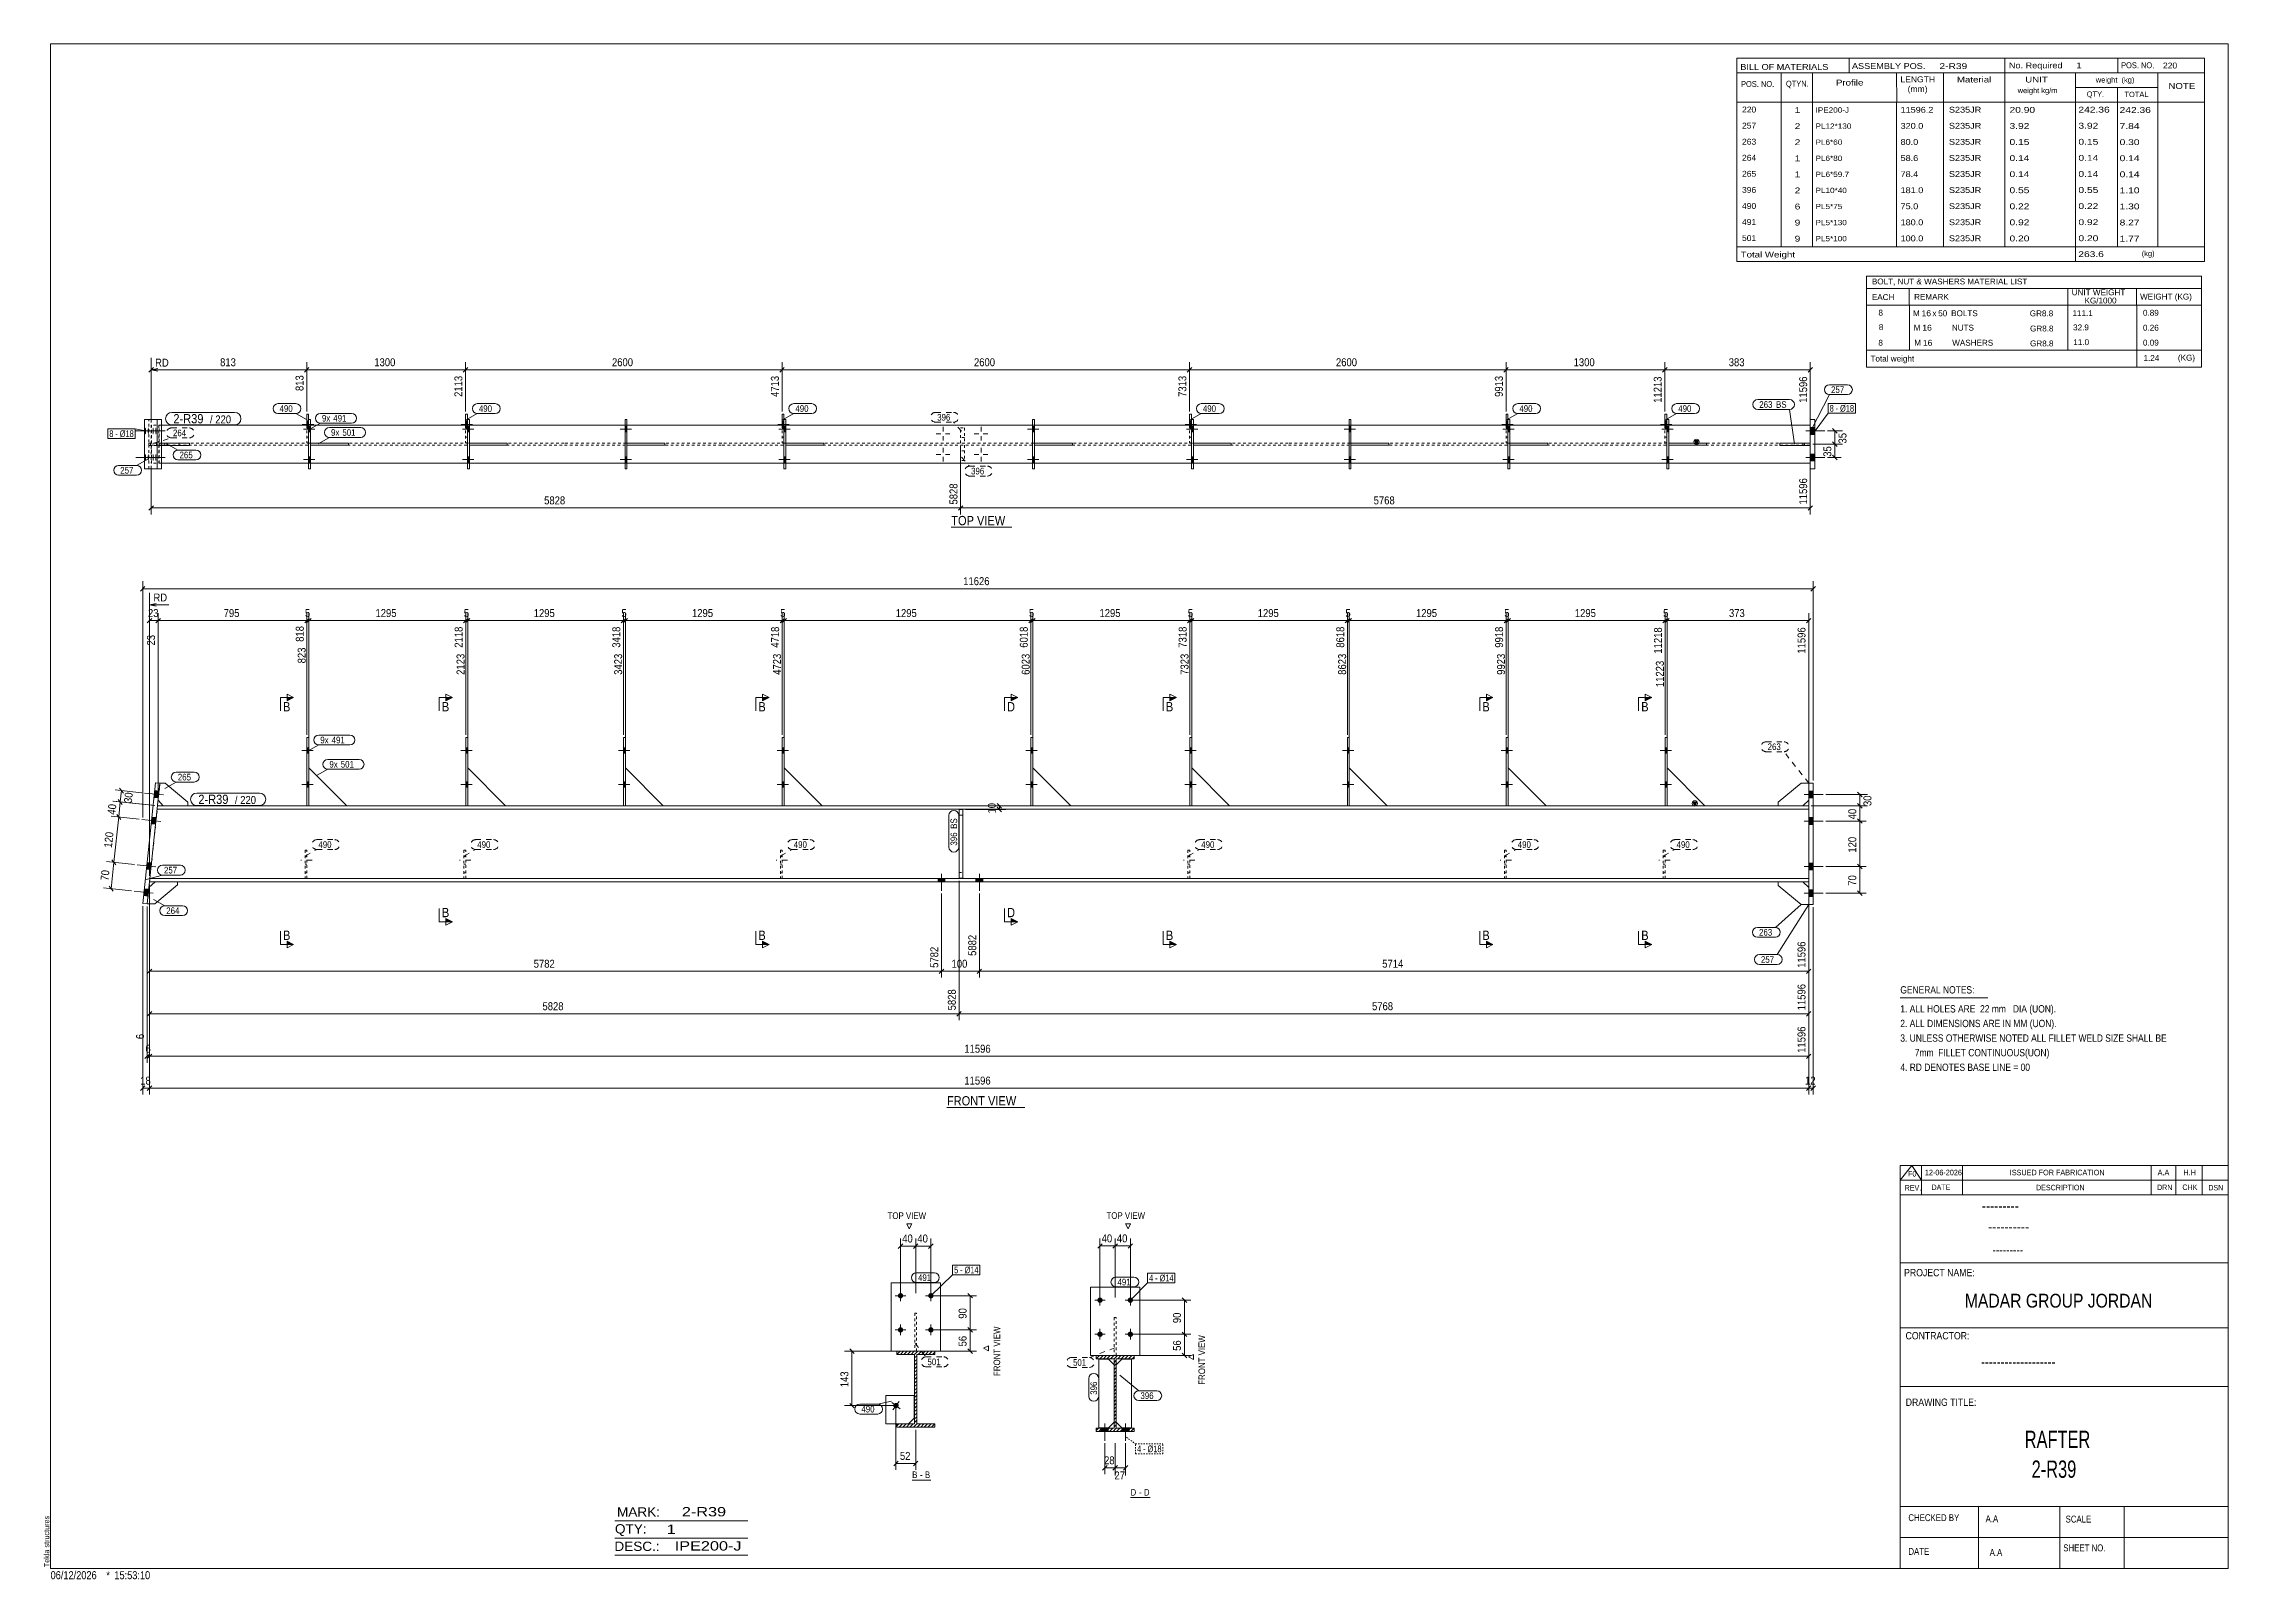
# Model space of a CAD drawing. Header units: millimetres. Extents: x 2 to 825, y 1 to 579.
import ezdxf

# ---------------------------------------------------------------- set-up
doc = ezdxf.new("R2010")
doc.units = ezdxf.units.MM
for name, pattern in [('XKITLINE00', [0]), ('XKITLINE01', [4, 1, -1, 1, -1]), ('XKITLINE02', [4, 2, -2]), ('XKITLINE04', [3, 0.5, -0.5, 0.5, -0.5, 0.5, -0.5])]:
    doc.linetypes.add(name, pattern=pattern)
for name, color, linetype, lineweight in [('Bolt', 3, 'Continuous', 0), ('BoltMark', 7, 'Continuous', 0), ('Dimensions', 7, 'Continuous', 0), ('DrawingSheet', 5, 'Continuous', 0), ('OtherObjectType', 7, 'Continuous', 0), ('Part', 2, 'Continuous', 0), ('PartMark', 7, 'Continuous', 0), ('Section', 6, 'Continuous', 0)]:
    doc.layers.add(name, color=color, linetype=linetype, lineweight=lineweight)
doc.styles.add('@ARIAL_UNICODE_MS_BOLD', font='ARIAL.TTF')
doc.styles.add('ARIAL', font='ARIAL.TTF')
doc.styles.add('ARIAL_NARROW', font='ARIALN.TTF')
doc.styles.add('COMIC_SANS_MS_BOLD', font='COMICBD.TTF')
doc.styles.add('SWIS721_EX_BT', font='ARIAL.TTF')
doc.styles.add('SWISSE', font='ARIAL.TTF')

# ---------------------------------------------------------------- blocks, each defined once
blk = doc.blocks.new('*A1')
at = {"layer": 'Part', "color": 7, "linetype": 'XKITLINE00', "lineweight": 0}
for p, q in [((398.73, 83.96), (399.94, 85.18)), ((400.08, 83.96), (401.29, 85.18)), ((401.42, 83.96), (402.64, 85.18)), ((402.77, 83.96), (403.99, 85.18)), ((404.12, 83.96), (405.33, 85.18)), ((405.45, 83.95), (406.68, 85.18)), ((405.46, 82.61), (406.26, 83.41)), ((406.81, 83.96), (408.03, 85.18)), ((408.16, 83.96), (409.37, 85.18)), ((409.51, 83.96), (410.72, 85.18)), ((410.85, 83.96), (412.07, 85.18)), ((412.2, 83.96), (413, 84.76)), ((405.46, 81.26), (406.26, 82.06)), ((405.46, 79.91), (406.26, 80.71)), ((405.46, 78.56), (406.26, 79.36)), ((405.46, 77.22), (406.26, 78.02)), ((405.46, 75.87), (406.26, 76.67)), ((405.46, 74.52), (406.26, 75.32)), ((405.46, 73.18), (406.26, 73.98)), ((405.46, 71.83), (406.26, 72.63)), ((405.46, 70.48), (406.26, 71.28)), ((405.46, 69.14), (406.26, 69.94)), ((405.46, 67.79), (406.26, 68.59)), ((405.46, 66.44), (406.26, 67.24)), ((405.59, 65.23), (406.26, 65.89)), ((398.71, 57), (399.53, 57.82)), ((399.66, 56.61), (400.87, 57.82)), ((401.01, 56.61), (402.22, 57.82)), ((402.35, 56.61), (403.57, 57.82)), ((403.7, 56.61), (404.92, 57.82)), ((405.05, 56.61), (406.26, 57.82)), ((405.46, 65.09), (405.59, 65.23)), ((405.46, 63.75), (406.26, 64.55)), ((405.46, 62.4), (406.26, 63.2)), ((405.46, 61.05), (406.26, 61.85)), ((405.46, 59.71), (406.26, 60.51)), ((405.46, 58.36), (406.26, 59.16)), ((406.4, 56.61), (407.61, 57.82)), ((407.74, 56.61), (408.96, 57.82)), ((409.09, 56.61), (410.3, 57.82)), ((410.44, 56.61), (411.65, 57.82)), ((411.78, 56.61), (413, 57.82))]:
    blk.add_line(p, q, dxfattribs=at)
blk = doc.blocks.new('*A2')
at = {"layer": 'Part', "color": 7, "linetype": 'XKITLINE00', "lineweight": 0}
for p, q in [((323.62, 85.63), (324.84, 86.84)), ((324.97, 85.63), (326.18, 86.84)), ((326.32, 85.63), (327.53, 86.84)), ((327.66, 85.63), (328.88, 86.84)), ((329.01, 85.63), (330.22, 86.84)), ((330.34, 85.61), (331.57, 86.84)), ((330.35, 84.27), (331.15, 85.07)), ((330.35, 82.92), (331.15, 83.72)), ((330.35, 81.58), (331.15, 82.38)), ((331.7, 85.63), (332.92, 86.84)), ((333.05, 85.63), (334.27, 86.84)), ((334.4, 85.63), (335.61, 86.84)), ((335.75, 85.63), (336.96, 86.84)), ((337.09, 85.63), (337.89, 86.43)), ((330.35, 80.23), (331.15, 81.03)), ((330.35, 78.88), (331.15, 79.68)), ((330.35, 77.54), (331.15, 78.34)), ((330.35, 76.19), (331.15, 76.99)), ((330.35, 74.84), (331.15, 75.64)), ((330.35, 73.5), (331.15, 74.3)), ((330.35, 72.15), (331.15, 72.95)), ((330.35, 70.8), (331.15, 71.6)), ((330.35, 69.45), (331.15, 70.25)), ((330.35, 68.11), (331.15, 68.91)), ((330.35, 66.76), (330.48, 66.89)), ((330.35, 65.41), (331.15, 66.21)), ((330.48, 66.89), (331.15, 67.56)), ((323.6, 58.67), (324.42, 59.49)), ((324.55, 58.27), (325.77, 59.49)), ((325.9, 58.27), (327.11, 59.49)), ((327.25, 58.27), (328.46, 59.49)), ((328.59, 58.27), (329.81, 59.49)), ((329.94, 58.27), (331.15, 59.49)), ((330.35, 64.07), (331.15, 64.87)), ((330.35, 62.72), (331.15, 63.52)), ((330.35, 61.37), (331.15, 62.17)), ((330.35, 60.02), (331.15, 60.82)), ((331.29, 58.27), (332.5, 59.49)), ((332.63, 58.27), (333.85, 59.49)), ((333.98, 58.27), (335.2, 59.49)), ((335.33, 58.27), (336.54, 59.49)), ((336.68, 58.27), (337.89, 59.49))]:
    blk.add_line(p, q, dxfattribs=at)
blk = doc.blocks.new('*A3')
at = {"layer": 'Bolt'}
for points in [[(553.12, 313.97), (553.84, 313.97), (553.84, 311.97), (553.12, 311.97)], [(553.12, 313.97), (553.84, 313.97), (553.84, 311.97), (553.12, 311.97)], [(553.12, 301.11), (553.84, 301.11), (553.84, 299.11), (553.12, 299.11)], [(553.12, 301.11), (553.84, 301.11), (553.84, 299.11), (553.12, 299.11)]]:
    blk.add_hatch(color=3, dxfattribs=at).paths.add_polyline_path(points, flags=17)
at = {"layer": 'Bolt', "color": 3, "linetype": 'XKITLINE00', "lineweight": 0}
for p, q in [((555.5, 312.97), (551.21, 312.97)), ((555.5, 312.97), (551.21, 312.97)), ((553.84, 313.97), (553.12, 313.97)), ((553.84, 313.97), (553.12, 313.97)), ((553.84, 311.97), (553.12, 311.97)), ((553.84, 311.97), (553.12, 311.97)), ((555.5, 300.11), (551.21, 300.11)), ((555.5, 300.11), (551.21, 300.11)), ((553.84, 301.11), (553.12, 301.11)), ((553.84, 301.11), (553.12, 301.11)), ((553.84, 299.11), (553.12, 299.11)), ((553.84, 299.11), (553.12, 299.11))]:
    blk.add_line(p, q, dxfattribs=at)
blk = doc.blocks.new('*A4')
at = {"layer": 'Bolt', "color": 3, "linetype": 'XKITLINE02', "lineweight": 0}
for p, q in [((555.05, 271.61), (550.77, 271.61)), ((553.12, 273.02), (552.41, 273.02)), ((553.12, 270.21), (552.41, 270.21))]:
    blk.add_line(p, q, dxfattribs=at)
blk = doc.blocks.new('*A5')
at = {"layer": 'Bolt'}
for points in [[(493.31, 313.97), (494.02, 313.97), (494.02, 311.97), (493.31, 311.97)], [(493.31, 313.97), (494.02, 313.97), (494.02, 311.97), (493.31, 311.97)], [(493.31, 301.11), (494.02, 301.11), (494.02, 299.11), (493.31, 299.11)], [(493.31, 301.11), (494.02, 301.11), (494.02, 299.11), (493.31, 299.11)]]:
    blk.add_hatch(color=3, dxfattribs=at).paths.add_polyline_path(points, flags=17)
at = {"layer": 'Bolt', "color": 3, "linetype": 'XKITLINE00', "lineweight": 0}
for p, q in [((495.68, 312.97), (491.4, 312.97)), ((495.68, 312.97), (491.4, 312.97)), ((494.02, 313.97), (493.31, 313.97)), ((494.02, 313.97), (493.31, 313.97)), ((494.02, 311.97), (493.31, 311.97)), ((494.02, 311.97), (493.31, 311.97)), ((495.68, 300.11), (491.4, 300.11)), ((495.68, 300.11), (491.4, 300.11)), ((494.02, 301.11), (493.31, 301.11)), ((494.02, 301.11), (493.31, 301.11)), ((494.02, 299.11), (493.31, 299.11)), ((494.02, 299.11), (493.31, 299.11))]:
    blk.add_line(p, q, dxfattribs=at)
blk = doc.blocks.new('*A6')
at = {"layer": 'Bolt'}
for points in [[(433.95, 313.97), (434.67, 313.97), (434.67, 311.97), (433.95, 311.97)], [(433.95, 313.97), (434.67, 313.97), (434.67, 311.97), (433.95, 311.97)], [(433.95, 301.11), (434.67, 301.11), (434.67, 299.11), (433.95, 299.11)], [(433.95, 301.11), (434.67, 301.11), (434.67, 299.11), (433.95, 299.11)]]:
    blk.add_hatch(color=3, dxfattribs=at).paths.add_polyline_path(points, flags=17)
at = {"layer": 'Bolt', "color": 3, "linetype": 'XKITLINE00', "lineweight": 0}
for p, q in [((436.32, 312.97), (432.04, 312.97)), ((436.32, 312.97), (432.04, 312.97)), ((434.67, 313.97), (433.95, 313.97)), ((434.67, 313.97), (433.95, 313.97)), ((434.67, 311.97), (433.95, 311.97)), ((434.67, 311.97), (433.95, 311.97)), ((436.32, 300.11), (432.04, 300.11)), ((436.32, 300.11), (432.04, 300.11)), ((434.67, 301.11), (433.95, 301.11)), ((434.67, 301.11), (433.95, 301.11)), ((434.67, 299.11), (433.95, 299.11)), ((434.67, 299.11), (433.95, 299.11))]:
    blk.add_line(p, q, dxfattribs=at)
blk = doc.blocks.new('*A7')
at = {"layer": 'Bolt', "color": 3, "linetype": 'XKITLINE02', "lineweight": 0}
for p, q in [((435.88, 271.61), (431.6, 271.61)), ((433.95, 273.02), (433.24, 273.02)), ((433.95, 270.21), (433.24, 270.21))]:
    blk.add_line(p, q, dxfattribs=at)
blk = doc.blocks.new('*A8')
at = {"layer": 'Bolt'}
for points in [[(374.14, 313.97), (374.85, 313.97), (374.85, 311.97), (374.14, 311.97)], [(374.14, 313.97), (374.85, 313.97), (374.85, 311.97), (374.14, 311.97)], [(374.14, 301.11), (374.85, 301.11), (374.85, 299.11), (374.14, 299.11)], [(374.14, 301.11), (374.85, 301.11), (374.85, 299.11), (374.14, 299.11)]]:
    blk.add_hatch(color=3, dxfattribs=at).paths.add_polyline_path(points, flags=17)
at = {"layer": 'Bolt', "color": 3, "linetype": 'XKITLINE00', "lineweight": 0}
for p, q in [((376.51, 312.97), (372.22, 312.97)), ((376.51, 312.97), (372.22, 312.97)), ((374.85, 313.97), (374.14, 313.97)), ((374.85, 313.97), (374.14, 313.97)), ((374.85, 311.97), (374.14, 311.97)), ((374.85, 311.97), (374.14, 311.97)), ((376.51, 300.11), (372.22, 300.11)), ((376.51, 300.11), (372.22, 300.11)), ((374.85, 301.11), (374.14, 301.11)), ((374.85, 301.11), (374.14, 301.11)), ((374.85, 299.11), (374.14, 299.11)), ((374.85, 299.11), (374.14, 299.11))]:
    blk.add_line(p, q, dxfattribs=at)
blk = doc.blocks.new('*A9')
at = {"layer": 'Bolt'}
for points in [[(280.51, 313.97), (281.22, 313.97), (281.22, 311.97), (280.51, 311.97)], [(280.51, 313.97), (281.22, 313.97), (281.22, 311.97), (280.51, 311.97)], [(280.51, 301.11), (281.22, 301.11), (281.22, 299.11), (280.51, 299.11)], [(280.51, 301.11), (281.22, 301.11), (281.22, 299.11), (280.51, 299.11)]]:
    blk.add_hatch(color=3, dxfattribs=at).paths.add_polyline_path(points, flags=17)
at = {"layer": 'Bolt', "color": 3, "linetype": 'XKITLINE00', "lineweight": 0}
for p, q in [((282.88, 312.97), (278.59, 312.97)), ((282.88, 312.97), (278.59, 312.97)), ((281.22, 313.97), (280.51, 313.97)), ((281.22, 313.97), (280.51, 313.97)), ((281.22, 311.97), (280.51, 311.97)), ((281.22, 311.97), (280.51, 311.97)), ((282.88, 300.11), (278.59, 300.11)), ((282.88, 300.11), (278.59, 300.11)), ((281.22, 301.11), (280.51, 301.11)), ((281.22, 301.11), (280.51, 301.11)), ((281.22, 299.11), (280.51, 299.11)), ((281.22, 299.11), (280.51, 299.11))]:
    blk.add_line(p, q, dxfattribs=at)
blk = doc.blocks.new('*A10')
at = {"layer": 'Bolt', "color": 3, "linetype": 'XKITLINE02', "lineweight": 0}
for p, q in [((282.43, 271.61), (278.15, 271.61)), ((280.51, 273.02), (279.79, 273.02)), ((280.51, 270.21), (279.79, 270.21))]:
    blk.add_line(p, q, dxfattribs=at)
blk = doc.blocks.new('*A11')
at = {"layer": 'Bolt'}
for points in [[(220.69, 313.97), (221.41, 313.97), (221.41, 311.97), (220.69, 311.97)], [(220.69, 313.97), (221.41, 313.97), (221.41, 311.97), (220.69, 311.97)], [(220.69, 301.11), (221.41, 301.11), (221.41, 299.11), (220.69, 299.11)], [(220.69, 301.11), (221.41, 301.11), (221.41, 299.11), (220.69, 299.11)]]:
    blk.add_hatch(color=3, dxfattribs=at).paths.add_polyline_path(points, flags=17)
at = {"layer": 'Bolt', "color": 3, "linetype": 'XKITLINE00', "lineweight": 0}
for p, q in [((223.06, 312.97), (218.78, 312.97)), ((223.06, 312.97), (218.78, 312.97)), ((221.41, 313.97), (220.69, 313.97)), ((221.41, 313.97), (220.69, 313.97)), ((221.41, 311.97), (220.69, 311.97)), ((221.41, 311.97), (220.69, 311.97)), ((223.06, 300.11), (218.78, 300.11)), ((223.06, 300.11), (218.78, 300.11)), ((221.41, 301.11), (220.69, 301.11)), ((221.41, 301.11), (220.69, 301.11)), ((221.41, 299.11), (220.69, 299.11)), ((221.41, 299.11), (220.69, 299.11))]:
    blk.add_line(p, q, dxfattribs=at)
blk = doc.blocks.new('*A12')
at = {"layer": 'Bolt'}
for points in [[(161.33, 313.97), (162.05, 313.97), (162.05, 311.97), (161.33, 311.97)], [(161.33, 313.97), (162.05, 313.97), (162.05, 311.97), (161.33, 311.97)], [(161.33, 301.11), (162.05, 301.11), (162.05, 299.11), (161.33, 299.11)], [(161.33, 301.11), (162.05, 301.11), (162.05, 299.11), (161.33, 299.11)]]:
    blk.add_hatch(color=3, dxfattribs=at).paths.add_polyline_path(points, flags=17)
at = {"layer": 'Bolt', "color": 3, "linetype": 'XKITLINE00', "lineweight": 0}
for p, q in [((163.71, 312.97), (159.42, 312.97)), ((163.71, 312.97), (159.42, 312.97)), ((162.05, 313.97), (161.33, 313.97)), ((162.05, 313.97), (161.33, 313.97)), ((162.05, 311.97), (161.33, 311.97)), ((162.05, 311.97), (161.33, 311.97)), ((163.71, 300.11), (159.42, 300.11)), ((163.71, 300.11), (159.42, 300.11)), ((162.05, 301.11), (161.33, 301.11)), ((162.05, 301.11), (161.33, 301.11)), ((162.05, 299.11), (161.33, 299.11)), ((162.05, 299.11), (161.33, 299.11))]:
    blk.add_line(p, q, dxfattribs=at)
blk = doc.blocks.new('*A13')
at = {"layer": 'Bolt', "color": 3, "linetype": 'XKITLINE02', "lineweight": 0}
for p, q in [((163.26, 271.61), (158.98, 271.61)), ((161.33, 273.02), (160.62, 273.02)), ((161.33, 270.21), (160.62, 270.21))]:
    blk.add_line(p, q, dxfattribs=at)
blk = doc.blocks.new('*A14')
at = {"layer": 'Bolt'}
for points in [[(101.52, 313.97), (102.23, 313.97), (102.23, 311.97), (101.52, 311.97)], [(101.52, 313.97), (102.23, 313.97), (102.23, 311.97), (101.52, 311.97)], [(101.52, 301.11), (102.23, 301.11), (102.23, 299.11), (101.52, 299.11)], [(101.52, 301.11), (102.23, 301.11), (102.23, 299.11), (101.52, 299.11)]]:
    blk.add_hatch(color=3, dxfattribs=at).paths.add_polyline_path(points, flags=17)
at = {"layer": 'Bolt', "color": 3, "linetype": 'XKITLINE00', "lineweight": 0}
for p, q in [((103.89, 312.97), (99.61, 312.97)), ((103.89, 312.97), (99.61, 312.97)), ((102.23, 313.97), (101.52, 313.97)), ((102.23, 313.97), (101.52, 313.97)), ((102.23, 311.97), (101.52, 311.97)), ((102.23, 311.97), (101.52, 311.97)), ((103.89, 300.11), (99.61, 300.11)), ((103.89, 300.11), (99.61, 300.11)), ((102.23, 301.11), (101.52, 301.11)), ((102.23, 301.11), (101.52, 301.11)), ((102.23, 299.11), (101.52, 299.11)), ((102.23, 299.11), (101.52, 299.11))]:
    blk.add_line(p, q, dxfattribs=at)
blk = doc.blocks.new('*A15')
at = {"layer": 'Bolt', "color": 3, "linetype": 'XKITLINE02', "lineweight": 0}
for p, q in [((103.45, 271.61), (99.16, 271.61)), ((101.52, 273.02), (100.81, 273.02)), ((101.52, 270.21), (100.81, 270.21))]:
    blk.add_line(p, q, dxfattribs=at)
blk = doc.blocks.new('*A16')
at = {"layer": 'Bolt'}
for points in [[(668.71, 295.11), (666.99, 295.11), (666.99, 297.68), (668.71, 297.68)], [(668.71, 295.11), (666.99, 295.11), (666.99, 297.68), (668.71, 297.68)], [(668.71, 285.11), (666.99, 285.11), (666.99, 287.68), (668.71, 287.68)], [(668.71, 285.11), (666.99, 285.11), (666.99, 287.68), (668.71, 287.68)], [(668.71, 267.97), (666.99, 267.97), (666.99, 270.54), (668.71, 270.54)], [(668.71, 267.97), (666.99, 267.97), (666.99, 270.54), (668.71, 270.54)], [(668.71, 257.97), (666.99, 257.97), (666.99, 260.54), (668.71, 260.54)], [(668.71, 257.97), (666.99, 257.97), (666.99, 260.54), (668.71, 260.54)]]:
    blk.add_hatch(color=3, dxfattribs=at).paths.add_polyline_path(points, flags=17)
at = {"layer": 'Bolt', "color": 3, "linetype": 'XKITLINE00', "lineweight": 0}
for p, q in [((665.28, 296.4), (672.42, 296.4)), ((665.28, 296.4), (672.42, 296.4)), ((666.99, 297.68), (668.71, 297.68)), ((666.99, 297.68), (668.71, 297.68)), ((666.99, 295.11), (668.71, 295.11)), ((666.99, 295.11), (668.71, 295.11)), ((665.28, 286.4), (672.42, 286.4)), ((665.28, 286.4), (672.42, 286.4)), ((666.99, 287.68), (668.71, 287.68)), ((666.99, 287.68), (668.71, 287.68)), ((666.99, 285.11), (668.71, 285.11)), ((666.99, 285.11), (668.71, 285.11)), ((665.28, 269.26), (672.42, 269.26)), ((665.28, 269.26), (672.42, 269.26)), ((666.99, 270.54), (668.71, 270.54)), ((666.99, 270.54), (668.71, 270.54)), ((666.99, 267.97), (668.71, 267.97)), ((666.99, 267.97), (668.71, 267.97)), ((665.28, 259.26), (672.42, 259.26)), ((665.28, 259.26), (672.42, 259.26)), ((666.99, 260.54), (668.71, 260.54)), ((666.99, 260.54), (668.71, 260.54)), ((666.99, 257.97), (668.71, 257.97)), ((666.99, 257.97), (668.71, 257.97))]:
    blk.add_line(p, q, dxfattribs=at)
blk = doc.blocks.new('*A17')
at = {"layer": 'Bolt'}
for points in [[(45.59, 295.1), (43.89, 295.28), (44.16, 297.83), (45.86, 297.65)], [(45.59, 295.1), (43.89, 295.28), (44.16, 297.83), (45.86, 297.65)], [(44.54, 285.15), (42.84, 285.33), (43.11, 287.89), (44.81, 287.71)], [(44.54, 285.15), (42.84, 285.33), (43.11, 287.89), (44.81, 287.71)], [(42.74, 268.1), (41.04, 268.28), (41.31, 270.84), (43.01, 270.66)], [(42.74, 268.1), (41.04, 268.28), (41.31, 270.84), (43.01, 270.66)], [(41.7, 258.16), (39.99, 258.34), (40.26, 260.9), (41.97, 260.72)], [(41.7, 258.16), (39.99, 258.34), (40.26, 260.9), (41.97, 260.72)]]:
    blk.add_hatch(color=3, dxfattribs=at).paths.add_polyline_path(points, flags=17)
at = {"layer": 'Bolt', "color": 3, "linetype": 'XKITLINE00', "lineweight": 0}
for p, q in [((40.4, 296.94), (47.5, 296.19)), ((40.4, 296.94), (47.5, 296.19)), ((44.16, 297.83), (45.86, 297.65)), ((44.16, 297.83), (45.86, 297.65)), ((43.89, 295.28), (45.59, 295.1)), ((43.89, 295.28), (45.59, 295.1)), ((39.35, 286.99), (46.45, 286.24)), ((39.35, 286.99), (46.45, 286.24)), ((42.84, 285.33), (44.54, 285.15)), ((42.84, 285.33), (44.54, 285.15)), ((43.11, 287.89), (44.81, 287.71)), ((43.11, 287.89), (44.81, 287.71)), ((37.55, 269.94), (44.66, 269.19)), ((37.55, 269.94), (44.66, 269.19)), ((41.04, 268.28), (42.74, 268.1)), ((41.04, 268.28), (42.74, 268.1)), ((41.31, 270.84), (43.01, 270.66)), ((41.31, 270.84), (43.01, 270.66)), ((36.5, 260), (43.61, 259.25)), ((36.5, 260), (43.61, 259.25)), ((39.99, 258.34), (41.7, 258.16)), ((39.99, 258.34), (41.7, 258.16)), ((40.26, 260.9), (41.97, 260.72)), ((40.26, 260.9), (41.97, 260.72))]:
    blk.add_line(p, q, dxfattribs=at)
blk = doc.blocks.new('*A18')
at = {"layer": 'Part'}
blk.add_hatch(color=2, dxfattribs=at).paths.add_polyline_path([(623.33, 293.51), (624.93, 293.51), (624.13, 292.11)], flags=17)
at = {"layer": 'Part', "color": 7, "linetype": 'XKITLINE01', "lineweight": 0}
for p, q in [((45.28, 292.11), (42.26, 263.54)), ((102.23, 292.11), (101.52, 292.11)), ((162.05, 292.11), (161.33, 292.11)), ((221.41, 292.11), (220.69, 292.11)), ((281.22, 292.11), (280.51, 292.11)), ((374.85, 292.11), (374.14, 292.11)), ((434.67, 292.11), (433.95, 292.11)), ((494.02, 292.11), (493.31, 292.11)), ((553.84, 292.11), (553.12, 292.11)), ((613.65, 292.11), (612.94, 292.11)), ((666.99, 263.54), (666.99, 292.11))]:
    blk.add_line(p, q, dxfattribs=at)
at = {"layer": 'Part', "color": 2, "linetype": 'XKITLINE00', "lineweight": 0}
for p, q in [((78.13, 290.9), (45.15, 290.9)), ((78.13, 292.11), (45.28, 292.11)), ((101.52, 292.11), (78.23, 292.11)), ((137.95, 290.9), (78.23, 290.9)), ((137.95, 292.11), (102.23, 292.11)), ((161.33, 292.11), (138.05, 292.11)), ((197.76, 290.9), (138.05, 290.9)), ((197.76, 292.11), (162.05, 292.11)), ((220.69, 292.11), (197.86, 292.11)), ((257.12, 290.9), (197.86, 290.9)), ((257.12, 292.11), (221.41, 292.11)), ((280.51, 292.11), (257.22, 292.11)), ((316.93, 290.9), (257.22, 290.9)), ((316.93, 292.11), (281.22, 292.11)), ((374.14, 292.11), (317.03, 292.11)), ((410.57, 290.9), (317.03, 290.9)), ((410.57, 292.11), (374.85, 292.11)), ((433.95, 292.11), (410.67, 292.11)), ((470.38, 290.9), (410.67, 290.9)), ((470.38, 292.11), (434.67, 292.11)), ((493.31, 292.11), (470.48, 292.11)), ((529.74, 290.9), (470.48, 290.9)), ((529.74, 292.11), (494.02, 292.11)), ((553.12, 292.11), (529.84, 292.11)), ((589.55, 290.9), (529.84, 290.9)), ((589.55, 292.11), (553.84, 292.11)), ((612.94, 292.11), (589.65, 292.11)), ((666.99, 290.9), (589.65, 290.9)), ((666.99, 292.11), (613.65, 292.11)), ((624.13, 292.11), (623.33, 293.51)), ((623.33, 293.51), (624.93, 293.51)), ((624.93, 293.51), (624.13, 292.11)), ((42.26, 263.54), (78.13, 263.54)), ((78.13, 264.76), (42.39, 264.76)), ((137.95, 264.76), (78.23, 264.76)), ((78.23, 263.54), (137.95, 263.54)), ((197.76, 264.76), (138.05, 264.76)), ((138.05, 263.54), (197.76, 263.54)), ((257.12, 264.76), (197.86, 264.76)), ((197.86, 263.54), (257.12, 263.54)), ((316.93, 264.76), (257.22, 264.76)), ((257.22, 263.54), (316.93, 263.54)), ((410.57, 264.76), (317.03, 264.76)), ((317.03, 263.54), (410.57, 263.54)), ((470.38, 264.76), (410.67, 264.76)), ((410.67, 263.54), (470.38, 263.54)), ((529.74, 264.76), (470.48, 264.76)), ((470.48, 263.54), (529.74, 263.54)), ((589.55, 264.76), (529.84, 264.76)), ((529.84, 263.54), (589.55, 263.54)), ((666.99, 264.76), (589.65, 264.76)), ((589.65, 263.54), (666.99, 263.54))]:
    blk.add_line(p, q, dxfattribs=at)
blk.add_circle((624.13, 293.01), 1, dxfattribs=at)
blk = doc.blocks.new('*A19')
at = {"layer": 'Part', "color": 2, "linetype": 'XKITLINE00', "lineweight": 0}
for p, q in [((613.65, 317.83), (612.94, 317.83)), ((612.94, 292.11), (612.94, 317.83)), ((613.65, 317.83), (613.65, 292.11)), ((613.65, 292.11), (612.94, 292.11))]:
    blk.add_line(p, q, dxfattribs=at)
blk = doc.blocks.new('*A20')
at = {"layer": 'Part', "color": 2, "linetype": 'XKITLINE00', "lineweight": 0}
blk.add_line((627.94, 292.11), (613.65, 306.4), dxfattribs=at)
at = {"layer": 'Part', "color": 7, "linetype": 'XKITLINE01', "lineweight": 0}
for p, q in [((613.65, 306.4), (613.65, 292.11)), ((613.65, 292.11), (627.94, 292.11))]:
    blk.add_line(p, q, dxfattribs=at)
blk = doc.blocks.new('*A21')
at = {"layer": 'Part', "color": 7, "linetype": 'XKITLINE01', "lineweight": 0}
for p, q in [((612.22, 275.47), (612.22, 264.76)), ((612.94, 275.47), (612.22, 275.47)), ((612.94, 264.76), (612.94, 275.47)), ((612.22, 266.9), (612.94, 266.9)), ((612.22, 264.76), (612.94, 264.76))]:
    blk.add_line(p, q, dxfattribs=at)
blk = doc.blocks.new('*A22')
at = {"layer": 'Part', "color": 2, "linetype": 'XKITLINE00', "lineweight": 0}
for p, q in [((553.84, 317.83), (553.12, 317.83)), ((553.12, 292.11), (553.12, 317.83)), ((553.84, 317.83), (553.84, 292.11)), ((553.84, 292.11), (553.12, 292.11))]:
    blk.add_line(p, q, dxfattribs=at)
blk = doc.blocks.new('*A23')
at = {"layer": 'Part', "color": 2, "linetype": 'XKITLINE00', "lineweight": 0}
blk.add_line((568.12, 292.11), (553.84, 306.4), dxfattribs=at)
at = {"layer": 'Part', "color": 7, "linetype": 'XKITLINE01', "lineweight": 0}
for p, q in [((553.84, 306.4), (553.84, 292.11)), ((553.84, 292.11), (568.12, 292.11))]:
    blk.add_line(p, q, dxfattribs=at)
blk = doc.blocks.new('*A24')
at = {"layer": 'Part', "color": 7, "linetype": 'XKITLINE01', "lineweight": 0}
for p, q in [((552.41, 275.47), (552.41, 264.76)), ((553.12, 275.47), (552.41, 275.47)), ((553.12, 264.76), (553.12, 275.47)), ((552.41, 266.9), (553.12, 266.9)), ((552.41, 264.76), (553.12, 264.76))]:
    blk.add_line(p, q, dxfattribs=at)
blk = doc.blocks.new('*A25')
at = {"layer": 'Part', "color": 2, "linetype": 'XKITLINE00', "lineweight": 0}
for p, q in [((494.02, 317.83), (493.31, 317.83)), ((493.31, 292.11), (493.31, 317.83)), ((494.02, 317.83), (494.02, 292.11)), ((494.02, 292.11), (493.31, 292.11))]:
    blk.add_line(p, q, dxfattribs=at)
blk = doc.blocks.new('*A26')
at = {"layer": 'Part', "color": 2, "linetype": 'XKITLINE00', "lineweight": 0}
blk.add_line((508.31, 292.11), (494.02, 306.4), dxfattribs=at)
at = {"layer": 'Part', "color": 7, "linetype": 'XKITLINE01', "lineweight": 0}
for p, q in [((494.02, 306.4), (494.02, 292.11)), ((494.02, 292.11), (508.31, 292.11))]:
    blk.add_line(p, q, dxfattribs=at)
blk = doc.blocks.new('*A27')
at = {"layer": 'Part', "color": 2, "linetype": 'XKITLINE00', "lineweight": 0}
for p, q in [((434.67, 317.83), (433.95, 317.83)), ((433.95, 292.11), (433.95, 317.83)), ((434.67, 317.83), (434.67, 292.11)), ((434.67, 292.11), (433.95, 292.11))]:
    blk.add_line(p, q, dxfattribs=at)
blk = doc.blocks.new('*A28')
at = {"layer": 'Part', "color": 2, "linetype": 'XKITLINE00', "lineweight": 0}
blk.add_line((448.95, 292.11), (434.67, 306.4), dxfattribs=at)
at = {"layer": 'Part', "color": 7, "linetype": 'XKITLINE01', "lineweight": 0}
for p, q in [((434.67, 306.4), (434.67, 292.11)), ((434.67, 292.11), (448.95, 292.11))]:
    blk.add_line(p, q, dxfattribs=at)
blk = doc.blocks.new('*A29')
at = {"layer": 'Part', "color": 7, "linetype": 'XKITLINE01', "lineweight": 0}
for p, q in [((433.24, 275.47), (433.24, 264.76)), ((433.95, 275.47), (433.24, 275.47)), ((433.95, 264.76), (433.95, 275.47)), ((433.24, 266.9), (433.95, 266.9)), ((433.24, 264.76), (433.95, 264.76))]:
    blk.add_line(p, q, dxfattribs=at)
blk = doc.blocks.new('*A30')
at = {"layer": 'Part', "color": 2, "linetype": 'XKITLINE00', "lineweight": 0}
for p, q in [((374.85, 317.83), (374.14, 317.83)), ((374.14, 292.11), (374.14, 317.83)), ((374.85, 317.83), (374.85, 292.11)), ((374.85, 292.11), (374.14, 292.11))]:
    blk.add_line(p, q, dxfattribs=at)
blk = doc.blocks.new('*A31')
at = {"layer": 'Part', "color": 2, "linetype": 'XKITLINE00', "lineweight": 0}
blk.add_line((389.14, 292.11), (374.85, 306.4), dxfattribs=at)
at = {"layer": 'Part', "color": 7, "linetype": 'XKITLINE01', "lineweight": 0}
for p, q in [((374.85, 306.4), (374.85, 292.11)), ((374.85, 292.11), (389.14, 292.11))]:
    blk.add_line(p, q, dxfattribs=at)
blk = doc.blocks.new('*A32')
at = {"layer": 'Part', "color": 2, "linetype": 'XKITLINE00', "lineweight": 0}
for p, q in [((281.22, 317.83), (280.51, 317.83)), ((280.51, 292.11), (280.51, 317.83)), ((281.22, 317.83), (281.22, 292.11)), ((281.22, 292.11), (280.51, 292.11))]:
    blk.add_line(p, q, dxfattribs=at)
blk = doc.blocks.new('*A33')
at = {"layer": 'Part', "color": 2, "linetype": 'XKITLINE00', "lineweight": 0}
blk.add_line((295.51, 292.11), (281.22, 306.4), dxfattribs=at)
at = {"layer": 'Part', "color": 7, "linetype": 'XKITLINE01', "lineweight": 0}
for p, q in [((281.22, 306.4), (281.22, 292.11)), ((281.22, 292.11), (295.51, 292.11))]:
    blk.add_line(p, q, dxfattribs=at)
blk = doc.blocks.new('*A34')
at = {"layer": 'Part', "color": 7, "linetype": 'XKITLINE01', "lineweight": 0}
for p, q in [((279.79, 275.47), (279.79, 264.76)), ((280.51, 275.47), (279.79, 275.47)), ((280.51, 264.76), (280.51, 275.47)), ((279.79, 266.9), (280.51, 266.9)), ((279.79, 264.76), (280.51, 264.76))]:
    blk.add_line(p, q, dxfattribs=at)
blk = doc.blocks.new('*A35')
at = {"layer": 'Part', "color": 2, "linetype": 'XKITLINE00', "lineweight": 0}
for p, q in [((221.41, 317.83), (220.69, 317.83)), ((220.69, 292.11), (220.69, 317.83)), ((221.41, 317.83), (221.41, 292.11)), ((221.41, 292.11), (220.69, 292.11))]:
    blk.add_line(p, q, dxfattribs=at)
blk = doc.blocks.new('*A36')
at = {"layer": 'Part', "color": 2, "linetype": 'XKITLINE00', "lineweight": 0}
blk.add_line((235.69, 292.11), (221.41, 306.4), dxfattribs=at)
at = {"layer": 'Part', "color": 7, "linetype": 'XKITLINE01', "lineweight": 0}
for p, q in [((221.41, 306.4), (221.41, 292.11)), ((221.41, 292.11), (235.69, 292.11))]:
    blk.add_line(p, q, dxfattribs=at)
blk = doc.blocks.new('*A37')
at = {"layer": 'Part', "color": 2, "linetype": 'XKITLINE00', "lineweight": 0}
for p, q in [((162.05, 317.83), (161.33, 317.83)), ((161.33, 292.11), (161.33, 317.83)), ((162.05, 317.83), (162.05, 292.11)), ((162.05, 292.11), (161.33, 292.11))]:
    blk.add_line(p, q, dxfattribs=at)
blk = doc.blocks.new('*A38')
at = {"layer": 'Part', "color": 2, "linetype": 'XKITLINE00', "lineweight": 0}
blk.add_line((176.33, 292.11), (162.05, 306.4), dxfattribs=at)
at = {"layer": 'Part', "color": 7, "linetype": 'XKITLINE01', "lineweight": 0}
for p, q in [((162.05, 306.4), (162.05, 292.11)), ((162.05, 292.11), (176.33, 292.11))]:
    blk.add_line(p, q, dxfattribs=at)
blk = doc.blocks.new('*A39')
at = {"layer": 'Part', "color": 7, "linetype": 'XKITLINE01', "lineweight": 0}
for p, q in [((160.62, 275.47), (160.62, 264.76)), ((161.33, 275.47), (160.62, 275.47)), ((161.33, 264.76), (161.33, 275.47)), ((160.62, 266.9), (161.33, 266.9)), ((160.62, 264.76), (161.33, 264.76))]:
    blk.add_line(p, q, dxfattribs=at)
blk = doc.blocks.new('*A40')
at = {"layer": 'Part', "color": 2, "linetype": 'XKITLINE00', "lineweight": 0}
for p, q in [((102.23, 317.83), (101.52, 317.83)), ((101.52, 292.11), (101.52, 317.83)), ((102.23, 317.83), (102.23, 292.11)), ((102.23, 292.11), (101.52, 292.11))]:
    blk.add_line(p, q, dxfattribs=at)
blk = doc.blocks.new('*A41')
at = {"layer": 'Part', "color": 2, "linetype": 'XKITLINE00', "lineweight": 0}
blk.add_line((116.52, 292.11), (102.23, 306.4), dxfattribs=at)
at = {"layer": 'Part', "color": 7, "linetype": 'XKITLINE01', "lineweight": 0}
for p, q in [((102.23, 306.4), (102.23, 292.11)), ((102.23, 292.11), (116.52, 292.11))]:
    blk.add_line(p, q, dxfattribs=at)
blk = doc.blocks.new('*A42')
at = {"layer": 'Part', "color": 7, "linetype": 'XKITLINE01', "lineweight": 0}
for p, q in [((100.81, 275.47), (100.81, 264.76)), ((101.52, 275.47), (100.81, 275.47)), ((101.52, 264.76), (101.52, 275.47)), ((100.81, 266.9), (101.52, 266.9)), ((100.81, 264.76), (101.52, 264.76))]:
    blk.add_line(p, q, dxfattribs=at)
blk = doc.blocks.new('*A43')
at = {"layer": 'Part', "color": 2, "linetype": 'XKITLINE00', "lineweight": 0}
for p, q in [((666.99, 300.68), (666.99, 254.97)), ((668.71, 300.68), (666.99, 300.68)), ((668.71, 254.97), (668.71, 300.68)), ((666.99, 254.97), (668.71, 254.97))]:
    blk.add_line(p, q, dxfattribs=at)
blk = doc.blocks.new('*A44')
at = {"layer": 'Part', "color": 7, "linetype": 'XKITLINE01', "lineweight": 0}
for p, q in [((347.05, 264.9), (347.05, 290.76)), ((347.05, 290.76), (348.48, 290.76)), ((348.48, 288.61), (347.05, 288.61)), ((348.48, 264.9), (348.48, 290.76)), ((347.05, 267.04), (348.48, 267.04)), ((348.48, 264.9), (347.05, 264.9))]:
    blk.add_line(p, q, dxfattribs=at)
blk = doc.blocks.new('*A45')
at = {"layer": 'Part', "color": 2, "linetype": 'XKITLINE00', "lineweight": 0}
for p, q in [((655.56, 293.54), (664.13, 300.68)), ((664.13, 300.68), (666.99, 300.68)), ((655.56, 292.11), (655.56, 293.54)), ((664.85, 292.11), (666.99, 294.26))]:
    blk.add_line(p, q, dxfattribs=at)
at = {"layer": 'Part', "color": 7, "linetype": 'XKITLINE01', "lineweight": 0}
for p, q in [((666.99, 300.68), (666.99, 294.26)), ((655.56, 292.11), (664.85, 292.11))]:
    blk.add_line(p, q, dxfattribs=at)
blk = doc.blocks.new('*A46')
at = {"layer": 'Part', "color": 2, "linetype": 'XKITLINE00', "lineweight": 0}
for p, q in [((655.56, 263.54), (655.56, 262.11)), ((664.85, 263.54), (666.99, 261.4)), ((655.56, 262.11), (664.13, 254.97)), ((664.13, 254.97), (666.99, 254.97))]:
    blk.add_line(p, q, dxfattribs=at)
at = {"layer": 'Part', "color": 7, "linetype": 'XKITLINE01', "lineweight": 0}
for p, q in [((655.56, 263.54), (664.85, 263.54)), ((666.99, 254.97), (666.99, 261.4))]:
    blk.add_line(p, q, dxfattribs=at)
blk = doc.blocks.new('*A47')
at = {"layer": 'Part', "color": 2, "linetype": 'XKITLINE00', "lineweight": 0}
for p, q in [((42.04, 261.41), (44.41, 263.54)), ((52.81, 263.54), (52.81, 262.32)), ((44.24, 255.18), (41.38, 255.18)), ((52.81, 262.32), (44.24, 255.18))]:
    blk.add_line(p, q, dxfattribs=at)
at = {"layer": 'Part', "color": 7, "linetype": 'XKITLINE01', "lineweight": 0}
for p, q in [((44.41, 263.54), (52.81, 263.54)), ((41.38, 255.18), (42.04, 261.41))]:
    blk.add_line(p, q, dxfattribs=at)
blk = doc.blocks.new('*A48')
at = {"layer": 'Part', "color": 7, "linetype": 'XKITLINE01', "lineweight": 0}
for p, q in [((46.18, 300.64), (45.5, 294.24)), ((47.42, 292.11), (56.71, 292.11))]:
    blk.add_line(p, q, dxfattribs=at)
at = {"layer": 'Part', "color": 2, "linetype": 'XKITLINE00', "lineweight": 0}
for p, q in [((46.18, 300.64), (48.13, 300.64)), ((48.13, 300.64), (56.71, 293.49)), ((45.5, 294.24), (47.42, 292.11)), ((56.71, 292.11), (56.71, 293.49))]:
    blk.add_line(p, q, dxfattribs=at)
blk = doc.blocks.new('*A49')
at = {"layer": 'Part', "color": 2, "linetype": 'XKITLINE00', "lineweight": 0}
for p, q in [((39.68, 255.36), (44.47, 300.82)), ((41.38, 255.18), (46.18, 300.64)), ((44.47, 300.82), (46.18, 300.64)), ((41.38, 255.18), (39.68, 255.36))]:
    blk.add_line(p, q, dxfattribs=at)
blk = doc.blocks.new('*A50')
at = {"layer": 'Part', "color": 2, "linetype": 'XKITLINE00', "lineweight": 0}
for p, q in [((347.05, 264.9), (347.05, 290.76)), ((348.48, 290.76), (347.05, 290.76)), ((348.48, 290.76), (348.48, 264.9)), ((348.48, 264.9), (347.05, 264.9))]:
    blk.add_line(p, q, dxfattribs=at)
at = {"layer": 'Part', "color": 7, "linetype": 'XKITLINE01', "lineweight": 0}
for p, q in [((347.05, 288.61), (348.48, 288.61)), ((347.05, 267.04), (348.48, 267.04))]:
    blk.add_line(p, q, dxfattribs=at)
blk = doc.blocks.new('*A51')
at = {"layer": 'Bolt'}
for points in [[(339.16, 263.54), (339.16, 264.76), (341.73, 264.76), (341.73, 263.54)], [(339.16, 263.54), (339.16, 264.76), (341.73, 264.76), (341.73, 263.54)], [(353.44, 263.54), (353.44, 264.76), (356.01, 264.76), (356.01, 263.54)], [(353.44, 263.54), (353.44, 264.76), (356.01, 264.76), (356.01, 263.54)]]:
    blk.add_hatch(color=3, dxfattribs=at).paths.add_polyline_path(points, flags=17)
at = {"layer": 'Bolt', "color": 3, "linetype": 'XKITLINE00', "lineweight": 0}
for p, q in [((339.16, 264.76), (339.16, 263.54)), ((339.16, 264.76), (339.16, 263.54)), ((340.44, 266.51), (340.44, 260.08)), ((340.44, 266.51), (340.44, 260.08)), ((341.73, 264.76), (341.73, 263.54)), ((341.73, 264.76), (341.73, 263.54)), ((353.44, 264.76), (353.44, 263.54)), ((353.44, 264.76), (353.44, 263.54)), ((354.73, 266.51), (354.73, 260.08)), ((354.73, 266.51), (354.73, 260.08)), ((356.01, 264.76), (356.01, 263.54)), ((356.01, 264.76), (356.01, 263.54))]:
    blk.add_line(p, q, dxfattribs=at)
blk = doc.blocks.new('*A52')
at = {"layer": 'Bolt'}
for points in [[(612.94, 313.97), (613.65, 313.97), (613.65, 311.97), (612.94, 311.97)], [(612.94, 313.97), (613.65, 313.97), (613.65, 311.97), (612.94, 311.97)], [(612.94, 301.11), (613.65, 301.11), (613.65, 299.11), (612.94, 299.11)], [(612.94, 301.11), (613.65, 301.11), (613.65, 299.11), (612.94, 299.11)]]:
    blk.add_hatch(color=3, dxfattribs=at).paths.add_polyline_path(points, flags=17)
at = {"layer": 'Bolt', "color": 3, "linetype": 'XKITLINE00', "lineweight": 0}
for p, q in [((615.31, 312.97), (611.02, 312.97)), ((615.31, 312.97), (611.02, 312.97)), ((613.65, 313.97), (612.94, 313.97)), ((613.65, 313.97), (612.94, 313.97)), ((613.65, 311.97), (612.94, 311.97)), ((613.65, 311.97), (612.94, 311.97)), ((615.31, 300.11), (611.02, 300.11)), ((615.31, 300.11), (611.02, 300.11)), ((613.65, 301.11), (612.94, 301.11)), ((613.65, 301.11), (612.94, 301.11)), ((613.65, 299.11), (612.94, 299.11)), ((613.65, 299.11), (612.94, 299.11))]:
    blk.add_line(p, q, dxfattribs=at)
blk = doc.blocks.new('*A53')
at = {"layer": 'Bolt', "color": 3, "linetype": 'XKITLINE02', "lineweight": 0}
for p, q in [((614.87, 271.61), (610.58, 271.61)), ((612.94, 273.02), (612.22, 273.02)), ((612.94, 270.21), (612.22, 270.21))]:
    blk.add_line(p, q, dxfattribs=at)
blk = doc.blocks.new('*A54')
at = {"layer": 'Bolt', "color": 3, "linetype": 'XKITLINE00', "lineweight": 0}
for p, q in [((338.49, 432.17), (340.2, 432.17)), ((341.06, 434.74), (341.06, 433.03)), ((341.06, 429.6), (341.06, 431.31)), ((343.63, 432.17), (341.92, 432.17)), ((352.78, 432.17), (354.49, 432.17)), ((355.35, 434.74), (355.35, 433.03)), ((355.35, 429.6), (355.35, 431.31)), ((357.92, 432.17), (356.21, 432.17)), ((338.49, 424.31), (340.2, 424.31)), ((341.06, 426.88), (341.06, 425.17)), ((341.06, 421.74), (341.06, 423.45)), ((343.63, 424.31), (341.92, 424.31)), ((352.78, 424.31), (354.49, 424.31)), ((355.35, 426.88), (355.35, 425.17)), ((355.35, 421.74), (355.35, 423.45)), ((357.92, 424.31), (356.21, 424.31))]:
    blk.add_line(p, q, dxfattribs=at)
blk = doc.blocks.new('*A55')
at = {"layer": 'Bolt'}
for points in [[(553.74, 434.95), (554.46, 434.95), (554.46, 432.95), (553.74, 432.95)], [(553.74, 434.95), (554.46, 434.95), (554.46, 432.95), (553.74, 432.95)], [(553.74, 423.53), (554.46, 423.53), (554.46, 421.53), (553.74, 421.53)], [(553.74, 423.53), (554.46, 423.53), (554.46, 421.53), (553.74, 421.53)]]:
    blk.add_hatch(color=3, dxfattribs=at).paths.add_polyline_path(points, flags=17)
at = {"layer": 'Bolt', "color": 3, "linetype": 'XKITLINE00', "lineweight": 0}
for p, q in [((556.12, 433.95), (551.83, 433.95)), ((556.12, 433.95), (551.83, 433.95)), ((554.46, 434.95), (553.74, 434.95)), ((554.46, 434.95), (553.74, 434.95)), ((554.46, 432.95), (553.74, 432.95)), ((554.46, 432.95), (553.74, 432.95)), ((556.12, 422.53), (551.83, 422.53)), ((556.12, 422.53), (551.83, 422.53)), ((554.46, 423.53), (553.74, 423.53)), ((554.46, 423.53), (553.74, 423.53)), ((554.46, 421.53), (553.74, 421.53)), ((554.46, 421.53), (553.74, 421.53))]:
    blk.add_line(p, q, dxfattribs=at)
blk = doc.blocks.new('*A56')
at = {"layer": 'Bolt'}
blk.add_hatch(color=3, dxfattribs=at).paths.add_polyline_path([(553.74, 434.26), (553.03, 434.26), (553.03, 437.07), (553.74, 437.07)], flags=17)
at = {"layer": 'Bolt', "color": 3, "linetype": 'XKITLINE00', "lineweight": 0}
for p, q in [((553.74, 437.07), (553.03, 437.07)), ((555.67, 435.67), (551.39, 435.67)), ((553.74, 434.26), (553.03, 434.26))]:
    blk.add_line(p, q, dxfattribs=at)
blk = doc.blocks.new('*A57')
at = {"layer": 'Bolt'}
for points in [[(493.93, 434.95), (494.64, 434.95), (494.64, 432.95), (493.93, 432.95)], [(493.93, 434.95), (494.64, 434.95), (494.64, 432.95), (493.93, 432.95)], [(493.93, 423.53), (494.64, 423.53), (494.64, 421.53), (493.93, 421.53)], [(493.93, 423.53), (494.64, 423.53), (494.64, 421.53), (493.93, 421.53)]]:
    blk.add_hatch(color=3, dxfattribs=at).paths.add_polyline_path(points, flags=17)
at = {"layer": 'Bolt', "color": 3, "linetype": 'XKITLINE00', "lineweight": 0}
for p, q in [((496.3, 433.95), (492.02, 433.95)), ((496.3, 433.95), (492.02, 433.95)), ((494.64, 434.95), (493.93, 434.95)), ((494.64, 434.95), (493.93, 434.95)), ((494.64, 432.95), (493.93, 432.95)), ((494.64, 432.95), (493.93, 432.95)), ((496.3, 422.53), (492.02, 422.53)), ((496.3, 422.53), (492.02, 422.53)), ((494.64, 423.53), (493.93, 423.53)), ((494.64, 423.53), (493.93, 423.53)), ((494.64, 421.53), (493.93, 421.53)), ((494.64, 421.53), (493.93, 421.53))]:
    blk.add_line(p, q, dxfattribs=at)
blk = doc.blocks.new('*A58')
at = {"layer": 'Bolt'}
for points in [[(434.57, 434.95), (435.29, 434.95), (435.29, 432.95), (434.57, 432.95)], [(434.57, 434.95), (435.29, 434.95), (435.29, 432.95), (434.57, 432.95)], [(434.57, 423.53), (435.29, 423.53), (435.29, 421.53), (434.57, 421.53)], [(434.57, 423.53), (435.29, 423.53), (435.29, 421.53), (434.57, 421.53)]]:
    blk.add_hatch(color=3, dxfattribs=at).paths.add_polyline_path(points, flags=17)
at = {"layer": 'Bolt', "color": 3, "linetype": 'XKITLINE00', "lineweight": 0}
for p, q in [((436.94, 433.95), (432.66, 433.95)), ((436.94, 433.95), (432.66, 433.95)), ((435.29, 434.95), (434.57, 434.95)), ((435.29, 434.95), (434.57, 434.95)), ((435.29, 432.95), (434.57, 432.95)), ((435.29, 432.95), (434.57, 432.95)), ((436.94, 422.53), (432.66, 422.53)), ((436.94, 422.53), (432.66, 422.53)), ((435.29, 423.53), (434.57, 423.53)), ((435.29, 423.53), (434.57, 423.53)), ((435.29, 421.53), (434.57, 421.53)), ((435.29, 421.53), (434.57, 421.53))]:
    blk.add_line(p, q, dxfattribs=at)
blk = doc.blocks.new('*A59')
at = {"layer": 'Bolt'}
blk.add_hatch(color=3, dxfattribs=at).paths.add_polyline_path([(434.57, 434.26), (433.86, 434.26), (433.86, 437.07), (434.57, 437.07)], flags=17)
at = {"layer": 'Bolt', "color": 3, "linetype": 'XKITLINE00', "lineweight": 0}
for p, q in [((434.57, 437.07), (433.86, 437.07)), ((436.5, 435.67), (432.22, 435.67)), ((434.57, 434.26), (433.86, 434.26))]:
    blk.add_line(p, q, dxfattribs=at)
blk = doc.blocks.new('*A60')
at = {"layer": 'Bolt'}
for points in [[(374.76, 434.95), (375.47, 434.95), (375.47, 432.95), (374.76, 432.95)], [(374.76, 434.95), (375.47, 434.95), (375.47, 432.95), (374.76, 432.95)], [(374.76, 423.53), (375.47, 423.53), (375.47, 421.53), (374.76, 421.53)], [(374.76, 423.53), (375.47, 423.53), (375.47, 421.53), (374.76, 421.53)]]:
    blk.add_hatch(color=3, dxfattribs=at).paths.add_polyline_path(points, flags=17)
at = {"layer": 'Bolt', "color": 3, "linetype": 'XKITLINE00', "lineweight": 0}
for p, q in [((377.13, 433.95), (372.84, 433.95)), ((377.13, 433.95), (372.84, 433.95)), ((375.47, 434.95), (374.76, 434.95)), ((375.47, 434.95), (374.76, 434.95)), ((375.47, 432.95), (374.76, 432.95)), ((375.47, 432.95), (374.76, 432.95)), ((377.13, 422.53), (372.84, 422.53)), ((377.13, 422.53), (372.84, 422.53)), ((375.47, 423.53), (374.76, 423.53)), ((375.47, 423.53), (374.76, 423.53)), ((375.47, 421.53), (374.76, 421.53)), ((375.47, 421.53), (374.76, 421.53))]:
    blk.add_line(p, q, dxfattribs=at)
blk = doc.blocks.new('*A61')
at = {"layer": 'Bolt'}
for points in [[(281.13, 434.95), (281.84, 434.95), (281.84, 432.95), (281.13, 432.95)], [(281.13, 434.95), (281.84, 434.95), (281.84, 432.95), (281.13, 432.95)], [(281.13, 423.53), (281.84, 423.53), (281.84, 421.53), (281.13, 421.53)], [(281.13, 423.53), (281.84, 423.53), (281.84, 421.53), (281.13, 421.53)]]:
    blk.add_hatch(color=3, dxfattribs=at).paths.add_polyline_path(points, flags=17)
at = {"layer": 'Bolt', "color": 3, "linetype": 'XKITLINE00', "lineweight": 0}
for p, q in [((283.5, 433.95), (279.21, 433.95)), ((283.5, 433.95), (279.21, 433.95)), ((281.84, 434.95), (281.13, 434.95)), ((281.84, 434.95), (281.13, 434.95)), ((281.84, 432.95), (281.13, 432.95)), ((281.84, 432.95), (281.13, 432.95)), ((283.5, 422.53), (279.21, 422.53)), ((283.5, 422.53), (279.21, 422.53)), ((281.84, 423.53), (281.13, 423.53)), ((281.84, 423.53), (281.13, 423.53)), ((281.84, 421.53), (281.13, 421.53)), ((281.84, 421.53), (281.13, 421.53))]:
    blk.add_line(p, q, dxfattribs=at)
blk = doc.blocks.new('*A62')
at = {"layer": 'Bolt'}
blk.add_hatch(color=3, dxfattribs=at).paths.add_polyline_path([(281.13, 434.26), (280.41, 434.26), (280.41, 437.07), (281.13, 437.07)], flags=17)
at = {"layer": 'Bolt', "color": 3, "linetype": 'XKITLINE00', "lineweight": 0}
for p, q in [((281.13, 437.07), (280.41, 437.07)), ((283.05, 435.67), (278.77, 435.67)), ((281.13, 434.26), (280.41, 434.26))]:
    blk.add_line(p, q, dxfattribs=at)
blk = doc.blocks.new('*A63')
at = {"layer": 'Bolt'}
for points in [[(221.31, 434.95), (222.03, 434.95), (222.03, 432.95), (221.31, 432.95)], [(221.31, 434.95), (222.03, 434.95), (222.03, 432.95), (221.31, 432.95)], [(221.31, 423.53), (222.03, 423.53), (222.03, 421.53), (221.31, 421.53)], [(221.31, 423.53), (222.03, 423.53), (222.03, 421.53), (221.31, 421.53)]]:
    blk.add_hatch(color=3, dxfattribs=at).paths.add_polyline_path(points, flags=17)
at = {"layer": 'Bolt', "color": 3, "linetype": 'XKITLINE00', "lineweight": 0}
for p, q in [((223.68, 433.95), (219.4, 433.95)), ((223.68, 433.95), (219.4, 433.95)), ((222.03, 434.95), (221.31, 434.95)), ((222.03, 434.95), (221.31, 434.95)), ((222.03, 432.95), (221.31, 432.95)), ((222.03, 432.95), (221.31, 432.95)), ((223.68, 422.53), (219.4, 422.53)), ((223.68, 422.53), (219.4, 422.53)), ((222.03, 423.53), (221.31, 423.53)), ((222.03, 423.53), (221.31, 423.53)), ((222.03, 421.53), (221.31, 421.53)), ((222.03, 421.53), (221.31, 421.53))]:
    blk.add_line(p, q, dxfattribs=at)
blk = doc.blocks.new('*A64')
at = {"layer": 'Bolt'}
for points in [[(161.95, 434.95), (162.67, 434.95), (162.67, 432.95), (161.95, 432.95)], [(161.95, 434.95), (162.67, 434.95), (162.67, 432.95), (161.95, 432.95)], [(161.95, 423.53), (162.67, 423.53), (162.67, 421.53), (161.95, 421.53)], [(161.95, 423.53), (162.67, 423.53), (162.67, 421.53), (161.95, 421.53)]]:
    blk.add_hatch(color=3, dxfattribs=at).paths.add_polyline_path(points, flags=17)
at = {"layer": 'Bolt', "color": 3, "linetype": 'XKITLINE00', "lineweight": 0}
for p, q in [((164.33, 433.95), (160.04, 433.95)), ((164.33, 433.95), (160.04, 433.95)), ((162.67, 434.95), (161.95, 434.95)), ((162.67, 434.95), (161.95, 434.95)), ((162.67, 432.95), (161.95, 432.95)), ((162.67, 432.95), (161.95, 432.95)), ((164.33, 422.53), (160.04, 422.53)), ((164.33, 422.53), (160.04, 422.53)), ((162.67, 423.53), (161.95, 423.53)), ((162.67, 423.53), (161.95, 423.53)), ((162.67, 421.53), (161.95, 421.53)), ((162.67, 421.53), (161.95, 421.53))]:
    blk.add_line(p, q, dxfattribs=at)
blk = doc.blocks.new('*A65')
at = {"layer": 'Bolt'}
blk.add_hatch(color=3, dxfattribs=at).paths.add_polyline_path([(161.95, 434.26), (161.24, 434.26), (161.24, 437.07), (161.95, 437.07)], flags=17)
at = {"layer": 'Bolt', "color": 3, "linetype": 'XKITLINE00', "lineweight": 0}
for p, q in [((161.95, 437.07), (161.24, 437.07)), ((163.88, 435.67), (159.6, 435.67)), ((161.95, 434.26), (161.24, 434.26))]:
    blk.add_line(p, q, dxfattribs=at)
blk = doc.blocks.new('*A66')
at = {"layer": 'Bolt'}
for points in [[(102.14, 434.95), (102.85, 434.95), (102.85, 432.95), (102.14, 432.95)], [(102.14, 434.95), (102.85, 434.95), (102.85, 432.95), (102.14, 432.95)], [(102.14, 423.53), (102.85, 423.53), (102.85, 421.53), (102.14, 421.53)], [(102.14, 423.53), (102.85, 423.53), (102.85, 421.53), (102.14, 421.53)]]:
    blk.add_hatch(color=3, dxfattribs=at).paths.add_polyline_path(points, flags=17)
at = {"layer": 'Bolt', "color": 3, "linetype": 'XKITLINE00', "lineweight": 0}
for p, q in [((104.51, 433.95), (100.23, 433.95)), ((104.51, 433.95), (100.23, 433.95)), ((102.85, 434.95), (102.14, 434.95)), ((102.85, 434.95), (102.14, 434.95)), ((102.85, 432.95), (102.14, 432.95)), ((102.85, 432.95), (102.14, 432.95)), ((104.51, 422.53), (100.23, 422.53)), ((104.51, 422.53), (100.23, 422.53)), ((102.85, 423.53), (102.14, 423.53)), ((102.85, 423.53), (102.14, 423.53)), ((102.85, 421.53), (102.14, 421.53)), ((102.85, 421.53), (102.14, 421.53))]:
    blk.add_line(p, q, dxfattribs=at)
blk = doc.blocks.new('*A67')
at = {"layer": 'Bolt'}
blk.add_hatch(color=3, dxfattribs=at).paths.add_polyline_path([(102.14, 434.26), (101.43, 434.26), (101.43, 437.07), (102.14, 437.07)], flags=17)
at = {"layer": 'Bolt', "color": 3, "linetype": 'XKITLINE00', "lineweight": 0}
for p, q in [((102.14, 437.07), (101.43, 437.07)), ((104.07, 435.67), (99.78, 435.67)), ((102.14, 434.26), (101.43, 434.26))]:
    blk.add_line(p, q, dxfattribs=at)
blk = doc.blocks.new('*A68')
at = {"layer": 'Bolt'}
for points in [[(667.61, 434.53), (669.33, 434.53), (669.33, 431.95), (667.61, 431.95)], [(667.61, 434.53), (669.33, 434.53), (669.33, 431.95), (667.61, 431.95)], [(667.61, 434.53), (669.33, 434.53), (669.33, 431.95), (667.61, 431.95)], [(667.61, 434.53), (669.33, 434.53), (669.33, 431.95), (667.61, 431.95)], [(667.61, 424.53), (669.33, 424.53), (669.33, 421.95), (667.61, 421.95)], [(667.61, 424.53), (669.33, 424.53), (669.33, 421.95), (667.61, 421.95)], [(667.61, 424.53), (669.33, 424.53), (669.33, 421.95), (667.61, 421.95)], [(667.61, 424.53), (669.33, 424.53), (669.33, 421.95), (667.61, 421.95)]]:
    blk.add_hatch(color=3, dxfattribs=at).paths.add_polyline_path(points, flags=17)
at = {"layer": 'Bolt', "color": 3, "linetype": 'XKITLINE00', "lineweight": 0}
for p, q in [((665.9, 433.24), (673.04, 433.24)), ((665.9, 433.24), (673.04, 433.24)), ((665.9, 433.24), (673.04, 433.24)), ((665.9, 433.24), (673.04, 433.24)), ((667.61, 434.53), (669.33, 434.53)), ((667.61, 434.53), (669.33, 434.53)), ((667.61, 434.53), (669.33, 434.53)), ((667.61, 434.53), (669.33, 434.53)), ((667.61, 431.95), (669.33, 431.95)), ((667.61, 431.95), (669.33, 431.95)), ((667.61, 431.95), (669.33, 431.95)), ((667.61, 431.95), (669.33, 431.95)), ((665.9, 423.24), (673.04, 423.24)), ((665.9, 423.24), (673.04, 423.24)), ((665.9, 423.24), (673.04, 423.24)), ((665.9, 423.24), (673.04, 423.24)), ((667.61, 424.53), (669.33, 424.53)), ((667.61, 424.53), (669.33, 424.53)), ((667.61, 424.53), (669.33, 424.53)), ((667.61, 424.53), (669.33, 424.53)), ((667.61, 421.95), (669.33, 421.95)), ((667.61, 421.95), (669.33, 421.95)), ((667.61, 421.95), (669.33, 421.95)), ((667.61, 421.95), (669.33, 421.95))]:
    blk.add_line(p, q, dxfattribs=at)
blk = doc.blocks.new('*A69')
at = {"layer": 'Bolt'}
for points in [[(40.97, 433.18), (40.97, 433.11), (40.97, 433.05), (40.97, 432.99), (40.96, 432.93), (40.96, 432.87), (40.96, 432.81), (40.95, 432.75), (40.95, 432.69), (40.94, 432.63), (40.94, 432.58), (40.93, 432.53), (40.93, 432.47), (40.92, 432.42), (40.91, 432.38), (40.91, 432.33), (40.9, 432.29), (40.89, 432.25), (40.88, 432.21), (40.87, 432.17), (40.86, 432.14), (40.85, 432.11), (40.84, 432.08), (40.83, 432.05), (40.82, 432.03), (40.81, 432.01), (40.8, 431.99), (40.79, 431.98), (40.78, 431.97), (40.77, 431.96), (40.76, 431.96), (40.75, 431.95), (40.74, 431.96), (40.72, 431.96), (40.71, 431.97), (40.7, 431.98), (40.69, 431.99), (40.68, 432.01), (40.67, 432.03), (40.66, 432.05), (40.65, 432.08), (40.64, 432.11), (40.63, 432.14), (40.62, 432.17), (40.61, 432.21), (40.6, 432.25), (40.6, 432.29), (40.59, 432.33), (40.58, 432.38), (40.57, 432.42), (40.57, 432.47), (40.56, 432.53), (40.55, 432.58), (40.55, 432.63), (40.54, 432.69), (40.54, 432.75), (40.53, 432.81), (40.53, 432.87), (40.53, 432.93), (40.53, 432.99), (40.52, 433.05), (40.52, 433.11), (40.52, 433.18), (40.52, 433.24), (40.52, 433.3), (40.52, 433.37), (40.52, 433.43), (40.53, 433.49), (40.53, 433.55), (40.53, 433.61), (40.53, 433.67), (40.54, 433.73), (40.54, 433.79), (40.55, 433.85), (40.55, 433.9), (40.56, 433.95), (40.57, 434.01), (40.57, 434.06), (40.58, 434.1), (40.59, 434.15), (40.6, 434.19), (40.6, 434.23), (40.61, 434.27), (40.62, 434.31), (40.63, 434.34), (40.64, 434.37), (40.65, 434.4), (40.66, 434.43), (40.67, 434.45), (40.68, 434.47), (40.69, 434.49), (40.7, 434.5), (40.71, 434.51), (40.72, 434.52), (40.74, 434.52), (40.75, 434.53), (40.76, 434.52), (40.77, 434.52), (40.78, 434.51), (40.79, 434.5), (40.8, 434.49), (40.81, 434.47), (40.82, 434.45), (40.83, 434.43), (40.84, 434.4), (40.85, 434.37), (40.86, 434.34), (40.87, 434.31), (40.88, 434.27), (40.89, 434.23), (40.9, 434.19), (40.91, 434.15), (40.91, 434.1), (40.92, 434.06), (40.93, 434.01), (40.93, 433.95), (40.94, 433.9), (40.94, 433.85), (40.95, 433.79), (40.95, 433.73), (40.96, 433.67), (40.96, 433.61), (40.96, 433.55), (40.97, 433.49), (40.97, 433.43), (40.97, 433.37), (40.97, 433.3), (40.97, 433.24)], [(42.02, 433.18), (42.02, 433.11), (42.02, 433.05), (42.02, 432.99), (42.01, 432.93), (42.01, 432.87), (42.01, 432.81), (42, 432.75), (42, 432.69), (41.99, 432.63), (41.99, 432.58), (41.98, 432.53), (41.98, 432.47), (41.97, 432.42), (41.96, 432.38), (41.95, 432.33), (41.95, 432.29), (41.94, 432.25), (41.93, 432.21), (41.92, 432.17), (41.91, 432.14), (41.9, 432.11), (41.89, 432.08), (41.88, 432.05), (41.87, 432.03), (41.86, 432.01), (41.85, 431.99), (41.84, 431.98), (41.83, 431.97), (41.82, 431.96), (41.81, 431.96), (41.8, 431.95), (41.78, 431.96), (41.77, 431.96), (41.76, 431.97), (41.75, 431.98), (41.74, 431.99), (41.73, 432.01), (41.72, 432.03), (41.71, 432.05), (41.7, 432.08), (41.69, 432.11), (41.68, 432.14), (41.67, 432.17), (41.66, 432.21), (41.65, 432.25), (41.64, 432.29), (41.64, 432.33), (41.63, 432.38), (41.62, 432.42), (41.61, 432.47), (41.61, 432.53), (41.6, 432.58), (41.6, 432.63), (41.59, 432.69), (41.59, 432.75), (41.58, 432.81), (41.58, 432.87), (41.58, 432.93), (41.58, 432.99), (41.57, 433.05), (41.57, 433.11), (41.57, 433.18), (41.57, 433.24), (41.57, 433.3), (41.57, 433.37), (41.57, 433.43), (41.58, 433.49), (41.58, 433.55), (41.58, 433.61), (41.58, 433.67), (41.59, 433.73), (41.59, 433.79), (41.6, 433.85), (41.6, 433.9), (41.61, 433.95), (41.61, 434.01), (41.62, 434.06), (41.63, 434.1), (41.64, 434.15), (41.64, 434.19), (41.65, 434.23), (41.66, 434.27), (41.67, 434.31), (41.68, 434.34), (41.69, 434.37), (41.7, 434.4), (41.71, 434.43), (41.72, 434.45), (41.73, 434.47), (41.74, 434.49), (41.75, 434.5), (41.76, 434.51), (41.77, 434.52), (41.78, 434.52), (41.8, 434.53), (41.81, 434.52), (41.82, 434.52), (41.83, 434.51), (41.84, 434.5), (41.85, 434.49), (41.86, 434.47), (41.87, 434.45), (41.88, 434.43), (41.89, 434.4), (41.9, 434.37), (41.91, 434.34), (41.92, 434.31), (41.93, 434.27), (41.94, 434.23), (41.95, 434.19), (41.95, 434.15), (41.96, 434.1), (41.97, 434.06), (41.98, 434.01), (41.98, 433.95), (41.99, 433.9), (41.99, 433.85), (42, 433.79), (42, 433.73), (42.01, 433.67), (42.01, 433.61), (42.01, 433.55), (42.02, 433.49), (42.02, 433.43), (42.02, 433.37), (42.02, 433.3), (42.02, 433.24)], [(43.82, 433.18), (43.82, 433.11), (43.82, 433.05), (43.81, 432.99), (43.81, 432.93), (43.81, 432.87), (43.8, 432.81), (43.8, 432.75), (43.8, 432.69), (43.79, 432.63), (43.79, 432.58), (43.78, 432.53), (43.77, 432.47), (43.77, 432.42), (43.76, 432.38), (43.75, 432.33), (43.74, 432.29), (43.74, 432.25), (43.73, 432.21), (43.72, 432.17), (43.71, 432.14), (43.7, 432.11), (43.69, 432.08), (43.68, 432.05), (43.67, 432.03), (43.66, 432.01), (43.65, 431.99), (43.64, 431.98), (43.63, 431.97), (43.62, 431.96), (43.6, 431.96), (43.59, 431.95), (43.58, 431.96), (43.57, 431.96), (43.56, 431.97), (43.55, 431.98), (43.54, 431.99), (43.53, 432.01), (43.52, 432.03), (43.51, 432.05), (43.5, 432.08), (43.49, 432.11), (43.48, 432.14), (43.47, 432.17), (43.46, 432.21), (43.45, 432.25), (43.44, 432.29), (43.43, 432.33), (43.43, 432.38), (43.42, 432.42), (43.41, 432.47), (43.41, 432.53), (43.4, 432.58), (43.4, 432.63), (43.39, 432.69), (43.39, 432.75), (43.38, 432.81), (43.38, 432.87), (43.38, 432.93), (43.37, 432.99), (43.37, 433.05), (43.37, 433.11), (43.37, 433.18), (43.37, 433.24), (43.37, 433.3), (43.37, 433.37), (43.37, 433.43), (43.37, 433.49), (43.38, 433.55), (43.38, 433.61), (43.38, 433.67), (43.39, 433.73), (43.39, 433.79), (43.4, 433.85), (43.4, 433.9), (43.41, 433.95), (43.41, 434.01), (43.42, 434.06), (43.43, 434.1), (43.43, 434.15), (43.44, 434.19), (43.45, 434.23), (43.46, 434.27), (43.47, 434.31), (43.48, 434.34), (43.49, 434.37), (43.5, 434.4), (43.51, 434.43), (43.52, 434.45), (43.53, 434.47), (43.54, 434.49), (43.55, 434.5), (43.56, 434.51), (43.57, 434.52), (43.58, 434.52), (43.59, 434.53), (43.6, 434.52), (43.62, 434.52), (43.63, 434.51), (43.64, 434.5), (43.65, 434.49), (43.66, 434.47), (43.67, 434.45), (43.68, 434.43), (43.69, 434.4), (43.7, 434.37), (43.71, 434.34), (43.72, 434.31), (43.73, 434.27), (43.74, 434.23), (43.74, 434.19), (43.75, 434.15), (43.76, 434.1), (43.77, 434.06), (43.77, 434.01), (43.78, 433.95), (43.79, 433.9), (43.79, 433.85), (43.8, 433.79), (43.8, 433.73), (43.8, 433.67), (43.81, 433.61), (43.81, 433.55), (43.81, 433.49), (43.82, 433.43), (43.82, 433.37), (43.82, 433.3), (43.82, 433.24)], [(44.87, 433.18), (44.87, 433.11), (44.86, 433.05), (44.86, 432.99), (44.86, 432.93), (44.86, 432.87), (44.85, 432.81), (44.85, 432.75), (44.85, 432.69), (44.84, 432.63), (44.84, 432.58), (44.83, 432.53), (44.82, 432.47), (44.82, 432.42), (44.81, 432.38), (44.8, 432.33), (44.79, 432.29), (44.78, 432.25), (44.78, 432.21), (44.77, 432.17), (44.76, 432.14), (44.75, 432.11), (44.74, 432.08), (44.73, 432.05), (44.72, 432.03), (44.71, 432.01), (44.7, 431.99), (44.69, 431.98), (44.68, 431.97), (44.66, 431.96), (44.65, 431.96), (44.64, 431.95), (44.63, 431.96), (44.62, 431.96), (44.61, 431.97), (44.6, 431.98), (44.59, 431.99), (44.58, 432.01), (44.57, 432.03), (44.56, 432.05), (44.55, 432.08), (44.54, 432.11), (44.53, 432.14), (44.52, 432.17), (44.51, 432.21), (44.5, 432.25), (44.49, 432.29), (44.48, 432.33), (44.48, 432.38), (44.47, 432.42), (44.46, 432.47), (44.46, 432.53), (44.45, 432.58), (44.44, 432.63), (44.44, 432.69), (44.44, 432.75), (44.43, 432.81), (44.43, 432.87), (44.42, 432.93), (44.42, 432.99), (44.42, 433.05), (44.42, 433.11), (44.42, 433.18), (44.42, 433.24), (44.42, 433.3), (44.42, 433.37), (44.42, 433.43), (44.42, 433.49), (44.42, 433.55), (44.43, 433.61), (44.43, 433.67), (44.44, 433.73), (44.44, 433.79), (44.44, 433.85), (44.45, 433.9), (44.46, 433.95), (44.46, 434.01), (44.47, 434.06), (44.48, 434.1), (44.48, 434.15), (44.49, 434.19), (44.5, 434.23), (44.51, 434.27), (44.52, 434.31), (44.53, 434.34), (44.54, 434.37), (44.55, 434.4), (44.56, 434.43), (44.57, 434.45), (44.58, 434.47), (44.59, 434.49), (44.6, 434.5), (44.61, 434.51), (44.62, 434.52), (44.63, 434.52), (44.64, 434.53), (44.65, 434.52), (44.66, 434.52), (44.68, 434.51), (44.69, 434.5), (44.7, 434.49), (44.71, 434.47), (44.72, 434.45), (44.73, 434.43), (44.74, 434.4), (44.75, 434.37), (44.76, 434.34), (44.77, 434.31), (44.78, 434.27), (44.78, 434.23), (44.79, 434.19), (44.8, 434.15), (44.81, 434.1), (44.82, 434.06), (44.82, 434.01), (44.83, 433.95), (44.84, 433.9), (44.84, 433.85), (44.85, 433.79), (44.85, 433.73), (44.85, 433.67), (44.86, 433.61), (44.86, 433.55), (44.86, 433.49), (44.86, 433.43), (44.87, 433.37), (44.87, 433.3), (44.87, 433.24)], [(40.97, 423.18), (40.97, 423.11), (40.97, 423.05), (40.97, 422.99), (40.96, 422.93), (40.96, 422.87), (40.96, 422.81), (40.95, 422.75), (40.95, 422.69), (40.94, 422.63), (40.94, 422.58), (40.93, 422.53), (40.93, 422.47), (40.92, 422.42), (40.91, 422.38), (40.91, 422.33), (40.9, 422.29), (40.89, 422.25), (40.88, 422.21), (40.87, 422.17), (40.86, 422.14), (40.85, 422.11), (40.84, 422.08), (40.83, 422.05), (40.82, 422.03), (40.81, 422.01), (40.8, 421.99), (40.79, 421.98), (40.78, 421.97), (40.77, 421.96), (40.76, 421.96), (40.75, 421.95), (40.74, 421.96), (40.72, 421.96), (40.71, 421.97), (40.7, 421.98), (40.69, 421.99), (40.68, 422.01), (40.67, 422.03), (40.66, 422.05), (40.65, 422.08), (40.64, 422.11), (40.63, 422.14), (40.62, 422.17), (40.61, 422.21), (40.6, 422.25), (40.6, 422.29), (40.59, 422.33), (40.58, 422.38), (40.57, 422.42), (40.57, 422.47), (40.56, 422.53), (40.55, 422.58), (40.55, 422.63), (40.54, 422.69), (40.54, 422.75), (40.53, 422.81), (40.53, 422.87), (40.53, 422.93), (40.53, 422.99), (40.52, 423.05), (40.52, 423.11), (40.52, 423.18), (40.52, 423.24), (40.52, 423.3), (40.52, 423.37), (40.52, 423.43), (40.53, 423.49), (40.53, 423.55), (40.53, 423.61), (40.53, 423.67), (40.54, 423.73), (40.54, 423.79), (40.55, 423.85), (40.55, 423.9), (40.56, 423.95), (40.57, 424.01), (40.57, 424.06), (40.58, 424.1), (40.59, 424.15), (40.6, 424.19), (40.6, 424.23), (40.61, 424.27), (40.62, 424.31), (40.63, 424.34), (40.64, 424.37), (40.65, 424.4), (40.66, 424.43), (40.67, 424.45), (40.68, 424.47), (40.69, 424.49), (40.7, 424.5), (40.71, 424.51), (40.72, 424.52), (40.74, 424.52), (40.75, 424.53), (40.76, 424.52), (40.77, 424.52), (40.78, 424.51), (40.79, 424.5), (40.8, 424.49), (40.81, 424.47), (40.82, 424.45), (40.83, 424.43), (40.84, 424.4), (40.85, 424.37), (40.86, 424.34), (40.87, 424.31), (40.88, 424.27), (40.89, 424.23), (40.9, 424.19), (40.91, 424.15), (40.91, 424.1), (40.92, 424.06), (40.93, 424.01), (40.93, 423.95), (40.94, 423.9), (40.94, 423.85), (40.95, 423.79), (40.95, 423.73), (40.96, 423.67), (40.96, 423.61), (40.96, 423.55), (40.97, 423.49), (40.97, 423.43), (40.97, 423.37), (40.97, 423.3), (40.97, 423.24)], [(42.02, 423.18), (42.02, 423.11), (42.02, 423.05), (42.02, 422.99), (42.01, 422.93), (42.01, 422.87), (42.01, 422.81), (42, 422.75), (42, 422.69), (41.99, 422.63), (41.99, 422.58), (41.98, 422.53), (41.98, 422.47), (41.97, 422.42), (41.96, 422.38), (41.95, 422.33), (41.95, 422.29), (41.94, 422.25), (41.93, 422.21), (41.92, 422.17), (41.91, 422.14), (41.9, 422.11), (41.89, 422.08), (41.88, 422.05), (41.87, 422.03), (41.86, 422.01), (41.85, 421.99), (41.84, 421.98), (41.83, 421.97), (41.82, 421.96), (41.81, 421.96), (41.8, 421.95), (41.78, 421.96), (41.77, 421.96), (41.76, 421.97), (41.75, 421.98), (41.74, 421.99), (41.73, 422.01), (41.72, 422.03), (41.71, 422.05), (41.7, 422.08), (41.69, 422.11), (41.68, 422.14), (41.67, 422.17), (41.66, 422.21), (41.65, 422.25), (41.64, 422.29), (41.64, 422.33), (41.63, 422.38), (41.62, 422.42), (41.61, 422.47), (41.61, 422.53), (41.6, 422.58), (41.6, 422.63), (41.59, 422.69), (41.59, 422.75), (41.58, 422.81), (41.58, 422.87), (41.58, 422.93), (41.58, 422.99), (41.57, 423.05), (41.57, 423.11), (41.57, 423.18), (41.57, 423.24), (41.57, 423.3), (41.57, 423.37), (41.57, 423.43), (41.58, 423.49), (41.58, 423.55), (41.58, 423.61), (41.58, 423.67), (41.59, 423.73), (41.59, 423.79), (41.6, 423.85), (41.6, 423.9), (41.61, 423.95), (41.61, 424.01), (41.62, 424.06), (41.63, 424.1), (41.64, 424.15), (41.64, 424.19), (41.65, 424.23), (41.66, 424.27), (41.67, 424.31), (41.68, 424.34), (41.69, 424.37), (41.7, 424.4), (41.71, 424.43), (41.72, 424.45), (41.73, 424.47), (41.74, 424.49), (41.75, 424.5), (41.76, 424.51), (41.77, 424.52), (41.78, 424.52), (41.8, 424.53), (41.81, 424.52), (41.82, 424.52), (41.83, 424.51), (41.84, 424.5), (41.85, 424.49), (41.86, 424.47), (41.87, 424.45), (41.88, 424.43), (41.89, 424.4), (41.9, 424.37), (41.91, 424.34), (41.92, 424.31), (41.93, 424.27), (41.94, 424.23), (41.95, 424.19), (41.95, 424.15), (41.96, 424.1), (41.97, 424.06), (41.98, 424.01), (41.98, 423.95), (41.99, 423.9), (41.99, 423.85), (42, 423.79), (42, 423.73), (42.01, 423.67), (42.01, 423.61), (42.01, 423.55), (42.02, 423.49), (42.02, 423.43), (42.02, 423.37), (42.02, 423.3), (42.02, 423.24)], [(43.82, 423.18), (43.82, 423.11), (43.82, 423.05), (43.81, 422.99), (43.81, 422.93), (43.81, 422.87), (43.8, 422.81), (43.8, 422.75), (43.8, 422.69), (43.79, 422.63), (43.79, 422.58), (43.78, 422.53), (43.77, 422.47), (43.77, 422.42), (43.76, 422.38), (43.75, 422.33), (43.74, 422.29), (43.74, 422.25), (43.73, 422.21), (43.72, 422.17), (43.71, 422.14), (43.7, 422.11), (43.69, 422.08), (43.68, 422.05), (43.67, 422.03), (43.66, 422.01), (43.65, 421.99), (43.64, 421.98), (43.63, 421.97), (43.62, 421.96), (43.6, 421.96), (43.59, 421.95), (43.58, 421.96), (43.57, 421.96), (43.56, 421.97), (43.55, 421.98), (43.54, 421.99), (43.53, 422.01), (43.52, 422.03), (43.51, 422.05), (43.5, 422.08), (43.49, 422.11), (43.48, 422.14), (43.47, 422.17), (43.46, 422.21), (43.45, 422.25), (43.44, 422.29), (43.43, 422.33), (43.43, 422.38), (43.42, 422.42), (43.41, 422.47), (43.41, 422.53), (43.4, 422.58), (43.4, 422.63), (43.39, 422.69), (43.39, 422.75), (43.38, 422.81), (43.38, 422.87), (43.38, 422.93), (43.37, 422.99), (43.37, 423.05), (43.37, 423.11), (43.37, 423.18), (43.37, 423.24), (43.37, 423.3), (43.37, 423.37), (43.37, 423.43), (43.37, 423.49), (43.38, 423.55), (43.38, 423.61), (43.38, 423.67), (43.39, 423.73), (43.39, 423.79), (43.4, 423.85), (43.4, 423.9), (43.41, 423.95), (43.41, 424.01), (43.42, 424.06), (43.43, 424.1), (43.43, 424.15), (43.44, 424.19), (43.45, 424.23), (43.46, 424.27), (43.47, 424.31), (43.48, 424.34), (43.49, 424.37), (43.5, 424.4), (43.51, 424.43), (43.52, 424.45), (43.53, 424.47), (43.54, 424.49), (43.55, 424.5), (43.56, 424.51), (43.57, 424.52), (43.58, 424.52), (43.59, 424.53), (43.6, 424.52), (43.62, 424.52), (43.63, 424.51), (43.64, 424.5), (43.65, 424.49), (43.66, 424.47), (43.67, 424.45), (43.68, 424.43), (43.69, 424.4), (43.7, 424.37), (43.71, 424.34), (43.72, 424.31), (43.73, 424.27), (43.74, 424.23), (43.74, 424.19), (43.75, 424.15), (43.76, 424.1), (43.77, 424.06), (43.77, 424.01), (43.78, 423.95), (43.79, 423.9), (43.79, 423.85), (43.8, 423.79), (43.8, 423.73), (43.8, 423.67), (43.81, 423.61), (43.81, 423.55), (43.81, 423.49), (43.82, 423.43), (43.82, 423.37), (43.82, 423.3), (43.82, 423.24)], [(44.87, 423.18), (44.87, 423.11), (44.86, 423.05), (44.86, 422.99), (44.86, 422.93), (44.86, 422.87), (44.85, 422.81), (44.85, 422.75), (44.85, 422.69), (44.84, 422.63), (44.84, 422.58), (44.83, 422.53), (44.82, 422.47), (44.82, 422.42), (44.81, 422.38), (44.8, 422.33), (44.79, 422.29), (44.78, 422.25), (44.78, 422.21), (44.77, 422.17), (44.76, 422.14), (44.75, 422.11), (44.74, 422.08), (44.73, 422.05), (44.72, 422.03), (44.71, 422.01), (44.7, 421.99), (44.69, 421.98), (44.68, 421.97), (44.66, 421.96), (44.65, 421.96), (44.64, 421.95), (44.63, 421.96), (44.62, 421.96), (44.61, 421.97), (44.6, 421.98), (44.59, 421.99), (44.58, 422.01), (44.57, 422.03), (44.56, 422.05), (44.55, 422.08), (44.54, 422.11), (44.53, 422.14), (44.52, 422.17), (44.51, 422.21), (44.5, 422.25), (44.49, 422.29), (44.48, 422.33), (44.48, 422.38), (44.47, 422.42), (44.46, 422.47), (44.46, 422.53), (44.45, 422.58), (44.44, 422.63), (44.44, 422.69), (44.44, 422.75), (44.43, 422.81), (44.43, 422.87), (44.42, 422.93), (44.42, 422.99), (44.42, 423.05), (44.42, 423.11), (44.42, 423.18), (44.42, 423.24), (44.42, 423.3), (44.42, 423.37), (44.42, 423.43), (44.42, 423.49), (44.42, 423.55), (44.43, 423.61), (44.43, 423.67), (44.44, 423.73), (44.44, 423.79), (44.44, 423.85), (44.45, 423.9), (44.46, 423.95), (44.46, 424.01), (44.47, 424.06), (44.48, 424.1), (44.48, 424.15), (44.49, 424.19), (44.5, 424.23), (44.51, 424.27), (44.52, 424.31), (44.53, 424.34), (44.54, 424.37), (44.55, 424.4), (44.56, 424.43), (44.57, 424.45), (44.58, 424.47), (44.59, 424.49), (44.6, 424.5), (44.61, 424.51), (44.62, 424.52), (44.63, 424.52), (44.64, 424.53), (44.65, 424.52), (44.66, 424.52), (44.68, 424.51), (44.69, 424.5), (44.7, 424.49), (44.71, 424.47), (44.72, 424.45), (44.73, 424.43), (44.74, 424.4), (44.75, 424.37), (44.76, 424.34), (44.77, 424.31), (44.78, 424.27), (44.78, 424.23), (44.79, 424.19), (44.8, 424.15), (44.81, 424.1), (44.82, 424.06), (44.82, 424.01), (44.83, 423.95), (44.84, 423.9), (44.84, 423.85), (44.85, 423.79), (44.85, 423.73), (44.85, 423.67), (44.86, 423.61), (44.86, 423.55), (44.86, 423.49), (44.86, 423.43), (44.87, 423.37), (44.87, 423.3), (44.87, 423.24)]]:
    blk.add_hatch(color=3, dxfattribs=at).paths.add_polyline_path(points, flags=17)
at = {"layer": 'Bolt', "color": 3, "linetype": 'XKITLINE00', "lineweight": 0}
for p, q in [((37.12, 433.24), (44.23, 433.24)), ((38.17, 433.24), (45.28, 433.24)), ((39.97, 433.24), (47.07, 433.24)), ((41.02, 433.24), (48.12, 433.24)), ((37.12, 423.24), (44.23, 423.24)), ((38.17, 423.24), (45.28, 423.24)), ((39.97, 423.24), (47.07, 423.24)), ((41.02, 423.24), (48.12, 423.24))]:
    blk.add_line(p, q, dxfattribs=at)
blk = doc.blocks.new('*A70')
at = {"layer": 'Part'}
blk.add_hatch(color=2, dxfattribs=at).paths.add_polyline_path([(623.96, 429.64), (625.56, 429.64), (624.76, 428.24)], flags=17)
at = {"layer": 'Part', "color": 7, "linetype": 'XKITLINE01', "lineweight": 0}
for p, q in [((42.88, 435.38), (42.88, 421.1)), ((43.01, 435.38), (42.88, 435.38)), ((46.8, 435.38), (42.88, 435.38)), ((43.01, 428.64), (43.01, 435.38)), ((78.75, 428.64), (43.01, 428.64)), ((43.01, 421.1), (43.01, 427.84)), ((43.01, 427.84), (78.75, 427.84)), ((45.9, 435.38), (45.77, 435.38)), ((45.77, 435.38), (45.77, 428.64)), ((45.77, 427.84), (45.77, 421.1)), ((45.9, 421.1), (45.9, 435.38)), ((138.57, 428.64), (78.85, 428.64)), ((78.85, 427.84), (138.57, 427.84)), ((138.57, 435.38), (102.14, 435.38)), ((102.85, 435.38), (102.14, 435.38)), ((198.38, 435.38), (138.67, 435.38)), ((198.38, 428.64), (138.67, 428.64)), ((138.67, 427.84), (198.38, 427.84)), ((162.67, 435.38), (161.95, 435.38)), ((257.74, 435.38), (198.48, 435.38)), ((257.74, 428.64), (198.48, 428.64)), ((198.48, 427.84), (257.74, 427.84)), ((222.03, 435.38), (221.31, 435.38)), ((317.55, 435.38), (257.84, 435.38)), ((317.55, 428.64), (257.84, 428.64)), ((257.84, 427.84), (317.55, 427.84)), ((281.84, 435.38), (281.13, 435.38)), ((411.19, 435.38), (317.65, 435.38)), ((411.19, 428.64), (317.65, 428.64)), ((317.65, 427.84), (411.19, 427.84)), ((375.47, 435.38), (374.76, 435.38)), ((471, 435.38), (411.29, 435.38)), ((471, 428.64), (411.29, 428.64)), ((411.29, 427.84), (471, 427.84)), ((435.29, 435.38), (434.57, 435.38)), ((530.36, 435.38), (471.1, 435.38)), ((530.36, 428.64), (471.1, 428.64)), ((471.1, 427.84), (530.36, 427.84)), ((494.64, 435.38), (493.93, 435.38)), ((590.17, 435.38), (530.46, 435.38)), ((590.17, 428.64), (530.46, 428.64)), ((530.46, 427.84), (590.17, 427.84)), ((554.46, 435.38), (553.74, 435.38)), ((667.61, 435.38), (590.27, 435.38)), ((667.61, 428.64), (590.27, 428.64)), ((590.27, 427.84), (667.61, 427.84)), ((614.27, 435.38), (613.56, 435.38)), ((667.61, 421.1), (667.61, 435.38)), ((42.88, 421.1), (43.01, 421.1)), ((46.8, 421.1), (42.88, 421.1)), ((45.77, 421.1), (45.9, 421.1)), ((102.85, 421.1), (102.14, 421.1)), ((161.95, 421.1), (198.38, 421.1)), ((162.67, 421.1), (161.95, 421.1)), ((198.48, 421.1), (257.74, 421.1)), ((222.03, 421.1), (221.31, 421.1)), ((257.84, 421.1), (317.55, 421.1)), ((281.84, 421.1), (281.13, 421.1)), ((317.65, 421.1), (411.19, 421.1)), ((375.47, 421.1), (374.76, 421.1)), ((411.29, 421.1), (471, 421.1)), ((435.29, 421.1), (434.57, 421.1)), ((471.1, 421.1), (530.36, 421.1)), ((494.64, 421.1), (493.93, 421.1)), ((530.46, 421.1), (590.17, 421.1)), ((554.46, 421.1), (553.74, 421.1)), ((590.27, 421.1), (667.61, 421.1)), ((614.27, 421.1), (613.56, 421.1))]:
    blk.add_line(p, q, dxfattribs=at)
at = {"layer": 'Part', "color": 2, "linetype": 'XKITLINE00', "lineweight": 0}
for p, q in [((78.75, 435.38), (46.8, 435.38)), ((102.14, 435.38), (78.85, 435.38)), ((138.57, 435.38), (102.85, 435.38)), ((161.95, 435.38), (138.67, 435.38)), ((198.38, 435.38), (162.67, 435.38)), ((221.31, 435.38), (198.48, 435.38)), ((257.74, 435.38), (222.03, 435.38)), ((281.13, 435.38), (257.84, 435.38)), ((317.55, 435.38), (281.84, 435.38)), ((374.76, 435.38), (317.65, 435.38)), ((411.19, 435.38), (375.47, 435.38)), ((434.57, 435.38), (411.29, 435.38)), ((471, 435.38), (435.29, 435.38)), ((493.93, 435.38), (471.1, 435.38)), ((530.36, 435.38), (494.64, 435.38)), ((553.74, 435.38), (530.46, 435.38)), ((590.17, 435.38), (554.46, 435.38)), ((613.56, 435.38), (590.27, 435.38)), ((667.61, 435.38), (614.27, 435.38)), ((624.76, 428.24), (623.96, 429.64)), ((623.96, 429.64), (625.56, 429.64)), ((625.56, 429.64), (624.76, 428.24)), ((78.75, 421.1), (46.8, 421.1)), ((102.14, 421.1), (78.85, 421.1)), ((138.57, 421.1), (102.85, 421.1)), ((161.95, 421.1), (138.67, 421.1)), ((198.38, 421.1), (162.67, 421.1)), ((221.31, 421.1), (198.48, 421.1)), ((257.74, 421.1), (222.03, 421.1)), ((281.13, 421.1), (257.84, 421.1)), ((317.55, 421.1), (281.84, 421.1)), ((374.76, 421.1), (317.65, 421.1)), ((411.19, 421.1), (375.47, 421.1)), ((434.57, 421.1), (411.29, 421.1)), ((471, 421.1), (435.29, 421.1)), ((493.93, 421.1), (471.1, 421.1)), ((530.36, 421.1), (494.64, 421.1)), ((553.74, 421.1), (530.46, 421.1)), ((590.17, 421.1), (554.46, 421.1)), ((613.56, 421.1), (590.27, 421.1)), ((667.61, 421.1), (614.27, 421.1))]:
    blk.add_line(p, q, dxfattribs=at)
blk.add_circle((624.76, 429.14), 1, dxfattribs=at)
blk = doc.blocks.new('*A71')
at = {"layer": 'Part', "color": 2, "linetype": 'XKITLINE00', "lineweight": 0}
for p, q in [((613.56, 437.53), (614.27, 437.53)), ((613.56, 418.95), (613.56, 437.53)), ((614.27, 437.53), (614.27, 418.95)), ((614.27, 418.95), (613.56, 418.95))]:
    blk.add_line(p, q, dxfattribs=at)
blk = doc.blocks.new('*A72')
at = {"layer": 'Part', "color": 2, "linetype": 'XKITLINE00', "lineweight": 0}
for p, q in [((614.27, 428.6), (628.56, 428.6)), ((628.56, 427.88), (614.27, 427.88)), ((628.56, 427.88), (628.56, 428.6))]:
    blk.add_line(p, q, dxfattribs=at)
at = {"layer": 'Part', "color": 7, "linetype": 'XKITLINE01', "lineweight": 0}
blk.add_line((614.27, 427.88), (614.27, 428.6), dxfattribs=at)
blk.add_line((614.27, 427.88), (614.27, 428.6), dxfattribs=at)
blk = doc.blocks.new('*A73')
at = {"layer": 'Part', "color": 2, "linetype": 'XKITLINE00', "lineweight": 0}
for p, q in [((612.84, 439.53), (612.84, 435.38)), ((613.56, 439.53), (612.84, 439.53)), ((613.56, 439.53), (613.56, 437.53))]:
    blk.add_line(p, q, dxfattribs=at)
at = {"layer": 'Part', "color": 7, "linetype": 'XKITLINE01', "lineweight": 0}
for p, q in [((613.56, 428.81), (613.56, 437.53)), ((612.84, 435.38), (612.84, 428.81)), ((612.84, 430.95), (613.56, 430.95)), ((612.84, 428.81), (613.56, 428.81))]:
    blk.add_line(p, q, dxfattribs=at)
blk = doc.blocks.new('*A74')
at = {"layer": 'Part', "color": 2, "linetype": 'XKITLINE00', "lineweight": 0}
for p, q in [((553.74, 437.53), (554.46, 437.53)), ((553.74, 418.95), (553.74, 437.53)), ((554.46, 437.53), (554.46, 418.95)), ((554.46, 418.95), (553.74, 418.95))]:
    blk.add_line(p, q, dxfattribs=at)
blk = doc.blocks.new('*A75')
at = {"layer": 'Part', "color": 2, "linetype": 'XKITLINE00', "lineweight": 0}
for p, q in [((554.46, 428.6), (568.74, 428.6)), ((568.74, 427.88), (554.46, 427.88)), ((568.74, 427.88), (568.74, 428.6))]:
    blk.add_line(p, q, dxfattribs=at)
at = {"layer": 'Part', "color": 7, "linetype": 'XKITLINE01', "lineweight": 0}
blk.add_line((554.46, 427.88), (554.46, 428.6), dxfattribs=at)
blk.add_line((554.46, 427.88), (554.46, 428.6), dxfattribs=at)
blk = doc.blocks.new('*A76')
at = {"layer": 'Part', "color": 2, "linetype": 'XKITLINE00', "lineweight": 0}
for p, q in [((553.03, 439.53), (553.03, 435.38)), ((553.74, 439.53), (553.03, 439.53)), ((553.74, 439.53), (553.74, 437.53))]:
    blk.add_line(p, q, dxfattribs=at)
at = {"layer": 'Part', "color": 7, "linetype": 'XKITLINE01', "lineweight": 0}
for p, q in [((553.74, 428.81), (553.74, 437.53)), ((553.03, 435.38), (553.03, 428.81)), ((553.03, 430.95), (553.74, 430.95)), ((553.03, 428.81), (553.74, 428.81))]:
    blk.add_line(p, q, dxfattribs=at)
blk = doc.blocks.new('*A77')
at = {"layer": 'Part', "color": 2, "linetype": 'XKITLINE00', "lineweight": 0}
for p, q in [((493.93, 437.53), (494.64, 437.53)), ((493.93, 418.95), (493.93, 437.53)), ((494.64, 437.53), (494.64, 418.95)), ((494.64, 418.95), (493.93, 418.95))]:
    blk.add_line(p, q, dxfattribs=at)
blk = doc.blocks.new('*A78')
at = {"layer": 'Part', "color": 2, "linetype": 'XKITLINE00', "lineweight": 0}
for p, q in [((494.64, 428.6), (508.93, 428.6)), ((508.93, 427.88), (494.64, 427.88)), ((508.93, 427.88), (508.93, 428.6))]:
    blk.add_line(p, q, dxfattribs=at)
at = {"layer": 'Part', "color": 7, "linetype": 'XKITLINE01', "lineweight": 0}
blk.add_line((494.64, 427.88), (494.64, 428.6), dxfattribs=at)
blk.add_line((494.64, 427.88), (494.64, 428.6), dxfattribs=at)
blk = doc.blocks.new('*A79')
at = {"layer": 'Part', "color": 2, "linetype": 'XKITLINE00', "lineweight": 0}
for p, q in [((434.57, 437.53), (435.29, 437.53)), ((434.57, 418.95), (434.57, 437.53)), ((435.29, 437.53), (435.29, 418.95)), ((435.29, 418.95), (434.57, 418.95))]:
    blk.add_line(p, q, dxfattribs=at)
blk = doc.blocks.new('*A80')
at = {"layer": 'Part', "color": 2, "linetype": 'XKITLINE00', "lineweight": 0}
for p, q in [((435.29, 428.6), (449.57, 428.6)), ((449.57, 427.88), (435.29, 427.88)), ((449.57, 427.88), (449.57, 428.6))]:
    blk.add_line(p, q, dxfattribs=at)
at = {"layer": 'Part', "color": 7, "linetype": 'XKITLINE01', "lineweight": 0}
blk.add_line((435.29, 427.88), (435.29, 428.6), dxfattribs=at)
blk.add_line((435.29, 427.88), (435.29, 428.6), dxfattribs=at)
blk = doc.blocks.new('*A81')
at = {"layer": 'Part', "color": 2, "linetype": 'XKITLINE00', "lineweight": 0}
for p, q in [((433.86, 439.53), (433.86, 435.38)), ((434.57, 439.53), (433.86, 439.53)), ((434.57, 439.53), (434.57, 437.53))]:
    blk.add_line(p, q, dxfattribs=at)
at = {"layer": 'Part', "color": 7, "linetype": 'XKITLINE01', "lineweight": 0}
for p, q in [((434.57, 428.81), (434.57, 437.53)), ((433.86, 435.38), (433.86, 428.81)), ((433.86, 430.95), (434.57, 430.95)), ((433.86, 428.81), (434.57, 428.81))]:
    blk.add_line(p, q, dxfattribs=at)
blk = doc.blocks.new('*A82')
at = {"layer": 'Part', "color": 2, "linetype": 'XKITLINE00', "lineweight": 0}
for p, q in [((374.76, 437.53), (375.47, 437.53)), ((374.76, 418.95), (374.76, 437.53)), ((375.47, 437.53), (375.47, 418.95)), ((375.47, 418.95), (374.76, 418.95))]:
    blk.add_line(p, q, dxfattribs=at)
blk = doc.blocks.new('*A83')
at = {"layer": 'Part', "color": 2, "linetype": 'XKITLINE00', "lineweight": 0}
for p, q in [((375.47, 428.6), (389.76, 428.6)), ((389.76, 427.88), (375.47, 427.88)), ((389.76, 427.88), (389.76, 428.6))]:
    blk.add_line(p, q, dxfattribs=at)
at = {"layer": 'Part', "color": 7, "linetype": 'XKITLINE01', "lineweight": 0}
blk.add_line((375.47, 427.88), (375.47, 428.6), dxfattribs=at)
blk.add_line((375.47, 427.88), (375.47, 428.6), dxfattribs=at)
blk = doc.blocks.new('*A84')
at = {"layer": 'Part', "color": 2, "linetype": 'XKITLINE00', "lineweight": 0}
for p, q in [((281.13, 437.53), (281.84, 437.53)), ((281.13, 418.95), (281.13, 437.53)), ((281.84, 437.53), (281.84, 418.95)), ((281.84, 418.95), (281.13, 418.95))]:
    blk.add_line(p, q, dxfattribs=at)
blk = doc.blocks.new('*A85')
at = {"layer": 'Part', "color": 2, "linetype": 'XKITLINE00', "lineweight": 0}
for p, q in [((281.84, 428.6), (296.13, 428.6)), ((296.13, 427.88), (281.84, 427.88)), ((296.13, 427.88), (296.13, 428.6))]:
    blk.add_line(p, q, dxfattribs=at)
at = {"layer": 'Part', "color": 7, "linetype": 'XKITLINE01', "lineweight": 0}
blk.add_line((281.84, 427.88), (281.84, 428.6), dxfattribs=at)
blk.add_line((281.84, 427.88), (281.84, 428.6), dxfattribs=at)
blk = doc.blocks.new('*A86')
at = {"layer": 'Part', "color": 2, "linetype": 'XKITLINE00', "lineweight": 0}
for p, q in [((280.41, 439.53), (280.41, 435.38)), ((281.13, 439.53), (280.41, 439.53)), ((281.13, 439.53), (281.13, 437.53))]:
    blk.add_line(p, q, dxfattribs=at)
at = {"layer": 'Part', "color": 7, "linetype": 'XKITLINE01', "lineweight": 0}
for p, q in [((281.13, 428.81), (281.13, 437.53)), ((280.41, 435.38), (280.41, 428.81)), ((280.41, 430.95), (281.13, 430.95)), ((280.41, 428.81), (281.13, 428.81))]:
    blk.add_line(p, q, dxfattribs=at)
blk = doc.blocks.new('*A87')
at = {"layer": 'Part', "color": 2, "linetype": 'XKITLINE00', "lineweight": 0}
for p, q in [((221.31, 437.53), (222.03, 437.53)), ((221.31, 418.95), (221.31, 437.53)), ((222.03, 437.53), (222.03, 418.95)), ((222.03, 418.95), (221.31, 418.95))]:
    blk.add_line(p, q, dxfattribs=at)
blk = doc.blocks.new('*A88')
at = {"layer": 'Part', "color": 2, "linetype": 'XKITLINE00', "lineweight": 0}
for p, q in [((222.03, 428.6), (236.31, 428.6)), ((236.31, 427.88), (222.03, 427.88)), ((236.31, 427.88), (236.31, 428.6))]:
    blk.add_line(p, q, dxfattribs=at)
at = {"layer": 'Part', "color": 7, "linetype": 'XKITLINE01', "lineweight": 0}
blk.add_line((222.03, 427.88), (222.03, 428.6), dxfattribs=at)
blk.add_line((222.03, 427.88), (222.03, 428.6), dxfattribs=at)
blk = doc.blocks.new('*A89')
at = {"layer": 'Part', "color": 2, "linetype": 'XKITLINE00', "lineweight": 0}
for p, q in [((161.95, 437.53), (162.67, 437.53)), ((161.95, 418.95), (161.95, 437.53)), ((162.67, 437.53), (162.67, 418.95)), ((162.67, 418.95), (161.95, 418.95))]:
    blk.add_line(p, q, dxfattribs=at)
blk = doc.blocks.new('*A90')
at = {"layer": 'Part', "color": 2, "linetype": 'XKITLINE00', "lineweight": 0}
for p, q in [((162.67, 428.6), (176.95, 428.6)), ((176.95, 427.88), (162.67, 427.88)), ((176.95, 427.88), (176.95, 428.6))]:
    blk.add_line(p, q, dxfattribs=at)
at = {"layer": 'Part', "color": 7, "linetype": 'XKITLINE01', "lineweight": 0}
blk.add_line((162.67, 427.88), (162.67, 428.6), dxfattribs=at)
blk.add_line((162.67, 427.88), (162.67, 428.6), dxfattribs=at)
blk = doc.blocks.new('*A91')
at = {"layer": 'Part', "color": 2, "linetype": 'XKITLINE00', "lineweight": 0}
for p, q in [((161.24, 439.53), (161.24, 435.38)), ((161.95, 439.53), (161.24, 439.53)), ((161.95, 439.53), (161.95, 437.53))]:
    blk.add_line(p, q, dxfattribs=at)
at = {"layer": 'Part', "color": 7, "linetype": 'XKITLINE01', "lineweight": 0}
for p, q in [((161.95, 428.81), (161.95, 437.53)), ((161.24, 435.38), (161.24, 428.81)), ((161.24, 430.95), (161.95, 430.95)), ((161.24, 428.81), (161.95, 428.81))]:
    blk.add_line(p, q, dxfattribs=at)
blk = doc.blocks.new('*A92')
at = {"layer": 'Part', "color": 2, "linetype": 'XKITLINE00', "lineweight": 0}
for p, q in [((102.14, 437.53), (102.85, 437.53)), ((102.14, 418.95), (102.14, 437.53)), ((102.85, 437.53), (102.85, 418.95)), ((102.85, 418.95), (102.14, 418.95))]:
    blk.add_line(p, q, dxfattribs=at)
blk = doc.blocks.new('*A93')
at = {"layer": 'Part', "color": 2, "linetype": 'XKITLINE00', "lineweight": 0}
for p, q in [((102.85, 428.6), (117.14, 428.6)), ((117.14, 427.88), (102.85, 427.88)), ((117.14, 427.88), (117.14, 428.6))]:
    blk.add_line(p, q, dxfattribs=at)
at = {"layer": 'Part', "color": 7, "linetype": 'XKITLINE01', "lineweight": 0}
blk.add_line((102.85, 427.88), (102.85, 428.6), dxfattribs=at)
blk.add_line((102.85, 427.88), (102.85, 428.6), dxfattribs=at)
blk = doc.blocks.new('*A94')
at = {"layer": 'Part', "color": 2, "linetype": 'XKITLINE00', "lineweight": 0}
for p, q in [((101.43, 439.53), (101.43, 435.38)), ((102.14, 439.53), (101.43, 439.53)), ((102.14, 439.53), (102.14, 437.53))]:
    blk.add_line(p, q, dxfattribs=at)
at = {"layer": 'Part', "color": 7, "linetype": 'XKITLINE01', "lineweight": 0}
for p, q in [((102.14, 428.81), (102.14, 437.53)), ((101.43, 435.38), (101.43, 428.81)), ((101.43, 430.95), (102.14, 430.95)), ((101.43, 428.81), (102.14, 428.81))]:
    blk.add_line(p, q, dxfattribs=at)
blk = doc.blocks.new('*A95')
at = {"layer": 'Part', "color": 2, "linetype": 'XKITLINE00', "lineweight": 0}
for p, q in [((667.61, 418.95), (667.61, 437.53)), ((667.61, 437.53), (669.33, 437.53)), ((669.33, 437.53), (669.33, 418.95)), ((669.33, 418.95), (667.61, 418.95))]:
    blk.add_line(p, q, dxfattribs=at)
blk = doc.blocks.new('*A96')
at = {"layer": 'Part', "color": 7, "linetype": 'XKITLINE01', "lineweight": 0}
for p, q in [((347.67, 428.64), (347.67, 434.35)), ((347.67, 434.35), (349.1, 434.35)), ((349.1, 430.78), (347.67, 430.78)), ((349.1, 428.64), (347.67, 428.64)), ((349.1, 434.35), (349.1, 428.64))]:
    blk.add_line(p, q, dxfattribs=at)
blk = doc.blocks.new('*A97')
at = {"layer": 'Part', "color": 2, "linetype": 'XKITLINE00', "lineweight": 0}
for p, q in [((656.18, 428.67), (667.61, 428.67)), ((656.18, 427.81), (656.18, 428.67)), ((667.61, 427.81), (656.18, 427.81)), ((664.76, 427.81), (664.76, 428.67)), ((667.61, 428.67), (667.61, 427.81))]:
    blk.add_line(p, q, dxfattribs=at)
at = {"layer": 'Part', "color": 7, "linetype": 'XKITLINE01', "lineweight": 0}
blk.add_line((665.47, 427.81), (665.47, 428.67), dxfattribs=at)
blk = doc.blocks.new('*A98')
at = {"layer": 'Part', "color": 7, "linetype": 'XKITLINE01', "lineweight": 0}
for p, q in [((656.18, 427.81), (656.18, 428.67)), ((667.61, 428.67), (656.18, 428.67)), ((667.61, 427.81), (656.18, 427.81)), ((664.76, 427.81), (664.76, 428.67)), ((665.47, 427.81), (665.47, 428.67)), ((667.61, 427.81), (667.61, 428.67))]:
    blk.add_line(p, q, dxfattribs=at)
blk = doc.blocks.new('*A99')
at = {"layer": 'Part', "color": 7, "linetype": 'XKITLINE01', "lineweight": 0}
for p, q in [((42, 428.67), (53.43, 428.67)), ((42, 427.81), (42, 428.67)), ((42, 427.81), (53.43, 427.81)), ((42.66, 427.81), (42.66, 428.67)), ((44.86, 427.81), (44.86, 428.67)), ((45.03, 427.81), (45.03, 428.67)), ((53.43, 428.67), (53.43, 427.81)), ((53.43, 427.81), (53.43, 428.67))]:
    blk.add_line(p, q, dxfattribs=at)
blk = doc.blocks.new('*A100')
at = {"layer": 'Part', "color": 7, "linetype": 'XKITLINE01', "lineweight": 0}
for p, q in [((46.12, 427.81), (46.12, 428.67)), ((46.12, 428.67), (46.8, 428.67)), ((46.8, 427.81), (46.12, 427.81)), ((48.04, 427.81), (48.04, 428.67)), ((57.33, 428.67), (57.33, 427.81))]:
    blk.add_line(p, q, dxfattribs=at)
at = {"layer": 'Part', "color": 2, "linetype": 'XKITLINE00', "lineweight": 0}
for p, q in [((46.8, 427.81), (46.8, 428.67)), ((57.33, 428.67), (46.8, 428.67)), ((57.33, 427.81), (46.8, 427.81)), ((48.75, 427.81), (48.75, 428.67)), ((57.33, 427.81), (57.33, 428.67))]:
    blk.add_line(p, q, dxfattribs=at)
blk = doc.blocks.new('*A101')
at = {"layer": 'Part', "color": 2, "linetype": 'XKITLINE00', "lineweight": 0}
for p, q in [((40.3, 418.95), (40.3, 437.53)), ((40.3, 437.53), (45.09, 437.53)), ((46.8, 437.53), (45.09, 437.53)), ((45.09, 418.95), (45.09, 437.53)), ((46.8, 418.95), (46.8, 437.53)), ((46.8, 418.95), (40.3, 418.95))]:
    blk.add_line(p, q, dxfattribs=at)
at = {"layer": 'Part', "color": 7, "linetype": 'XKITLINE01', "lineweight": 0}
blk.add_line((42, 418.95), (42, 437.53), dxfattribs=at)
blk = doc.blocks.new('*A102')
at = {"layer": 'Part', "color": 7, "linetype": 'XKITLINE01', "lineweight": 0}
for p, q in [((347.67, 422.13), (347.67, 427.84)), ((347.67, 427.84), (349.1, 427.84)), ((349.1, 427.84), (349.1, 422.13)), ((349.1, 425.7), (347.67, 425.7)), ((349.1, 422.13), (347.67, 422.13))]:
    blk.add_line(p, q, dxfattribs=at)
blk = doc.blocks.new('*A103')
at = {"layer": 'Bolt'}
for points in [[(613.56, 434.95), (614.27, 434.95), (614.27, 432.95), (613.56, 432.95)], [(613.56, 434.95), (614.27, 434.95), (614.27, 432.95), (613.56, 432.95)], [(613.56, 423.53), (614.27, 423.53), (614.27, 421.53), (613.56, 421.53)], [(613.56, 423.53), (614.27, 423.53), (614.27, 421.53), (613.56, 421.53)]]:
    blk.add_hatch(color=3, dxfattribs=at).paths.add_polyline_path(points, flags=17)
at = {"layer": 'Bolt', "color": 3, "linetype": 'XKITLINE00', "lineweight": 0}
for p, q in [((615.93, 433.95), (611.64, 433.95)), ((615.93, 433.95), (611.64, 433.95)), ((614.27, 434.95), (613.56, 434.95)), ((614.27, 434.95), (613.56, 434.95)), ((614.27, 432.95), (613.56, 432.95)), ((614.27, 432.95), (613.56, 432.95)), ((615.93, 422.53), (611.64, 422.53)), ((615.93, 422.53), (611.64, 422.53)), ((614.27, 423.53), (613.56, 423.53)), ((614.27, 423.53), (613.56, 423.53)), ((614.27, 421.53), (613.56, 421.53)), ((614.27, 421.53), (613.56, 421.53))]:
    blk.add_line(p, q, dxfattribs=at)
blk = doc.blocks.new('*A104')
at = {"layer": 'Bolt'}
blk.add_hatch(color=3, dxfattribs=at).paths.add_polyline_path([(613.56, 434.26), (612.84, 434.26), (612.84, 437.07), (613.56, 437.07)], flags=17)
at = {"layer": 'Bolt', "color": 3, "linetype": 'XKITLINE00', "lineweight": 0}
for p, q in [((613.56, 437.07), (612.84, 437.07)), ((615.49, 435.67), (611.2, 435.67)), ((613.56, 434.26), (612.84, 434.26))]:
    blk.add_line(p, q, dxfattribs=at)
blk = doc.blocks.new('*A105')
at = {"layer": 'Bolt'}
for points in [[(403.21, 57.82), (403.21, 56.61), (400.64, 56.61), (400.64, 57.82)], [(403.21, 57.82), (403.21, 56.61), (400.64, 56.61), (400.64, 57.82)], [(411.07, 57.82), (411.07, 56.61), (408.5, 56.61), (408.5, 57.82)], [(411.07, 57.82), (411.07, 56.61), (408.5, 56.61), (408.5, 57.82)]]:
    blk.add_hatch(color=3, dxfattribs=at).paths.add_polyline_path(points, flags=17)
at = {"layer": 'Bolt', "color": 3, "linetype": 'XKITLINE00', "lineweight": 0}
for p, q in [((400.64, 57.82), (400.64, 56.61)), ((400.64, 57.82), (400.64, 56.61)), ((401.93, 59.57), (401.93, 53.14)), ((401.93, 59.57), (401.93, 53.14)), ((403.21, 57.82), (403.21, 56.61)), ((403.21, 57.82), (403.21, 56.61)), ((408.5, 57.82), (408.5, 56.61)), ((408.5, 57.82), (408.5, 56.61)), ((409.78, 59.57), (409.78, 53.14)), ((409.78, 59.57), (409.78, 53.14)), ((411.07, 57.82), (411.07, 56.61)), ((411.07, 57.82), (411.07, 56.61))]:
    blk.add_line(p, q, dxfattribs=at)
blk = doc.blocks.new('*A106')
at = {"layer": 'Bolt'}
for points in [[(401.14, 106.01), (401.14, 105.98), (401.14, 105.96), (401.14, 105.94), (401.13, 105.91), (401.13, 105.89), (401.13, 105.86), (401.12, 105.84), (401.12, 105.81), (401.11, 105.79), (401.1, 105.77), (401.1, 105.74), (401.09, 105.72), (401.08, 105.7), (401.07, 105.67), (401.06, 105.65), (401.05, 105.63), (401.04, 105.61), (401.03, 105.58), (401.02, 105.56), (401.01, 105.54), (401, 105.52), (400.99, 105.5), (400.97, 105.48), (400.96, 105.46), (400.94, 105.44), (400.93, 105.42), (400.91, 105.4), (400.9, 105.38), (400.88, 105.36), (400.87, 105.34), (400.85, 105.33), (400.83, 105.31), (400.81, 105.29), (400.79, 105.28), (400.78, 105.26), (400.76, 105.25), (400.74, 105.23), (400.72, 105.22), (400.7, 105.2), (400.68, 105.19), (400.65, 105.18), (400.63, 105.16), (400.61, 105.15), (400.59, 105.14), (400.57, 105.13), (400.55, 105.12), (400.52, 105.11), (400.5, 105.1), (400.48, 105.09), (400.45, 105.08), (400.43, 105.08), (400.41, 105.07), (400.38, 105.06), (400.36, 105.06), (400.34, 105.05), (400.31, 105.05), (400.29, 105.04), (400.26, 105.04), (400.24, 105.04), (400.21, 105.04), (400.19, 105.03), (400.17, 105.03), (400.14, 105.03), (400.12, 105.03), (400.09, 105.03), (400.07, 105.04), (400.04, 105.04), (400.02, 105.04), (399.99, 105.04), (399.97, 105.05), (399.95, 105.05), (399.92, 105.06), (399.9, 105.06), (399.87, 105.07), (399.85, 105.08), (399.83, 105.08), (399.8, 105.09), (399.78, 105.1), (399.76, 105.11), (399.74, 105.12), (399.71, 105.13), (399.69, 105.14), (399.67, 105.15), (399.65, 105.16), (399.63, 105.18), (399.61, 105.19), (399.59, 105.2), (399.56, 105.22), (399.55, 105.23), (399.53, 105.25), (399.51, 105.26), (399.49, 105.28), (399.47, 105.29), (399.45, 105.31), (399.43, 105.33), (399.42, 105.34), (399.4, 105.36), (399.38, 105.38), (399.37, 105.4), (399.35, 105.42), (399.34, 105.44), (399.32, 105.46), (399.31, 105.48), (399.3, 105.5), (399.28, 105.52), (399.27, 105.54), (399.26, 105.56), (399.25, 105.58), (399.24, 105.61), (399.23, 105.63), (399.22, 105.65), (399.21, 105.67), (399.2, 105.7), (399.19, 105.72), (399.18, 105.74), (399.18, 105.77), (399.17, 105.79), (399.17, 105.81), (399.16, 105.84), (399.16, 105.86), (399.15, 105.89), (399.15, 105.91), (399.15, 105.94), (399.14, 105.96), (399.14, 105.98), (399.14, 106.01), (399.14, 106.03), (399.14, 106.06), (399.14, 106.08), (399.14, 106.11), (399.15, 106.13), (399.15, 106.16), (399.15, 106.18), (399.16, 106.2), (399.16, 106.23), (399.17, 106.25), (399.17, 106.28), (399.18, 106.3), (399.18, 106.32), (399.19, 106.35), (399.2, 106.37), (399.21, 106.39), (399.22, 106.42), (399.23, 106.44), (399.24, 106.46), (399.25, 106.48), (399.26, 106.51), (399.27, 106.53), (399.28, 106.55), (399.3, 106.57), (399.31, 106.59), (399.32, 106.61), (399.34, 106.63), (399.35, 106.65), (399.37, 106.67), (399.38, 106.69), (399.4, 106.71), (399.42, 106.72), (399.43, 106.74), (399.45, 106.76), (399.47, 106.77), (399.49, 106.79), (399.51, 106.81), (399.53, 106.82), (399.55, 106.84), (399.56, 106.85), (399.59, 106.87), (399.61, 106.88), (399.63, 106.89), (399.65, 106.9), (399.67, 106.92), (399.69, 106.93), (399.71, 106.94), (399.74, 106.95), (399.76, 106.96), (399.78, 106.97), (399.8, 106.98), (399.83, 106.98), (399.85, 106.99), (399.87, 107), (399.9, 107), (399.92, 107.01), (399.95, 107.01), (399.97, 107.02), (399.99, 107.02), (400.02, 107.03), (400.04, 107.03), (400.07, 107.03), (400.09, 107.03), (400.12, 107.03), (400.14, 107.03), (400.17, 107.03), (400.19, 107.03), (400.21, 107.03), (400.24, 107.03), (400.26, 107.03), (400.29, 107.02), (400.31, 107.02), (400.34, 107.01), (400.36, 107.01), (400.38, 107), (400.41, 107), (400.43, 106.99), (400.45, 106.98), (400.48, 106.98), (400.5, 106.97), (400.52, 106.96), (400.55, 106.95), (400.57, 106.94), (400.59, 106.93), (400.61, 106.92), (400.63, 106.9), (400.65, 106.89), (400.68, 106.88), (400.7, 106.87), (400.72, 106.85), (400.74, 106.84), (400.76, 106.82), (400.78, 106.81), (400.79, 106.79), (400.81, 106.77), (400.83, 106.76), (400.85, 106.74), (400.87, 106.72), (400.88, 106.71), (400.9, 106.69), (400.91, 106.67), (400.93, 106.65), (400.94, 106.63), (400.96, 106.61), (400.97, 106.59), (400.99, 106.57), (401, 106.55), (401.01, 106.53), (401.02, 106.51), (401.03, 106.48), (401.04, 106.46), (401.05, 106.44), (401.06, 106.42), (401.07, 106.39), (401.08, 106.37), (401.09, 106.35), (401.1, 106.32), (401.1, 106.3), (401.11, 106.28), (401.12, 106.25), (401.12, 106.23), (401.13, 106.2), (401.13, 106.18), (401.13, 106.16), (401.14, 106.13), (401.14, 106.11), (401.14, 106.08), (401.14, 106.06), (401.14, 106.03)], [(412.57, 106.01), (412.57, 105.98), (412.57, 105.96), (412.56, 105.94), (412.56, 105.91), (412.56, 105.89), (412.55, 105.86), (412.55, 105.84), (412.55, 105.81), (412.54, 105.79), (412.53, 105.77), (412.53, 105.74), (412.52, 105.72), (412.51, 105.7), (412.5, 105.67), (412.49, 105.65), (412.48, 105.63), (412.47, 105.61), (412.46, 105.58), (412.45, 105.56), (412.44, 105.54), (412.43, 105.52), (412.41, 105.5), (412.4, 105.48), (412.39, 105.46), (412.37, 105.44), (412.36, 105.42), (412.34, 105.4), (412.33, 105.38), (412.31, 105.36), (412.29, 105.34), (412.28, 105.33), (412.26, 105.31), (412.24, 105.29), (412.22, 105.28), (412.2, 105.26), (412.18, 105.25), (412.17, 105.23), (412.15, 105.22), (412.12, 105.2), (412.1, 105.19), (412.08, 105.18), (412.06, 105.16), (412.04, 105.15), (412.02, 105.14), (412, 105.13), (411.97, 105.12), (411.95, 105.11), (411.93, 105.1), (411.91, 105.09), (411.88, 105.08), (411.86, 105.08), (411.84, 105.07), (411.81, 105.06), (411.79, 105.06), (411.76, 105.05), (411.74, 105.05), (411.72, 105.04), (411.69, 105.04), (411.67, 105.04), (411.64, 105.04), (411.62, 105.03), (411.59, 105.03), (411.57, 105.03), (411.54, 105.03), (411.52, 105.03), (411.5, 105.04), (411.47, 105.04), (411.45, 105.04), (411.42, 105.04), (411.4, 105.05), (411.37, 105.05), (411.35, 105.06), (411.33, 105.06), (411.3, 105.07), (411.28, 105.08), (411.26, 105.08), (411.23, 105.09), (411.21, 105.1), (411.19, 105.11), (411.16, 105.12), (411.14, 105.13), (411.12, 105.14), (411.1, 105.15), (411.08, 105.16), (411.06, 105.18), (411.03, 105.19), (411.01, 105.2), (410.99, 105.22), (410.97, 105.23), (410.95, 105.25), (410.93, 105.26), (410.92, 105.28), (410.9, 105.29), (410.88, 105.31), (410.86, 105.33), (410.85, 105.34), (410.83, 105.36), (410.81, 105.38), (410.8, 105.4), (410.78, 105.42), (410.77, 105.44), (410.75, 105.46), (410.74, 105.48), (410.72, 105.5), (410.71, 105.52), (410.7, 105.54), (410.69, 105.56), (410.68, 105.58), (410.67, 105.61), (410.66, 105.63), (410.65, 105.65), (410.64, 105.67), (410.63, 105.7), (410.62, 105.72), (410.61, 105.74), (410.61, 105.77), (410.6, 105.79), (410.59, 105.81), (410.59, 105.84), (410.58, 105.86), (410.58, 105.89), (410.58, 105.91), (410.57, 105.94), (410.57, 105.96), (410.57, 105.98), (410.57, 106.01), (410.57, 106.03), (410.57, 106.06), (410.57, 106.08), (410.57, 106.11), (410.57, 106.13), (410.58, 106.16), (410.58, 106.18), (410.58, 106.2), (410.59, 106.23), (410.59, 106.25), (410.6, 106.28), (410.61, 106.3), (410.61, 106.32), (410.62, 106.35), (410.63, 106.37), (410.64, 106.39), (410.65, 106.42), (410.66, 106.44), (410.67, 106.46), (410.68, 106.48), (410.69, 106.51), (410.7, 106.53), (410.71, 106.55), (410.72, 106.57), (410.74, 106.59), (410.75, 106.61), (410.77, 106.63), (410.78, 106.65), (410.8, 106.67), (410.81, 106.69), (410.83, 106.71), (410.85, 106.72), (410.86, 106.74), (410.88, 106.76), (410.9, 106.77), (410.92, 106.79), (410.93, 106.81), (410.95, 106.82), (410.97, 106.84), (410.99, 106.85), (411.01, 106.87), (411.03, 106.88), (411.06, 106.89), (411.08, 106.9), (411.1, 106.92), (411.12, 106.93), (411.14, 106.94), (411.16, 106.95), (411.19, 106.96), (411.21, 106.97), (411.23, 106.98), (411.26, 106.98), (411.28, 106.99), (411.3, 107), (411.33, 107), (411.35, 107.01), (411.37, 107.01), (411.4, 107.02), (411.42, 107.02), (411.45, 107.03), (411.47, 107.03), (411.5, 107.03), (411.52, 107.03), (411.54, 107.03), (411.57, 107.03), (411.59, 107.03), (411.62, 107.03), (411.64, 107.03), (411.67, 107.03), (411.69, 107.03), (411.72, 107.02), (411.74, 107.02), (411.76, 107.01), (411.79, 107.01), (411.81, 107), (411.84, 107), (411.86, 106.99), (411.88, 106.98), (411.91, 106.98), (411.93, 106.97), (411.95, 106.96), (411.97, 106.95), (412, 106.94), (412.02, 106.93), (412.04, 106.92), (412.06, 106.9), (412.08, 106.89), (412.1, 106.88), (412.12, 106.87), (412.15, 106.85), (412.17, 106.84), (412.18, 106.82), (412.2, 106.81), (412.22, 106.79), (412.24, 106.77), (412.26, 106.76), (412.28, 106.74), (412.29, 106.72), (412.31, 106.71), (412.33, 106.69), (412.34, 106.67), (412.36, 106.65), (412.37, 106.63), (412.39, 106.61), (412.4, 106.59), (412.41, 106.57), (412.43, 106.55), (412.44, 106.53), (412.45, 106.51), (412.46, 106.48), (412.47, 106.46), (412.48, 106.44), (412.49, 106.42), (412.5, 106.39), (412.51, 106.37), (412.52, 106.35), (412.53, 106.32), (412.53, 106.3), (412.54, 106.28), (412.55, 106.25), (412.55, 106.23), (412.55, 106.2), (412.56, 106.18), (412.56, 106.16), (412.56, 106.13), (412.57, 106.11), (412.57, 106.08), (412.57, 106.06), (412.57, 106.03)], [(401.14, 93.15), (401.14, 93.13), (401.14, 93.1), (401.14, 93.08), (401.13, 93.05), (401.13, 93.03), (401.13, 93.01), (401.12, 92.98), (401.12, 92.96), (401.11, 92.93), (401.1, 92.91), (401.1, 92.89), (401.09, 92.86), (401.08, 92.84), (401.07, 92.82), (401.06, 92.79), (401.05, 92.77), (401.04, 92.75), (401.03, 92.73), (401.02, 92.71), (401.01, 92.68), (401, 92.66), (400.99, 92.64), (400.97, 92.62), (400.96, 92.6), (400.94, 92.58), (400.93, 92.56), (400.91, 92.54), (400.9, 92.52), (400.88, 92.51), (400.87, 92.49), (400.85, 92.47), (400.83, 92.45), (400.81, 92.44), (400.79, 92.42), (400.78, 92.4), (400.76, 92.39), (400.74, 92.37), (400.72, 92.36), (400.7, 92.35), (400.68, 92.33), (400.65, 92.32), (400.63, 92.31), (400.61, 92.29), (400.59, 92.28), (400.57, 92.27), (400.55, 92.26), (400.52, 92.25), (400.5, 92.24), (400.48, 92.24), (400.45, 92.23), (400.43, 92.22), (400.41, 92.21), (400.38, 92.21), (400.36, 92.2), (400.34, 92.2), (400.31, 92.19), (400.29, 92.19), (400.26, 92.18), (400.24, 92.18), (400.21, 92.18), (400.19, 92.18), (400.17, 92.18), (400.14, 92.18), (400.12, 92.18), (400.09, 92.18), (400.07, 92.18), (400.04, 92.18), (400.02, 92.18), (399.99, 92.19), (399.97, 92.19), (399.95, 92.2), (399.92, 92.2), (399.9, 92.21), (399.87, 92.21), (399.85, 92.22), (399.83, 92.23), (399.8, 92.24), (399.78, 92.24), (399.76, 92.25), (399.74, 92.26), (399.71, 92.27), (399.69, 92.28), (399.67, 92.29), (399.65, 92.31), (399.63, 92.32), (399.61, 92.33), (399.59, 92.35), (399.56, 92.36), (399.55, 92.37), (399.53, 92.39), (399.51, 92.4), (399.49, 92.42), (399.47, 92.44), (399.45, 92.45), (399.43, 92.47), (399.42, 92.49), (399.4, 92.51), (399.38, 92.52), (399.37, 92.54), (399.35, 92.56), (399.34, 92.58), (399.32, 92.6), (399.31, 92.62), (399.3, 92.64), (399.28, 92.66), (399.27, 92.68), (399.26, 92.71), (399.25, 92.73), (399.24, 92.75), (399.23, 92.77), (399.22, 92.79), (399.21, 92.82), (399.2, 92.84), (399.19, 92.86), (399.18, 92.89), (399.18, 92.91), (399.17, 92.93), (399.17, 92.96), (399.16, 92.98), (399.16, 93.01), (399.15, 93.03), (399.15, 93.05), (399.15, 93.08), (399.14, 93.1), (399.14, 93.13), (399.14, 93.15), (399.14, 93.18), (399.14, 93.2), (399.14, 93.23), (399.14, 93.25), (399.15, 93.27), (399.15, 93.3), (399.15, 93.32), (399.16, 93.35), (399.16, 93.37), (399.17, 93.4), (399.17, 93.42), (399.18, 93.44), (399.18, 93.47), (399.19, 93.49), (399.2, 93.51), (399.21, 93.54), (399.22, 93.56), (399.23, 93.58), (399.24, 93.6), (399.25, 93.63), (399.26, 93.65), (399.27, 93.67), (399.28, 93.69), (399.3, 93.71), (399.31, 93.73), (399.32, 93.75), (399.34, 93.77), (399.35, 93.79), (399.37, 93.81), (399.38, 93.83), (399.4, 93.85), (399.42, 93.87), (399.43, 93.88), (399.45, 93.9), (399.47, 93.92), (399.49, 93.93), (399.51, 93.95), (399.53, 93.96), (399.55, 93.98), (399.56, 93.99), (399.59, 94.01), (399.61, 94.02), (399.63, 94.03), (399.65, 94.05), (399.67, 94.06), (399.69, 94.07), (399.71, 94.08), (399.74, 94.09), (399.76, 94.1), (399.78, 94.11), (399.8, 94.12), (399.83, 94.13), (399.85, 94.13), (399.87, 94.14), (399.9, 94.15), (399.92, 94.15), (399.95, 94.16), (399.97, 94.16), (399.99, 94.17), (400.02, 94.17), (400.04, 94.17), (400.07, 94.17), (400.09, 94.18), (400.12, 94.18), (400.14, 94.18), (400.17, 94.18), (400.19, 94.18), (400.21, 94.17), (400.24, 94.17), (400.26, 94.17), (400.29, 94.17), (400.31, 94.16), (400.34, 94.16), (400.36, 94.15), (400.38, 94.15), (400.41, 94.14), (400.43, 94.13), (400.45, 94.13), (400.48, 94.12), (400.5, 94.11), (400.52, 94.1), (400.55, 94.09), (400.57, 94.08), (400.59, 94.07), (400.61, 94.06), (400.63, 94.05), (400.65, 94.03), (400.68, 94.02), (400.7, 94.01), (400.72, 93.99), (400.74, 93.98), (400.76, 93.96), (400.78, 93.95), (400.79, 93.93), (400.81, 93.92), (400.83, 93.9), (400.85, 93.88), (400.87, 93.87), (400.88, 93.85), (400.9, 93.83), (400.91, 93.81), (400.93, 93.79), (400.94, 93.77), (400.96, 93.75), (400.97, 93.73), (400.99, 93.71), (401, 93.69), (401.01, 93.67), (401.02, 93.65), (401.03, 93.63), (401.04, 93.6), (401.05, 93.58), (401.06, 93.56), (401.07, 93.54), (401.08, 93.51), (401.09, 93.49), (401.1, 93.47), (401.1, 93.44), (401.11, 93.42), (401.12, 93.4), (401.12, 93.37), (401.13, 93.35), (401.13, 93.32), (401.13, 93.3), (401.14, 93.27), (401.14, 93.25), (401.14, 93.23), (401.14, 93.2), (401.14, 93.18)], [(412.57, 93.15), (412.57, 93.13), (412.57, 93.1), (412.56, 93.08), (412.56, 93.05), (412.56, 93.03), (412.55, 93.01), (412.55, 92.98), (412.55, 92.96), (412.54, 92.93), (412.53, 92.91), (412.53, 92.89), (412.52, 92.86), (412.51, 92.84), (412.5, 92.82), (412.49, 92.79), (412.48, 92.77), (412.47, 92.75), (412.46, 92.73), (412.45, 92.71), (412.44, 92.68), (412.43, 92.66), (412.41, 92.64), (412.4, 92.62), (412.39, 92.6), (412.37, 92.58), (412.36, 92.56), (412.34, 92.54), (412.33, 92.52), (412.31, 92.51), (412.29, 92.49), (412.28, 92.47), (412.26, 92.45), (412.24, 92.44), (412.22, 92.42), (412.2, 92.4), (412.18, 92.39), (412.17, 92.37), (412.15, 92.36), (412.12, 92.35), (412.1, 92.33), (412.08, 92.32), (412.06, 92.31), (412.04, 92.29), (412.02, 92.28), (412, 92.27), (411.97, 92.26), (411.95, 92.25), (411.93, 92.24), (411.91, 92.24), (411.88, 92.23), (411.86, 92.22), (411.84, 92.21), (411.81, 92.21), (411.79, 92.2), (411.76, 92.2), (411.74, 92.19), (411.72, 92.19), (411.69, 92.18), (411.67, 92.18), (411.64, 92.18), (411.62, 92.18), (411.59, 92.18), (411.57, 92.18), (411.54, 92.18), (411.52, 92.18), (411.5, 92.18), (411.47, 92.18), (411.45, 92.18), (411.42, 92.19), (411.4, 92.19), (411.37, 92.2), (411.35, 92.2), (411.33, 92.21), (411.3, 92.21), (411.28, 92.22), (411.26, 92.23), (411.23, 92.24), (411.21, 92.24), (411.19, 92.25), (411.16, 92.26), (411.14, 92.27), (411.12, 92.28), (411.1, 92.29), (411.08, 92.31), (411.06, 92.32), (411.03, 92.33), (411.01, 92.35), (410.99, 92.36), (410.97, 92.37), (410.95, 92.39), (410.93, 92.4), (410.92, 92.42), (410.9, 92.44), (410.88, 92.45), (410.86, 92.47), (410.85, 92.49), (410.83, 92.51), (410.81, 92.52), (410.8, 92.54), (410.78, 92.56), (410.77, 92.58), (410.75, 92.6), (410.74, 92.62), (410.72, 92.64), (410.71, 92.66), (410.7, 92.68), (410.69, 92.71), (410.68, 92.73), (410.67, 92.75), (410.66, 92.77), (410.65, 92.79), (410.64, 92.82), (410.63, 92.84), (410.62, 92.86), (410.61, 92.89), (410.61, 92.91), (410.6, 92.93), (410.59, 92.96), (410.59, 92.98), (410.58, 93.01), (410.58, 93.03), (410.58, 93.05), (410.57, 93.08), (410.57, 93.1), (410.57, 93.13), (410.57, 93.15), (410.57, 93.18), (410.57, 93.2), (410.57, 93.23), (410.57, 93.25), (410.57, 93.27), (410.58, 93.3), (410.58, 93.32), (410.58, 93.35), (410.59, 93.37), (410.59, 93.4), (410.6, 93.42), (410.61, 93.44), (410.61, 93.47), (410.62, 93.49), (410.63, 93.51), (410.64, 93.54), (410.65, 93.56), (410.66, 93.58), (410.67, 93.6), (410.68, 93.63), (410.69, 93.65), (410.7, 93.67), (410.71, 93.69), (410.72, 93.71), (410.74, 93.73), (410.75, 93.75), (410.77, 93.77), (410.78, 93.79), (410.8, 93.81), (410.81, 93.83), (410.83, 93.85), (410.85, 93.87), (410.86, 93.88), (410.88, 93.9), (410.9, 93.92), (410.92, 93.93), (410.93, 93.95), (410.95, 93.96), (410.97, 93.98), (410.99, 93.99), (411.01, 94.01), (411.03, 94.02), (411.06, 94.03), (411.08, 94.05), (411.1, 94.06), (411.12, 94.07), (411.14, 94.08), (411.16, 94.09), (411.19, 94.1), (411.21, 94.11), (411.23, 94.12), (411.26, 94.13), (411.28, 94.13), (411.3, 94.14), (411.33, 94.15), (411.35, 94.15), (411.37, 94.16), (411.4, 94.16), (411.42, 94.17), (411.45, 94.17), (411.47, 94.17), (411.5, 94.17), (411.52, 94.18), (411.54, 94.18), (411.57, 94.18), (411.59, 94.18), (411.62, 94.18), (411.64, 94.17), (411.67, 94.17), (411.69, 94.17), (411.72, 94.17), (411.74, 94.16), (411.76, 94.16), (411.79, 94.15), (411.81, 94.15), (411.84, 94.14), (411.86, 94.13), (411.88, 94.13), (411.91, 94.12), (411.93, 94.11), (411.95, 94.1), (411.97, 94.09), (412, 94.08), (412.02, 94.07), (412.04, 94.06), (412.06, 94.05), (412.08, 94.03), (412.1, 94.02), (412.12, 94.01), (412.15, 93.99), (412.17, 93.98), (412.18, 93.96), (412.2, 93.95), (412.22, 93.93), (412.24, 93.92), (412.26, 93.9), (412.28, 93.88), (412.29, 93.87), (412.31, 93.85), (412.33, 93.83), (412.34, 93.81), (412.36, 93.79), (412.37, 93.77), (412.39, 93.75), (412.4, 93.73), (412.41, 93.71), (412.43, 93.69), (412.44, 93.67), (412.45, 93.65), (412.46, 93.63), (412.47, 93.6), (412.48, 93.58), (412.49, 93.56), (412.5, 93.54), (412.51, 93.51), (412.52, 93.49), (412.53, 93.47), (412.53, 93.44), (412.54, 93.42), (412.55, 93.4), (412.55, 93.37), (412.55, 93.35), (412.56, 93.32), (412.56, 93.3), (412.56, 93.27), (412.57, 93.25), (412.57, 93.23), (412.57, 93.2), (412.57, 93.18)]]:
    blk.add_hatch(color=3, dxfattribs=at).paths.add_polyline_path(points, flags=17)
at = {"layer": 'Bolt', "color": 3, "linetype": 'XKITLINE00', "lineweight": 0}
for p, q in [((400.14, 108.03), (400.14, 104.03)), ((411.57, 108.03), (411.57, 104.03)), ((402.14, 106.03), (398.14, 106.03)), ((413.57, 106.03), (409.57, 106.03)), ((402.14, 93.18), (398.14, 93.18)), ((400.14, 95.18), (400.14, 91.18)), ((413.57, 93.18), (409.57, 93.18)), ((411.57, 95.18), (411.57, 91.18))]:
    blk.add_line(p, q, dxfattribs=at)
blk = doc.blocks.new('*A107')
at = {"layer": 'Part', "color": 2, "linetype": 'XKITLINE00', "lineweight": 0}
for p, q in [((398.71, 83.96), (398.71, 85.18)), ((398.71, 85.18), (413, 85.18)), ((405.46, 83.96), (398.71, 83.96)), ((405.46, 57.82), (405.46, 83.96)), ((413, 83.96), (406.26, 83.96)), ((406.26, 83.96), (406.26, 57.82)), ((413, 85.18), (413, 83.96)), ((398.71, 56.61), (398.71, 57.82)), ((398.71, 57.82), (405.46, 57.82)), ((406.26, 57.82), (413, 57.82)), ((413, 57.82), (413, 56.61)), ((413, 56.61), (398.71, 56.61))]:
    blk.add_line(p, q, dxfattribs=at)
blk = doc.blocks.new('*A108')
at = {"layer": 'Part', "color": 2, "linetype": 'XKITLINE00', "lineweight": 0}
for p, q in [((396.57, 85.18), (396.57, 110.89)), ((396.57, 110.89), (415.14, 110.89)), ((415.14, 110.89), (415.14, 85.18)), ((396.57, 85.18), (398.71, 85.18)), ((415.14, 85.18), (413, 85.18))]:
    blk.add_line(p, q, dxfattribs=at)
at = {"layer": 'Part', "color": 7, "linetype": 'XKITLINE01', "lineweight": 0}
blk.add_line((398.71, 85.18), (413, 85.18), dxfattribs=at)
blk = doc.blocks.new('*A109')
at = {"layer": 'Part', "color": 7, "linetype": 'XKITLINE01', "lineweight": 0}
for p, q in [((406.21, 99.46), (405.5, 99.46)), ((405.5, 99.46), (405.5, 85.18)), ((406.21, 85.18), (406.21, 99.46)), ((405.5, 85.18), (406.21, 85.18))]:
    blk.add_line(p, q, dxfattribs=at)
blk = doc.blocks.new('*A110')
at = {"layer": 'Part', "color": 2, "linetype": 'XKITLINE00', "lineweight": 0}
for p, q in [((399.74, 57.96), (399.74, 83.82)), ((403.31, 83.82), (399.74, 83.82)), ((405.46, 81.68), (403.31, 83.82)), ((403.31, 57.96), (399.74, 57.96)), ((405.46, 60.11), (403.31, 57.96))]:
    blk.add_line(p, q, dxfattribs=at)
at = {"layer": 'Part', "color": 7, "linetype": 'XKITLINE01', "lineweight": 0}
blk.add_line((405.46, 60.11), (405.46, 81.68), dxfattribs=at)
blk = doc.blocks.new('*A111')
at = {"layer": 'Part', "color": 2, "linetype": 'XKITLINE00', "lineweight": 0}
for p, q in [((406.26, 81.68), (408.4, 83.82)), ((411.97, 83.82), (408.4, 83.82)), ((411.97, 57.96), (411.97, 83.82)), ((408.4, 57.96), (406.26, 60.11)), ((411.97, 57.96), (408.4, 57.96))]:
    blk.add_line(p, q, dxfattribs=at)
at = {"layer": 'Part', "color": 7, "linetype": 'XKITLINE01', "lineweight": 0}
blk.add_line((406.26, 60.11), (406.26, 81.68), dxfattribs=at)
blk = doc.blocks.new('*A112')
at = {"layer": 'Bolt'}
for points in [[(326.03, 107.68), (326.03, 107.65), (326.03, 107.63), (326.03, 107.6), (326.03, 107.58), (326.02, 107.55), (326.02, 107.53), (326.01, 107.5), (326.01, 107.48), (326, 107.46), (326, 107.43), (325.99, 107.41), (325.98, 107.39), (325.97, 107.36), (325.97, 107.34), (325.96, 107.32), (325.95, 107.29), (325.94, 107.27), (325.93, 107.25), (325.91, 107.23), (325.9, 107.21), (325.89, 107.19), (325.88, 107.16), (325.86, 107.14), (325.85, 107.12), (325.84, 107.1), (325.82, 107.08), (325.81, 107.07), (325.79, 107.05), (325.77, 107.03), (325.76, 107.01), (325.74, 106.99), (325.72, 106.98), (325.7, 106.96), (325.69, 106.94), (325.67, 106.93), (325.65, 106.91), (325.63, 106.9), (325.61, 106.88), (325.59, 106.87), (325.57, 106.85), (325.55, 106.84), (325.53, 106.83), (325.5, 106.82), (325.48, 106.81), (325.46, 106.8), (325.44, 106.79), (325.42, 106.78), (325.39, 106.77), (325.37, 106.76), (325.35, 106.75), (325.32, 106.74), (325.3, 106.74), (325.28, 106.73), (325.25, 106.72), (325.23, 106.72), (325.2, 106.71), (325.18, 106.71), (325.16, 106.71), (325.13, 106.7), (325.11, 106.7), (325.08, 106.7), (325.06, 106.7), (325.03, 106.7), (325.01, 106.7), (324.98, 106.7), (324.96, 106.7), (324.94, 106.7), (324.91, 106.71), (324.89, 106.71), (324.86, 106.71), (324.84, 106.72), (324.81, 106.72), (324.79, 106.73), (324.77, 106.74), (324.74, 106.74), (324.72, 106.75), (324.7, 106.76), (324.67, 106.77), (324.65, 106.78), (324.63, 106.79), (324.61, 106.8), (324.58, 106.81), (324.56, 106.82), (324.54, 106.83), (324.52, 106.84), (324.5, 106.85), (324.48, 106.87), (324.46, 106.88), (324.44, 106.9), (324.42, 106.91), (324.4, 106.93), (324.38, 106.94), (324.36, 106.96), (324.34, 106.98), (324.33, 106.99), (324.31, 107.01), (324.29, 107.03), (324.28, 107.05), (324.26, 107.07), (324.24, 107.08), (324.23, 107.1), (324.22, 107.12), (324.2, 107.14), (324.19, 107.16), (324.18, 107.19), (324.16, 107.21), (324.15, 107.23), (324.14, 107.25), (324.13, 107.27), (324.12, 107.29), (324.11, 107.32), (324.1, 107.34), (324.09, 107.36), (324.08, 107.39), (324.08, 107.41), (324.07, 107.43), (324.06, 107.46), (324.06, 107.48), (324.05, 107.5), (324.05, 107.53), (324.04, 107.55), (324.04, 107.58), (324.04, 107.6), (324.04, 107.63), (324.03, 107.65), (324.03, 107.68), (324.03, 107.7), (324.03, 107.72), (324.03, 107.75), (324.04, 107.77), (324.04, 107.8), (324.04, 107.82), (324.04, 107.85), (324.05, 107.87), (324.05, 107.89), (324.06, 107.92), (324.06, 107.94), (324.07, 107.97), (324.08, 107.99), (324.08, 108.01), (324.09, 108.04), (324.1, 108.06), (324.11, 108.08), (324.12, 108.11), (324.13, 108.13), (324.14, 108.15), (324.15, 108.17), (324.16, 108.19), (324.18, 108.21), (324.19, 108.23), (324.2, 108.26), (324.22, 108.28), (324.23, 108.3), (324.24, 108.32), (324.26, 108.33), (324.28, 108.35), (324.29, 108.37), (324.31, 108.39), (324.33, 108.41), (324.34, 108.42), (324.36, 108.44), (324.38, 108.46), (324.4, 108.47), (324.42, 108.49), (324.44, 108.5), (324.46, 108.52), (324.48, 108.53), (324.5, 108.54), (324.52, 108.56), (324.54, 108.57), (324.56, 108.58), (324.58, 108.59), (324.61, 108.6), (324.63, 108.61), (324.65, 108.62), (324.67, 108.63), (324.7, 108.64), (324.72, 108.65), (324.74, 108.66), (324.77, 108.66), (324.79, 108.67), (324.81, 108.68), (324.84, 108.68), (324.86, 108.69), (324.89, 108.69), (324.91, 108.69), (324.94, 108.7), (324.96, 108.7), (324.98, 108.7), (325.01, 108.7), (325.03, 108.7), (325.06, 108.7), (325.08, 108.7), (325.11, 108.7), (325.13, 108.7), (325.16, 108.69), (325.18, 108.69), (325.2, 108.69), (325.23, 108.68), (325.25, 108.68), (325.28, 108.67), (325.3, 108.66), (325.32, 108.66), (325.35, 108.65), (325.37, 108.64), (325.39, 108.63), (325.42, 108.62), (325.44, 108.61), (325.46, 108.6), (325.48, 108.59), (325.5, 108.58), (325.53, 108.57), (325.55, 108.56), (325.57, 108.54), (325.59, 108.53), (325.61, 108.52), (325.63, 108.5), (325.65, 108.49), (325.67, 108.47), (325.69, 108.46), (325.7, 108.44), (325.72, 108.42), (325.74, 108.41), (325.76, 108.39), (325.77, 108.37), (325.79, 108.35), (325.81, 108.33), (325.82, 108.32), (325.84, 108.3), (325.85, 108.28), (325.86, 108.26), (325.88, 108.23), (325.89, 108.21), (325.9, 108.19), (325.91, 108.17), (325.93, 108.15), (325.94, 108.13), (325.95, 108.11), (325.96, 108.08), (325.97, 108.06), (325.97, 108.04), (325.98, 108.01), (325.99, 107.99), (326, 107.97), (326, 107.94), (326.01, 107.92), (326.01, 107.89), (326.02, 107.87), (326.02, 107.85), (326.03, 107.82), (326.03, 107.8), (326.03, 107.77), (326.03, 107.75), (326.03, 107.72), (326.03, 107.7)], [(337.46, 107.68), (337.46, 107.65), (337.46, 107.63), (337.46, 107.6), (337.45, 107.58), (337.45, 107.55), (337.45, 107.53), (337.44, 107.5), (337.44, 107.48), (337.43, 107.46), (337.43, 107.43), (337.42, 107.41), (337.41, 107.39), (337.4, 107.36), (337.39, 107.34), (337.39, 107.32), (337.38, 107.29), (337.37, 107.27), (337.35, 107.25), (337.34, 107.23), (337.33, 107.21), (337.32, 107.19), (337.31, 107.16), (337.29, 107.14), (337.28, 107.12), (337.26, 107.1), (337.25, 107.08), (337.23, 107.07), (337.22, 107.05), (337.2, 107.03), (337.19, 107.01), (337.17, 106.99), (337.15, 106.98), (337.13, 106.96), (337.11, 106.94), (337.1, 106.93), (337.08, 106.91), (337.06, 106.9), (337.04, 106.88), (337.02, 106.87), (337, 106.85), (336.98, 106.84), (336.95, 106.83), (336.93, 106.82), (336.91, 106.81), (336.89, 106.8), (336.87, 106.79), (336.84, 106.78), (336.82, 106.77), (336.8, 106.76), (336.78, 106.75), (336.75, 106.74), (336.73, 106.74), (336.7, 106.73), (336.68, 106.72), (336.66, 106.72), (336.63, 106.71), (336.61, 106.71), (336.58, 106.71), (336.56, 106.7), (336.54, 106.7), (336.51, 106.7), (336.49, 106.7), (336.46, 106.7), (336.44, 106.7), (336.41, 106.7), (336.39, 106.7), (336.36, 106.7), (336.34, 106.71), (336.31, 106.71), (336.29, 106.71), (336.27, 106.72), (336.24, 106.72), (336.22, 106.73), (336.19, 106.74), (336.17, 106.74), (336.15, 106.75), (336.12, 106.76), (336.1, 106.77), (336.08, 106.78), (336.06, 106.79), (336.03, 106.8), (336.01, 106.81), (335.99, 106.82), (335.97, 106.83), (335.95, 106.84), (335.93, 106.85), (335.91, 106.87), (335.89, 106.88), (335.87, 106.9), (335.85, 106.91), (335.83, 106.93), (335.81, 106.94), (335.79, 106.96), (335.77, 106.98), (335.75, 106.99), (335.74, 107.01), (335.72, 107.03), (335.7, 107.05), (335.69, 107.07), (335.67, 107.08), (335.66, 107.1), (335.64, 107.12), (335.63, 107.14), (335.62, 107.16), (335.6, 107.19), (335.59, 107.21), (335.58, 107.23), (335.57, 107.25), (335.56, 107.27), (335.55, 107.29), (335.54, 107.32), (335.53, 107.34), (335.52, 107.36), (335.51, 107.39), (335.5, 107.41), (335.5, 107.43), (335.49, 107.46), (335.49, 107.48), (335.48, 107.5), (335.48, 107.53), (335.47, 107.55), (335.47, 107.58), (335.47, 107.6), (335.46, 107.63), (335.46, 107.65), (335.46, 107.68), (335.46, 107.7), (335.46, 107.72), (335.46, 107.75), (335.46, 107.77), (335.47, 107.8), (335.47, 107.82), (335.47, 107.85), (335.48, 107.87), (335.48, 107.89), (335.49, 107.92), (335.49, 107.94), (335.5, 107.97), (335.5, 107.99), (335.51, 108.01), (335.52, 108.04), (335.53, 108.06), (335.54, 108.08), (335.55, 108.11), (335.56, 108.13), (335.57, 108.15), (335.58, 108.17), (335.59, 108.19), (335.6, 108.21), (335.62, 108.23), (335.63, 108.26), (335.64, 108.28), (335.66, 108.3), (335.67, 108.32), (335.69, 108.33), (335.7, 108.35), (335.72, 108.37), (335.74, 108.39), (335.75, 108.41), (335.77, 108.42), (335.79, 108.44), (335.81, 108.46), (335.83, 108.47), (335.85, 108.49), (335.87, 108.5), (335.89, 108.52), (335.91, 108.53), (335.93, 108.54), (335.95, 108.56), (335.97, 108.57), (335.99, 108.58), (336.01, 108.59), (336.03, 108.6), (336.06, 108.61), (336.08, 108.62), (336.1, 108.63), (336.12, 108.64), (336.15, 108.65), (336.17, 108.66), (336.19, 108.66), (336.22, 108.67), (336.24, 108.68), (336.27, 108.68), (336.29, 108.69), (336.31, 108.69), (336.34, 108.69), (336.36, 108.7), (336.39, 108.7), (336.41, 108.7), (336.44, 108.7), (336.46, 108.7), (336.49, 108.7), (336.51, 108.7), (336.54, 108.7), (336.56, 108.7), (336.58, 108.69), (336.61, 108.69), (336.63, 108.69), (336.66, 108.68), (336.68, 108.68), (336.7, 108.67), (336.73, 108.66), (336.75, 108.66), (336.78, 108.65), (336.8, 108.64), (336.82, 108.63), (336.84, 108.62), (336.87, 108.61), (336.89, 108.6), (336.91, 108.59), (336.93, 108.58), (336.95, 108.57), (336.98, 108.56), (337, 108.54), (337.02, 108.53), (337.04, 108.52), (337.06, 108.5), (337.08, 108.49), (337.1, 108.47), (337.11, 108.46), (337.13, 108.44), (337.15, 108.42), (337.17, 108.41), (337.19, 108.39), (337.2, 108.37), (337.22, 108.35), (337.23, 108.33), (337.25, 108.32), (337.26, 108.3), (337.28, 108.28), (337.29, 108.26), (337.31, 108.23), (337.32, 108.21), (337.33, 108.19), (337.34, 108.17), (337.35, 108.15), (337.37, 108.13), (337.38, 108.11), (337.39, 108.08), (337.39, 108.06), (337.4, 108.04), (337.41, 108.01), (337.42, 107.99), (337.43, 107.97), (337.43, 107.94), (337.44, 107.92), (337.44, 107.89), (337.45, 107.87), (337.45, 107.85), (337.45, 107.82), (337.46, 107.8), (337.46, 107.77), (337.46, 107.75), (337.46, 107.72), (337.46, 107.7)], [(326.03, 94.82), (326.03, 94.79), (326.03, 94.77), (326.03, 94.74), (326.03, 94.72), (326.02, 94.7), (326.02, 94.67), (326.01, 94.65), (326.01, 94.62), (326, 94.6), (326, 94.58), (325.99, 94.55), (325.98, 94.53), (325.97, 94.51), (325.97, 94.48), (325.96, 94.46), (325.95, 94.44), (325.94, 94.42), (325.93, 94.39), (325.91, 94.37), (325.9, 94.35), (325.89, 94.33), (325.88, 94.31), (325.86, 94.29), (325.85, 94.27), (325.84, 94.25), (325.82, 94.23), (325.81, 94.21), (325.79, 94.19), (325.77, 94.17), (325.76, 94.15), (325.74, 94.14), (325.72, 94.12), (325.7, 94.1), (325.69, 94.09), (325.67, 94.07), (325.65, 94.05), (325.63, 94.04), (325.61, 94.03), (325.59, 94.01), (325.57, 94), (325.55, 93.98), (325.53, 93.97), (325.5, 93.96), (325.48, 93.95), (325.46, 93.94), (325.44, 93.93), (325.42, 93.92), (325.39, 93.91), (325.37, 93.9), (325.35, 93.89), (325.32, 93.89), (325.3, 93.88), (325.28, 93.87), (325.25, 93.87), (325.23, 93.86), (325.2, 93.86), (325.18, 93.85), (325.16, 93.85), (325.13, 93.85), (325.11, 93.85), (325.08, 93.84), (325.06, 93.84), (325.03, 93.84), (325.01, 93.84), (324.98, 93.84), (324.96, 93.85), (324.94, 93.85), (324.91, 93.85), (324.89, 93.85), (324.86, 93.86), (324.84, 93.86), (324.81, 93.87), (324.79, 93.87), (324.77, 93.88), (324.74, 93.89), (324.72, 93.89), (324.7, 93.9), (324.67, 93.91), (324.65, 93.92), (324.63, 93.93), (324.61, 93.94), (324.58, 93.95), (324.56, 93.96), (324.54, 93.97), (324.52, 93.98), (324.5, 94), (324.48, 94.01), (324.46, 94.03), (324.44, 94.04), (324.42, 94.05), (324.4, 94.07), (324.38, 94.09), (324.36, 94.1), (324.34, 94.12), (324.33, 94.14), (324.31, 94.15), (324.29, 94.17), (324.28, 94.19), (324.26, 94.21), (324.24, 94.23), (324.23, 94.25), (324.22, 94.27), (324.2, 94.29), (324.19, 94.31), (324.18, 94.33), (324.16, 94.35), (324.15, 94.37), (324.14, 94.39), (324.13, 94.42), (324.12, 94.44), (324.11, 94.46), (324.1, 94.48), (324.09, 94.51), (324.08, 94.53), (324.08, 94.55), (324.07, 94.58), (324.06, 94.6), (324.06, 94.62), (324.05, 94.65), (324.05, 94.67), (324.04, 94.7), (324.04, 94.72), (324.04, 94.74), (324.04, 94.77), (324.03, 94.79), (324.03, 94.82), (324.03, 94.84), (324.03, 94.87), (324.03, 94.89), (324.04, 94.92), (324.04, 94.94), (324.04, 94.97), (324.04, 94.99), (324.05, 95.01), (324.05, 95.04), (324.06, 95.06), (324.06, 95.09), (324.07, 95.11), (324.08, 95.13), (324.08, 95.16), (324.09, 95.18), (324.1, 95.2), (324.11, 95.23), (324.12, 95.25), (324.13, 95.27), (324.14, 95.29), (324.15, 95.31), (324.16, 95.34), (324.18, 95.36), (324.19, 95.38), (324.2, 95.4), (324.22, 95.42), (324.23, 95.44), (324.24, 95.46), (324.26, 95.48), (324.28, 95.5), (324.29, 95.51), (324.31, 95.53), (324.33, 95.55), (324.34, 95.57), (324.36, 95.58), (324.38, 95.6), (324.4, 95.62), (324.42, 95.63), (324.44, 95.65), (324.46, 95.66), (324.48, 95.67), (324.5, 95.69), (324.52, 95.7), (324.54, 95.71), (324.56, 95.72), (324.58, 95.74), (324.61, 95.75), (324.63, 95.76), (324.65, 95.77), (324.67, 95.78), (324.7, 95.78), (324.72, 95.79), (324.74, 95.8), (324.77, 95.81), (324.79, 95.81), (324.81, 95.82), (324.84, 95.82), (324.86, 95.83), (324.89, 95.83), (324.91, 95.84), (324.94, 95.84), (324.96, 95.84), (324.98, 95.84), (325.01, 95.84), (325.03, 95.84), (325.06, 95.84), (325.08, 95.84), (325.11, 95.84), (325.13, 95.84), (325.16, 95.84), (325.18, 95.83), (325.2, 95.83), (325.23, 95.82), (325.25, 95.82), (325.28, 95.81), (325.3, 95.81), (325.32, 95.8), (325.35, 95.79), (325.37, 95.78), (325.39, 95.78), (325.42, 95.77), (325.44, 95.76), (325.46, 95.75), (325.48, 95.74), (325.5, 95.72), (325.53, 95.71), (325.55, 95.7), (325.57, 95.69), (325.59, 95.67), (325.61, 95.66), (325.63, 95.65), (325.65, 95.63), (325.67, 95.62), (325.69, 95.6), (325.7, 95.58), (325.72, 95.57), (325.74, 95.55), (325.76, 95.53), (325.77, 95.51), (325.79, 95.5), (325.81, 95.48), (325.82, 95.46), (325.84, 95.44), (325.85, 95.42), (325.86, 95.4), (325.88, 95.38), (325.89, 95.36), (325.9, 95.34), (325.91, 95.31), (325.93, 95.29), (325.94, 95.27), (325.95, 95.25), (325.96, 95.23), (325.97, 95.2), (325.97, 95.18), (325.98, 95.16), (325.99, 95.13), (326, 95.11), (326, 95.09), (326.01, 95.06), (326.01, 95.04), (326.02, 95.01), (326.02, 94.99), (326.03, 94.97), (326.03, 94.94), (326.03, 94.92), (326.03, 94.89), (326.03, 94.87), (326.03, 94.84)], [(337.46, 94.82), (337.46, 94.79), (337.46, 94.77), (337.46, 94.74), (337.45, 94.72), (337.45, 94.7), (337.45, 94.67), (337.44, 94.65), (337.44, 94.62), (337.43, 94.6), (337.43, 94.58), (337.42, 94.55), (337.41, 94.53), (337.4, 94.51), (337.39, 94.48), (337.39, 94.46), (337.38, 94.44), (337.37, 94.42), (337.35, 94.39), (337.34, 94.37), (337.33, 94.35), (337.32, 94.33), (337.31, 94.31), (337.29, 94.29), (337.28, 94.27), (337.26, 94.25), (337.25, 94.23), (337.23, 94.21), (337.22, 94.19), (337.2, 94.17), (337.19, 94.15), (337.17, 94.14), (337.15, 94.12), (337.13, 94.1), (337.11, 94.09), (337.1, 94.07), (337.08, 94.05), (337.06, 94.04), (337.04, 94.03), (337.02, 94.01), (337, 94), (336.98, 93.98), (336.95, 93.97), (336.93, 93.96), (336.91, 93.95), (336.89, 93.94), (336.87, 93.93), (336.84, 93.92), (336.82, 93.91), (336.8, 93.9), (336.78, 93.89), (336.75, 93.89), (336.73, 93.88), (336.7, 93.87), (336.68, 93.87), (336.66, 93.86), (336.63, 93.86), (336.61, 93.85), (336.58, 93.85), (336.56, 93.85), (336.54, 93.85), (336.51, 93.84), (336.49, 93.84), (336.46, 93.84), (336.44, 93.84), (336.41, 93.84), (336.39, 93.85), (336.36, 93.85), (336.34, 93.85), (336.31, 93.85), (336.29, 93.86), (336.27, 93.86), (336.24, 93.87), (336.22, 93.87), (336.19, 93.88), (336.17, 93.89), (336.15, 93.89), (336.12, 93.9), (336.1, 93.91), (336.08, 93.92), (336.06, 93.93), (336.03, 93.94), (336.01, 93.95), (335.99, 93.96), (335.97, 93.97), (335.95, 93.98), (335.93, 94), (335.91, 94.01), (335.89, 94.03), (335.87, 94.04), (335.85, 94.05), (335.83, 94.07), (335.81, 94.09), (335.79, 94.1), (335.77, 94.12), (335.75, 94.14), (335.74, 94.15), (335.72, 94.17), (335.7, 94.19), (335.69, 94.21), (335.67, 94.23), (335.66, 94.25), (335.64, 94.27), (335.63, 94.29), (335.62, 94.31), (335.6, 94.33), (335.59, 94.35), (335.58, 94.37), (335.57, 94.39), (335.56, 94.42), (335.55, 94.44), (335.54, 94.46), (335.53, 94.48), (335.52, 94.51), (335.51, 94.53), (335.5, 94.55), (335.5, 94.58), (335.49, 94.6), (335.49, 94.62), (335.48, 94.65), (335.48, 94.67), (335.47, 94.7), (335.47, 94.72), (335.47, 94.74), (335.46, 94.77), (335.46, 94.79), (335.46, 94.82), (335.46, 94.84), (335.46, 94.87), (335.46, 94.89), (335.46, 94.92), (335.47, 94.94), (335.47, 94.97), (335.47, 94.99), (335.48, 95.01), (335.48, 95.04), (335.49, 95.06), (335.49, 95.09), (335.5, 95.11), (335.5, 95.13), (335.51, 95.16), (335.52, 95.18), (335.53, 95.2), (335.54, 95.23), (335.55, 95.25), (335.56, 95.27), (335.57, 95.29), (335.58, 95.31), (335.59, 95.34), (335.6, 95.36), (335.62, 95.38), (335.63, 95.4), (335.64, 95.42), (335.66, 95.44), (335.67, 95.46), (335.69, 95.48), (335.7, 95.5), (335.72, 95.51), (335.74, 95.53), (335.75, 95.55), (335.77, 95.57), (335.79, 95.58), (335.81, 95.6), (335.83, 95.62), (335.85, 95.63), (335.87, 95.65), (335.89, 95.66), (335.91, 95.67), (335.93, 95.69), (335.95, 95.7), (335.97, 95.71), (335.99, 95.72), (336.01, 95.74), (336.03, 95.75), (336.06, 95.76), (336.08, 95.77), (336.1, 95.78), (336.12, 95.78), (336.15, 95.79), (336.17, 95.8), (336.19, 95.81), (336.22, 95.81), (336.24, 95.82), (336.27, 95.82), (336.29, 95.83), (336.31, 95.83), (336.34, 95.84), (336.36, 95.84), (336.39, 95.84), (336.41, 95.84), (336.44, 95.84), (336.46, 95.84), (336.49, 95.84), (336.51, 95.84), (336.54, 95.84), (336.56, 95.84), (336.58, 95.84), (336.61, 95.83), (336.63, 95.83), (336.66, 95.82), (336.68, 95.82), (336.7, 95.81), (336.73, 95.81), (336.75, 95.8), (336.78, 95.79), (336.8, 95.78), (336.82, 95.78), (336.84, 95.77), (336.87, 95.76), (336.89, 95.75), (336.91, 95.74), (336.93, 95.72), (336.95, 95.71), (336.98, 95.7), (337, 95.69), (337.02, 95.67), (337.04, 95.66), (337.06, 95.65), (337.08, 95.63), (337.1, 95.62), (337.11, 95.6), (337.13, 95.58), (337.15, 95.57), (337.17, 95.55), (337.19, 95.53), (337.2, 95.51), (337.22, 95.5), (337.23, 95.48), (337.25, 95.46), (337.26, 95.44), (337.28, 95.42), (337.29, 95.4), (337.31, 95.38), (337.32, 95.36), (337.33, 95.34), (337.34, 95.31), (337.35, 95.29), (337.37, 95.27), (337.38, 95.25), (337.39, 95.23), (337.39, 95.2), (337.4, 95.18), (337.41, 95.16), (337.42, 95.13), (337.43, 95.11), (337.43, 95.09), (337.44, 95.06), (337.44, 95.04), (337.45, 95.01), (337.45, 94.99), (337.45, 94.97), (337.46, 94.94), (337.46, 94.92), (337.46, 94.89), (337.46, 94.87), (337.46, 94.84)]]:
    blk.add_hatch(color=3, dxfattribs=at).paths.add_polyline_path(points, flags=17)
at = {"layer": 'Bolt', "color": 3, "linetype": 'XKITLINE00', "lineweight": 0}
for p, q in [((327.03, 107.7), (323.03, 107.7)), ((325.03, 109.7), (325.03, 105.7)), ((338.46, 107.7), (334.46, 107.7)), ((336.46, 109.7), (336.46, 105.7)), ((327.03, 94.84), (323.03, 94.84)), ((325.03, 96.84), (325.03, 92.84)), ((338.46, 94.84), (334.46, 94.84)), ((336.46, 96.84), (336.46, 92.84))]:
    blk.add_line(p, q, dxfattribs=at)
blk = doc.blocks.new('*A113')
at = {"layer": 'Bolt'}
blk.add_hatch(color=3, dxfattribs=at).paths.add_polyline_path([(322.69, 65.57), (322.67, 65.58), (322.65, 65.6), (322.63, 65.62), (322.61, 65.63), (322.6, 65.65), (322.58, 65.67), (322.56, 65.69), (322.55, 65.71), (322.53, 65.73), (322.52, 65.75), (322.5, 65.77), (322.49, 65.79), (322.47, 65.81), (322.46, 65.83), (322.45, 65.85), (322.44, 65.87), (322.43, 65.89), (322.42, 65.91), (322.41, 65.94), (322.4, 65.96), (322.39, 65.98), (322.38, 66), (322.37, 66.03), (322.36, 66.05), (322.36, 66.07), (322.35, 66.1), (322.34, 66.12), (322.34, 66.15), (322.33, 66.17), (322.33, 66.19), (322.33, 66.22), (322.32, 66.24), (322.32, 66.27), (322.32, 66.29), (322.32, 66.32), (322.32, 66.34), (322.32, 66.37), (322.32, 66.39), (322.32, 66.41), (322.32, 66.44), (322.33, 66.46), (322.33, 66.49), (322.33, 66.51), (322.34, 66.54), (322.34, 66.56), (322.35, 66.58), (322.35, 66.61), (322.36, 66.63), (322.37, 66.65), (322.38, 66.68), (322.39, 66.7), (322.39, 66.72), (322.4, 66.75), (322.41, 66.77), (322.42, 66.79), (322.44, 66.81), (322.45, 66.83), (322.46, 66.86), (322.47, 66.88), (322.49, 66.9), (322.5, 66.92), (322.51, 66.94), (322.53, 66.96), (322.54, 66.98), (322.56, 66.99), (322.58, 67.01), (322.59, 67.03), (322.61, 67.05), (322.63, 67.07), (322.65, 67.08), (322.66, 67.1), (322.68, 67.11), (322.7, 67.13), (322.72, 67.14), (322.74, 67.16), (322.76, 67.17), (322.78, 67.19), (322.8, 67.2), (322.82, 67.21), (322.85, 67.22), (322.87, 67.24), (322.89, 67.25), (322.91, 67.26), (322.93, 67.27), (322.96, 67.28), (322.98, 67.28), (323, 67.29), (323.03, 67.3), (323.05, 67.31), (323.07, 67.31), (323.1, 67.32), (323.12, 67.32), (323.15, 67.33), (323.17, 67.33), (323.19, 67.33), (323.22, 67.34), (323.24, 67.34), (323.27, 67.34), (323.29, 67.34), (323.32, 67.34), (323.34, 67.34), (323.37, 67.34), (323.39, 67.34), (323.41, 67.34), (323.44, 67.34), (323.46, 67.33), (323.49, 67.33), (323.51, 67.32), (323.54, 67.32), (323.56, 67.31), (323.58, 67.31), (323.61, 67.3), (323.63, 67.29), (323.65, 67.28), (323.68, 67.28), (323.7, 67.27), (323.72, 67.26), (323.74, 67.25), (323.77, 67.24), (323.79, 67.23), (323.81, 67.21), (323.83, 67.2), (323.85, 67.19), (323.87, 67.18), (323.89, 67.16), (323.91, 67.15), (323.93, 67.13), (323.95, 67.12), (323.97, 67.1), (323.99, 67.08), (324.01, 67.07), (324.02, 67.05), (324.04, 67.03), (324.06, 67.02), (324.07, 67), (324.09, 66.98), (324.11, 66.96), (324.12, 66.94), (324.14, 66.92), (324.15, 66.9), (324.16, 66.88), (324.18, 66.86), (324.19, 66.84), (324.2, 66.82), (324.21, 66.79), (324.22, 66.77), (324.23, 66.75), (324.24, 66.73), (324.25, 66.7), (324.26, 66.68), (324.27, 66.66), (324.28, 66.63), (324.28, 66.61), (324.29, 66.59), (324.29, 66.56), (324.3, 66.54), (324.3, 66.52), (324.31, 66.49), (324.31, 66.47), (324.31, 66.44), (324.32, 66.42), (324.32, 66.39), (324.32, 66.37), (324.32, 66.34), (324.32, 66.32), (324.32, 66.3), (324.32, 66.27), (324.31, 66.25), (324.31, 66.22), (324.31, 66.2), (324.3, 66.17), (324.3, 66.15), (324.29, 66.13), (324.29, 66.1), (324.28, 66.08), (324.28, 66.05), (324.27, 66.03), (324.26, 66.01), (324.25, 65.98), (324.24, 65.96), (324.23, 65.94), (324.22, 65.92), (324.21, 65.89), (324.2, 65.87), (324.19, 65.85), (324.18, 65.83), (324.16, 65.81), (324.15, 65.79), (324.14, 65.77), (324.12, 65.75), (324.11, 65.73), (324.09, 65.71), (324.08, 65.69), (324.06, 65.67), (324.04, 65.65), (324.03, 65.64), (324.01, 65.62), (323.99, 65.6), (323.97, 65.59), (323.95, 65.57), (323.94, 65.56), (323.92, 65.54), (323.9, 65.53), (323.88, 65.51), (323.86, 65.5), (323.83, 65.49), (323.81, 65.47), (323.79, 65.46), (323.77, 65.45), (323.75, 65.44), (323.73, 65.43), (323.7, 65.42), (323.68, 65.41), (323.66, 65.4), (323.63, 65.39), (323.61, 65.39), (323.59, 65.38), (323.56, 65.37), (323.54, 65.37), (323.52, 65.36), (323.49, 65.36), (323.47, 65.35), (323.44, 65.35), (323.42, 65.35), (323.39, 65.35), (323.37, 65.34), (323.35, 65.34), (323.32, 65.34), (323.3, 65.34), (323.27, 65.34), (323.25, 65.35), (323.22, 65.35), (323.2, 65.35), (323.17, 65.35), (323.15, 65.36), (323.13, 65.36), (323.1, 65.37), (323.08, 65.37), (323.05, 65.38), (323.03, 65.39), (323.01, 65.39), (322.98, 65.4), (322.96, 65.41), (322.94, 65.42), (322.92, 65.43), (322.89, 65.44), (322.87, 65.45), (322.85, 65.46), (322.83, 65.47), (322.81, 65.48), (322.79, 65.5), (322.76, 65.51), (322.74, 65.52), (322.72, 65.54), (322.7, 65.55)], flags=17)
at = {"layer": 'Bolt', "color": 3, "linetype": 'XKITLINE00', "lineweight": 0}
for p, q in [((324.9, 65.12), (321.74, 67.57)), ((322.09, 64.76), (324.55, 67.92))]:
    blk.add_line(p, q, dxfattribs=at)
blk = doc.blocks.new('*A114')
at = {"layer": 'Part', "color": 2, "linetype": 'XKITLINE00', "lineweight": 0}
for p, q in [((323.6, 85.63), (323.6, 86.84)), ((323.6, 86.84), (337.89, 86.84)), ((330.35, 85.63), (323.6, 85.63)), ((330.35, 59.49), (330.35, 85.63)), ((337.89, 85.63), (331.15, 85.63)), ((331.15, 85.63), (331.15, 59.49)), ((337.89, 86.84), (337.89, 85.63)), ((323.6, 58.27), (323.6, 59.49)), ((323.6, 59.49), (330.35, 59.49)), ((337.89, 58.27), (323.6, 58.27)), ((331.15, 59.49), (337.89, 59.49)), ((337.89, 59.49), (337.89, 58.27))]:
    blk.add_line(p, q, dxfattribs=at)
blk = doc.blocks.new('*A115')
at = {"layer": 'Part', "color": 2, "linetype": 'XKITLINE00', "lineweight": 0}
for p, q in [((321.46, 86.84), (321.46, 112.56)), ((321.46, 112.56), (340.03, 112.56)), ((340.03, 112.56), (340.03, 86.84)), ((321.46, 86.84), (323.6, 86.84)), ((340.03, 86.84), (337.89, 86.84))]:
    blk.add_line(p, q, dxfattribs=at)
at = {"layer": 'Part', "color": 7, "linetype": 'XKITLINE01', "lineweight": 0}
blk.add_line((323.6, 86.84), (337.89, 86.84), dxfattribs=at)
blk = doc.blocks.new('*A116')
at = {"layer": 'Part', "color": 7, "linetype": 'XKITLINE01', "lineweight": 0}
for p, q in [((331.1, 101.13), (330.39, 101.13)), ((330.39, 101.13), (330.39, 86.84)), ((331.1, 86.84), (331.1, 101.13)), ((330.39, 86.84), (331.1, 86.84))]:
    blk.add_line(p, q, dxfattribs=at)
blk = doc.blocks.new('*A117')
at = {"layer": 'Part', "color": 2, "linetype": 'XKITLINE00', "lineweight": 0}
for p, q in [((330.18, 70.2), (319.46, 70.2)), ((319.46, 70.2), (319.46, 59.49)), ((330.18, 61.63), (330.18, 70.2)), ((319.46, 59.49), (323.6, 59.49)), ((328.03, 59.49), (330.18, 61.63))]:
    blk.add_line(p, q, dxfattribs=at)
at = {"layer": 'Part', "color": 7, "linetype": 'XKITLINE01', "lineweight": 0}
blk.add_line((323.6, 59.49), (328.03, 59.49), dxfattribs=at)
blk = doc.blocks.new('*A118')
at = {"layer": 'DrawingSheet', "color": 5, "linetype": 'XKITLINE00', "lineweight": 0}
for p, q in [((825, 579), (5, 579)), ((5, 579), (5, 5)), ((825, 5), (825, 579)), ((5, 5), (825, 5))]:
    blk.add_line(p, q, dxfattribs=at)
at = {"layer": 'DrawingSheet', "color": 5, "style": 'ARIAL', "width": 0.85}
blk.add_text('Tekla structures', height=2, rotation=90, dxfattribs=at).set_placement((4.5, 5.5))
blk = doc.blocks.new('*A119')
at = {"layer": 'OtherObjectType', "color": 7, "linetype": 'XKITLINE00', "lineweight": 0}
for p, q in [((688.76, 491.55), (688.75, 480.55)), ((688.75, 486.9), (814.88, 486.9)), ((688.76, 491.55), (814.88, 491.55)), ((704.87, 486.91), (704.87, 480.55)), ((764.57, 486.91), (764.57, 480.55)), ((790.47, 486.89), (790.47, 480.55)), ((814.88, 491.55), (814.88, 480.55)), ((688.76, 480.52), (688.76, 475.02)), ((688.77, 480.55), (814.88, 480.55)), ((704.92, 480.55), (704.92, 474.93)), ((764.57, 480.55), (764.57, 474.93)), ((790.5, 480.55), (790.5, 475.05)), ((814.88, 480.55), (814.88, 475.05)), ((688.79, 474.93), (688.79, 469.32)), ((688.79, 469.3), (688.79, 463.73)), ((704.95, 474.93), (704.95, 469.31)), ((704.95, 469.31), (704.95, 463.69)), ((764.57, 474.93), (764.57, 469.31)), ((764.57, 469.31), (764.57, 463.69)), ((790.5, 474.93), (790.5, 469.43)), ((790.5, 469.31), (790.5, 463.7)), ((814.88, 474.93), (814.88, 469.43)), ((814.88, 469.31), (814.88, 463.7)), ((814.88, 463.7), (688.75, 463.73)), ((688.78, 463.69), (688.78, 457.29)), ((688.85, 463.69), (814.87, 463.69)), ((790.5, 463.66), (790.5, 457.24)), ((814.87, 463.66), (814.87, 457.25)), ((688.77, 457.25), (814.87, 457.25))]:
    blk.add_line(p, q, dxfattribs=at)
at = {"layer": 'OtherObjectType', "color": 7, "style": 'ARIAL_NARROW'}
for s, width, p in [('BOLT, NUT & WASHERS MATERIAL LIST', 1.211571, (690.79, 488.39)), ('UNIT WEIGHT', 1.211571, (766.03, 484.32)), ('EACH', 1.211571, (690.78, 482.52)), ('8', 1.211571, (693.26, 476.65)), ('M', 1.211571, (706.26, 476.45)), ('REMARK', 1.211571, (706.7, 482.61)), ('16', 1.275, (709.5, 476.43)), ('x', 1.211571, (713.58, 476.43)), ('50', 1.211571, (715.76, 476.42)), ('BOLTS', 1.211571, (720.63, 476.44)), ('GR8.8', 1.211571, (750.25, 476.39)), ('111.1', 1.211571, (766.34, 476.48)), (' KG/1000', 1.211571, (770.02, 481.23)), ('WEIGHT (KG)', 1.211571, (791.78, 482.7)), ('0.89', 1.211571, (792.87, 476.61)), ('8', 1.211571, (693.4, 471.21)), ('M', 1.211571, (706.54, 471.01)), ('16', 1.275, (709.78, 470.99)), ('NUTS', 1.211571, (720.91, 471.01)), ('GR8.8', 1.211571, (750.35, 470.69)), ('32.9', 1.211571, (766.56, 471.1)), ('0.26', 1.211571, (792.87, 470.99)), ('Total weight', 1.211571, (690.26, 459.37)), ('8', 1.211571, (693.24, 465.34)), ('M', 1.211571, (706.76, 465.34)), ('16', 1.275, (710, 465.32)), ('WASHERS', 1.211571, (721.04, 465.33)), ('GR8.8', 1.211571, (750.35, 465.07)), ('11.0', 1.211571, (766.64, 465.54)), ('0.09', 1.211571, (792.87, 465.38)), ('1.24', 1.211571, (793.07, 459.6)), ('(KG)', 1.211571, (806.02, 459.7))]:
    blk.add_text(s, height=2.2, dxfattribs=dict(at, width=width)).set_placement(p)
blk = doc.blocks.new('*A120')
at = {"layer": 'OtherObjectType', "color": 7, "linetype": 'XKITLINE00', "lineweight": 0}
blk.add_line((701.5, 219.82), (734.5, 219.82), dxfattribs=at)
at = {"layer": 'OtherObjectType', "color": 7, "style": 'ARIAL_NARROW', "width": 1.008832}
for s, p in [('GENERAL NOTES:', (701.5, 221.47)), ('1. ALL HOLES ARE  22 mm   DIA (UON).', (701.5, 214.32)), ('3. UNLESS OTHERWISE NOTED ALL FILLET WELD SIZE SHALL BE', (701.5, 203.32)), ('2. ALL DIMENSIONS ARE IN MM (UON).', (701.5, 208.82)), ('7mm  FILLET CONTINUOUS(UON)', (706.95, 197.82)), ('4. RD DENOTES BASE LINE = 00', (701.5, 192.32))]:
    blk.add_text(s, height=2.75, dxfattribs=at).set_placement(p)
blk = doc.blocks.new('*A121')
at = {"layer": 'OtherObjectType', "color": 7, "linetype": 'XKITLINE00', "lineweight": 0}
for p, q in [((701.5, 156.76), (825, 156.76)), ((701.5, 151.21), (705.82, 156.76)), ((701.5, 151.21), (701.5, 156.76)), ((705.82, 156.76), (709.53, 151.21)), ((709.53, 151.21), (709.53, 156.76)), ((724.97, 151.21), (724.97, 156.76)), ((795.98, 151.21), (795.98, 156.76)), ((805.24, 151.21), (805.24, 156.76)), ((815.12, 151.21), (815.12, 156.76)), ((825, 151.21), (825, 156.76)), ((701.5, 151.21), (825, 151.21)), ((701.5, 145.65), (701.5, 151.21)), ((705.21, 151.21), (825, 151.21)), ((709.53, 145.65), (709.53, 151.21)), ((724.97, 145.65), (724.97, 151.21)), ((795.98, 145.65), (795.98, 151.21)), ((805.24, 145.65), (805.24, 151.21)), ((815.12, 145.65), (815.12, 151.21)), ((825, 145.65), (825, 151.21))]:
    blk.add_line(p, q, dxfattribs=at)
at = {"layer": 'OtherObjectType', "color": 7, "style": 'ARIAL_NARROW'}
for s, height, width, p in [('REV.', 2.058, 0.907949, (703.13, 147.31)), ('F0', 2.058, 1.008832, (704.4, 152.59)), ('12-06-2026', 2.058, 1.008832, (710.76, 153.06)), ('DATE', 2.058, 0.907949, (713.23, 147.5)), ('ISSUED FOR FABRICATION', 2.0583, 1.008832, (742.71, 153.06)), ('DESCRIPTION', 2.0583, 0.907949, (752.61, 147.39)), ('DRN', 2.058, 0.907949, (798.17, 147.47)), ('A.A', 2.058, 1.008832, (798.4, 153.06)), ('CHK', 2.058, 0.907949, (807.72, 147.5)), ('H.H', 2.058, 1.008832, (808.13, 153.06)), ('DSN', 2.058, 0.907949, (817.47, 147.35))]:
    blk.add_text(s, height=height, dxfattribs=dict(at, width=width)).set_placement(p)
blk = doc.blocks.new('*A122')
at = {"layer": 'OtherObjectType', "color": 6, "linetype": 'XKITLINE00', "lineweight": 0}
for p, q in [((217.5, 23), (267.5, 23)), ((217.5, 16.5), (267.5, 16.5)), ((217.5, 10), (267.5, 10))]:
    blk.add_line(p, q, dxfattribs=at)
at = {"layer": 'OtherObjectType', "color": 6, "style": 'ARIAL_NARROW'}
for s, width, p in [('MARK:', 1.275, (218.27, 24.58)), ('2-R39', 1.525501, (242.69, 24.65)), ('QTY:', 1.275, (217.5, 18.19)), ('1', 1.525501, (236.99, 18.05)), ('DESC.:', 1.275, (217.29, 11.63)), ('IPE200-J', 1.525501, (240, 11.79))]:
    blk.add_text(s, height=3.5, dxfattribs=dict(at, width=width)).set_placement(p)
blk = doc.blocks.new('*A123')
at = {"layer": 'OtherObjectType', "color": 2, "linetype": 'XKITLINE00', "lineweight": 0}
for p, q in [((701.5, 145.65), (825, 145.65)), ((701.5, 5), (701.5, 145.64)), ((824.98, 145.64), (825, 5)), ((825, 120.14), (701.5, 120.14)), ((701.5, 95.63), (825, 95.63)), ((825, 73.49), (701.5, 73.49)), ((825, 28.4), (701.5, 28.4)), ((730.94, 28.4), (730.94, 5)), ((761.62, 5), (761.62, 28.4)), ((785.75, 5), (785.75, 28.4)), ((825, 16.7), (701.5, 16.7)), ((825, 5), (701.5, 5))]:
    blk.add_line(p, q, dxfattribs=at)
at = {"layer": 'OtherObjectType', "color": 4, "style": '@ARIAL_UNICODE_MS_BOLD', "width": 0.85}
blk.add_text('---------', height=3.9, dxfattribs=at).set_placement((732.23, 139.59))
at = {"layer": 'OtherObjectType', "color": 7, "style": 'ARIAL', "width": 0.85}
for s, height, p in [('----------', 3.9, (734.56, 131.77)), ('---------', 3.25, (736.21, 123.31))]:
    blk.add_text(s, height=height, dxfattribs=at).set_placement(p)
at = {"layer": 'OtherObjectType', "color": 3, "width": 0.85}
for s, style, p in [('PROJECT NAME:', 'SWIS721_EX_BT', (702.92, 115.01)), ('CONTRACTOR:', 'SWISSE', (703.47, 91.27)), ('DRAWING TITLE:', 'SWIS721_EX_BT', (703.53, 66.24))]:
    blk.add_text(s, height=2.7618, dxfattribs=dict(at, style=style)).set_placement(p)
at = {"layer": 'OtherObjectType', "color": 7, "width": 0.85}
for s, height, p in [('MADAR GROUP JORDAN', 5.2, (725.79, 103.23)), ('CHECKED BY', 2.592, (704.53, 22.86)), ('A.A', 2.592, (733.61, 22.45)), ('SCALE', 2.592, (763.74, 22.33)), ('DATE', 2.592, (704.54, 10.16)), ('A.A', 2.592, (735.14, 9.76)), ('SHEET NO.', 2.592, (762.87, 11.49))]:
    blk.add_text(s, height=height, dxfattribs=at).set_placement(p)
at = {"layer": 'OtherObjectType', "color": 1}
for s, height, style, width, p in [('-------------------', 3.9, 'COMIC_SANS_MS_BOLD', 0.85, (731.87, 80.86)), ('RAFTER', 6.5, 'ARIAL', 0.68, (748.34, 50.37)), ('2-R39', 6.5, 'ARIAL', 0.68, (750.95, 39.17))]:
    blk.add_text(s, height=height, dxfattribs=dict(at, style=style, width=width)).set_placement(p)
blk = doc.blocks.new('*A124')
at = {"layer": 'OtherObjectType', "color": 7, "linetype": 'XKITLINE00', "lineweight": 0}
for p, q in [((639.98, 573.5), (815.98, 573.5)), ((639.98, 573.5), (639.98, 562.5)), ((639.98, 568), (815.98, 568)), ((656.64, 568), (656.64, 557)), ((668.4, 567.98), (668.4, 557.03)), ((682.26, 573.42), (682.26, 567.87)), ((700.12, 567.99), (700.13, 557)), ((717.78, 567.98), (717.78, 557)), ((740.85, 568), (740.85, 573.5)), ((740.85, 567.98), (740.85, 557)), ((767.43, 568), (767.43, 557)), ((783.43, 567.96), (783.43, 573.42)), ((798.42, 568), (798.42, 557)), ((815.98, 568), (815.98, 573.5)), ((815.98, 568), (815.98, 562.5)), ((639.98, 562.5), (639.98, 557)), ((767.45, 562.52), (798.45, 562.52)), ((783.28, 562.52), (783.28, 557)), ((815.98, 562.5), (815.98, 557)), ((639.98, 557), (815.98, 557)), ((639.98, 557), (639.98, 550.95)), ((656.63, 557), (656.63, 550.95)), ((668.44, 556.99), (668.44, 550.95)), ((700.12, 557), (700.11, 550.95)), ((717.79, 557), (717.79, 550.95)), ((740.87, 557), (740.87, 550.95)), ((767.44, 557), (767.44, 550.95)), ((783.33, 556.95), (783.33, 550.95)), ((798.43, 557), (798.43, 550.95)), ((815.98, 557), (815.98, 550.95)), ((639.98, 550.95), (639.98, 544.9)), ((639.98, 544.9), (639.98, 538.85)), ((656.63, 550.95), (656.63, 544.9)), ((656.63, 544.9), (656.63, 538.85)), ((668.44, 550.94), (668.44, 544.9)), ((668.44, 544.89), (668.44, 538.85)), ((700.12, 550.95), (700.11, 544.9)), ((700.12, 544.9), (700.11, 538.85)), ((717.79, 550.95), (717.79, 544.9)), ((717.79, 544.9), (717.79, 538.85)), ((740.87, 550.95), (740.87, 544.9)), ((740.87, 544.9), (740.87, 538.85)), ((767.44, 550.95), (767.44, 544.9)), ((767.44, 544.9), (767.44, 538.85)), ((783.33, 550.9), (783.33, 544.9)), ((783.33, 544.85), (783.33, 538.85)), ((798.43, 550.95), (798.43, 544.9)), ((798.43, 544.9), (798.43, 538.85)), ((815.98, 550.95), (815.98, 544.9)), ((815.98, 544.9), (815.98, 538.85)), ((639.98, 538.85), (639.98, 532.8)), ((656.63, 538.85), (656.63, 532.8)), ((668.44, 538.84), (668.44, 532.8)), ((700.12, 538.85), (700.11, 532.8)), ((717.79, 538.85), (717.79, 532.8)), ((740.87, 538.85), (740.87, 532.8)), ((767.44, 538.85), (767.44, 532.8)), ((783.33, 538.8), (783.33, 532.8)), ((798.43, 538.85), (798.43, 532.8)), ((815.98, 538.85), (815.98, 532.8)), ((639.98, 532.8), (639.98, 526.75)), ((639.98, 526.75), (639.98, 520.7)), ((656.63, 532.8), (656.63, 526.75)), ((656.63, 526.75), (656.63, 520.7)), ((668.44, 532.79), (668.44, 526.75)), ((668.44, 526.74), (668.44, 520.7)), ((700.12, 532.8), (700.11, 526.75)), ((700.12, 526.75), (700.11, 520.7)), ((717.79, 532.8), (717.79, 526.75)), ((717.79, 526.75), (717.79, 520.7)), ((740.87, 532.8), (740.87, 526.75)), ((740.87, 526.75), (740.87, 520.7)), ((767.44, 532.8), (767.44, 526.75)), ((767.44, 526.75), (767.44, 520.7)), ((783.33, 532.75), (783.33, 526.75)), ((783.33, 526.7), (783.33, 520.7)), ((798.43, 532.8), (798.43, 526.75)), ((798.43, 526.75), (798.43, 520.7)), ((815.98, 532.8), (815.98, 526.75)), ((815.98, 526.75), (815.98, 520.7)), ((639.98, 520.7), (639.98, 514.65)), ((656.63, 520.7), (656.63, 514.65)), ((668.44, 520.69), (668.44, 514.65)), ((700.12, 520.7), (700.11, 514.65)), ((717.79, 520.7), (717.79, 514.65)), ((740.87, 520.7), (740.87, 514.65)), ((767.44, 520.7), (767.44, 514.65)), ((783.33, 520.65), (783.33, 514.65)), ((798.43, 520.7), (798.43, 514.65)), ((815.98, 520.7), (815.98, 514.65)), ((639.98, 514.65), (639.98, 508.6)), ((656.63, 514.65), (656.63, 508.6)), ((668.44, 514.64), (668.44, 508.6)), ((700.12, 514.65), (700.11, 508.6)), ((717.79, 514.65), (717.79, 508.6)), ((740.87, 514.65), (740.87, 508.6)), ((767.44, 514.65), (767.44, 508.6)), ((783.33, 514.6), (783.33, 508.6)), ((798.43, 514.65), (798.43, 508.6)), ((815.98, 514.65), (815.98, 508.6)), ((639.98, 508.6), (639.98, 502.55)), ((639.98, 502.55), (815.98, 502.55)), ((639.98, 502.55), (639.98, 497.05)), ((656.63, 508.6), (656.63, 502.55)), ((668.44, 508.59), (668.44, 502.55)), ((700.12, 508.6), (700.11, 502.55)), ((717.79, 508.6), (717.79, 502.55)), ((740.87, 508.6), (740.87, 502.55)), ((767.44, 508.6), (767.44, 502.55)), ((767.44, 502.55), (767.44, 497.05)), ((783.33, 508.55), (783.33, 502.55)), ((798.43, 508.6), (798.43, 502.55)), ((815.98, 508.6), (815.98, 502.55)), ((815.98, 502.55), (815.98, 497.05)), ((639.98, 497.05), (815.98, 497.05))]:
    blk.add_line(p, q, dxfattribs=at)
at = {"layer": 'OtherObjectType', "color": 7, "style": 'ARIAL_NARROW'}
for s, height, width, p in [('BILL OF MATERIALS', 2.2, 1.36, (641.25, 569.16)), ('ASSEMBLY POS.', 2.2, 1.36, (683.3, 569.5)), ('2-R39', 2.2, 1.525501, (716.23, 569.46)), ('No. Required', 2.2, 1.36, (742.39, 569.72)), ('1', 2.2, 1.525501, (767.75, 569.72)), ('POS. NO.', 2.2, 1.02, (784.63, 569.79)), ('220', 2.2, 1.270501, (800.4, 569.69)), ('POS. NO.', 2.2, 1.02, (641.53, 562.74)), ('QTYN.', 2.2, 1.02, (658.42, 562.84)), ('Profile', 2.2, 1.445, (677.26, 563.25)), ('LENGTH', 2.2, 1.275, (701.54, 564.49)), ('(mm)', 2.2, 1.275, (704.26, 560.86)), ('Material', 2.2, 1.445, (722.81, 564.41)), ('weight kg/m', 1.98, 1.19, (745.69, 560.4)), ('UNIT', 2.2, 1.445, (748.52, 564.4)), ('QTY.', 1.98, 1.19, (771.68, 559.03)), ('weight  (kg)', 1.98, 1.19, (775.11, 564.39)), ('TOTAL', 1.98, 1.19, (785.9, 558.91)), ('NOTE', 2.2, 1.445, (802.44, 561.99)), ('220', 2.2, 1.270501, (641.89, 553.12)), ('1', 2.2, 1.525501, (661.71, 552.91)), ('IPE200-J', 1.98, 1.355501, (669.56, 553.04)), ('11596.2', 2.2, 1.355501, (701.59, 553.01)), ('S235JR', 2.2, 1.355501, (719.81, 553.05)), ('20.90', 2.2, 1.525501, (742.62, 552.99)), ('242.36', 2.2, 1.525501, (768.57, 553.07)), ('242.36', 2.2, 1.525501, (784.08, 552.94)), ('257', 2.2, 1.270501, (641.89, 547.07)), ('263', 2.2, 1.270501, (641.89, 541.02)), ('2', 2.2, 1.525501, (661.71, 546.86)), ('2', 2.2, 1.525501, (661.71, 540.81)), ('PL12*130', 1.98, 1.355501, (669.56, 546.99)), ('PL6*60', 1.98, 1.355501, (669.56, 540.94)), ('320.0', 2.2, 1.355501, (701.59, 546.96)), ('80.0', 2.2, 1.355501, (701.59, 540.91)), ('S235JR', 2.2, 1.355501, (719.81, 547)), ('S235JR', 2.2, 1.355501, (719.81, 540.95)), ('3.92', 2.2, 1.525501, (742.62, 546.94)), ('0.15', 2.2, 1.525501, (742.62, 540.89)), ('3.92', 2.2, 1.525501, (768.57, 547.02)), ('0.15', 2.2, 1.525501, (768.57, 540.97)), ('0.30', 2.2, 1.525501, (784.08, 540.84)), ('7.84', 2.2, 1.525501, (784.08, 546.89)), ('264', 2.2, 1.270501, (641.89, 534.97)), ('1', 2.2, 1.525501, (661.71, 534.76)), ('PL6*80', 1.98, 1.355501, (669.56, 534.89)), ('58.6', 2.2, 1.355501, (701.59, 534.86)), ('S235JR', 2.2, 1.355501, (719.81, 534.9)), ('0.14', 2.2, 1.525501, (742.62, 534.84)), ('0.14', 2.2, 1.525501, (768.57, 534.92)), ('0.14', 2.2, 1.525501, (784.08, 534.79)), ('265', 2.2, 1.270501, (641.89, 528.92)), ('1', 2.2, 1.525501, (661.71, 528.71)), ('PL6*59.7', 1.98, 1.355501, (669.56, 528.84)), ('78.4', 2.2, 1.355501, (701.59, 528.81)), ('S235JR', 2.2, 1.355501, (719.81, 528.85)), ('0.14', 2.2, 1.525501, (742.62, 528.79)), ('0.14', 2.2, 1.525501, (768.57, 528.87)), ('0.14', 2.2, 1.525501, (784.08, 528.74)), ('490', 2.2, 1.270501, (641.89, 516.82)), ('396', 2.2, 1.270501, (641.89, 522.87)), ('2', 2.2, 1.525501, (661.71, 522.66)), ('6', 2.2, 1.525501, (661.71, 516.61)), ('PL10*40', 1.98, 1.355501, (669.56, 522.79)), ('PL5*75', 1.98, 1.355501, (669.56, 516.74)), ('75.0', 2.2, 1.355501, (701.59, 516.71)), ('181.0', 2.2, 1.355501, (701.59, 522.76)), ('S235JR', 2.2, 1.355501, (719.81, 522.8)), ('S235JR', 2.2, 1.355501, (719.81, 516.75)), ('0.55', 2.2, 1.525501, (742.62, 522.74)), ('0.22', 2.2, 1.525501, (742.62, 516.69)), ('0.55', 2.2, 1.525501, (768.57, 522.82)), ('0.22', 2.2, 1.525501, (768.57, 516.77)), ('1.10', 2.2, 1.525501, (784.08, 522.69)), ('1.30', 2.2, 1.525501, (784.08, 516.64)), ('491', 2.2, 1.270501, (641.89, 510.77)), ('9', 2.2, 1.525501, (661.71, 510.56)), ('PL5*130', 1.98, 1.355501, (669.56, 510.69)), ('180.0', 2.2, 1.355501, (701.59, 510.66)), ('S235JR', 2.2, 1.355501, (719.81, 510.7)), ('0.92', 2.2, 1.525501, (742.62, 510.64)), ('0.92', 2.2, 1.525501, (768.57, 510.72)), ('8.27', 2.2, 1.525501, (784.08, 510.59)), ('501', 2.2, 1.270501, (641.89, 504.72)), ('9', 2.2, 1.525501, (661.71, 504.51)), ('PL5*100', 1.98, 1.355501, (669.56, 504.64)), ('100.0', 2.2, 1.355501, (701.59, 504.61)), ('S235JR', 2.2, 1.355501, (719.81, 504.65)), ('0.20', 2.2, 1.525501, (742.62, 504.59)), ('0.20', 2.2, 1.525501, (768.57, 504.67)), ('1.77', 2.2, 1.525501, (784.08, 504.54)), ('Total Weight', 2.2, 1.445, (641.4, 498.54)), ('263.6', 2.2, 1.525501, (768.52, 498.69)), ('(kg)', 1.98, 1.19, (792.4, 499.06))]:
    blk.add_text(s, height=height, dxfattribs=dict(at, width=width)).set_placement(p)
blk = doc.blocks.new('*A125')
at = {"layer": 'OtherObjectType', "color": 7, "style": 'ARIAL_NARROW', "width": 1.008832}
for s, p in [('06/12/2026', (4.99, 1)), ('*', (26, 1)), ('15:53:10', (29, 1))]:
    blk.add_text(s, height=3, dxfattribs=at).set_placement(p)
blk = doc.blocks.new('*A126')
at = {"layer": 'Dimensions', "color": 7, "linetype": 'XKITLINE00', "lineweight": 0}
for p, q in [((673.42, 269.26), (688.66, 269.26)), ((685.41, 270.1), (687.11, 268.41)), ((686.26, 259.26), (686.26, 269.26)), ((673.42, 259.26), (688.66, 259.26)), ((685.41, 260.1), (687.11, 258.41))]:
    blk.add_line(p, q, dxfattribs=at)
at = {"layer": 'Dimensions', "color": 3}
for p in [(686.26, 269.26), (686.26, 259.26)]:
    blk.add_point(p, dxfattribs=at)
at = {"layer": 'Dimensions', "color": 3, "style": 'ARIAL', "width": 0.85}
blk.add_text('70', height=3, rotation=90.00021, dxfattribs=at).set_placement((684.91, 262.03))
blk = doc.blocks.new('*A127')
at = {"layer": 'Dimensions', "color": 7, "linetype": 'XKITLINE00', "lineweight": 0}
for p, q in [((673.42, 286.4), (688.66, 286.4)), ((685.41, 287.25), (687.11, 285.55)), ((686.26, 269.26), (686.26, 286.4)), ((673.42, 269.26), (688.66, 269.26)), ((685.41, 270.1), (687.11, 268.41))]:
    blk.add_line(p, q, dxfattribs=at)
at = {"layer": 'Dimensions', "color": 3}
for p in [(686.26, 286.4), (686.26, 269.26)]:
    blk.add_point(p, dxfattribs=at)
at = {"layer": 'Dimensions', "color": 3, "style": 'ARIAL', "width": 0.85}
blk.add_text('120', height=3, rotation=90.00021, dxfattribs=at).set_placement((684.91, 274.49))
blk = doc.blocks.new('*A128')
at = {"layer": 'Dimensions', "color": 7, "linetype": 'XKITLINE00', "lineweight": 0}
for p, q in [((667.99, 292.11), (688.66, 292.11)), ((685.41, 292.96), (687.11, 291.26)), ((686.26, 286.4), (686.26, 292.11)), ((673.42, 286.4), (688.66, 286.4)), ((685.41, 287.25), (687.11, 285.55))]:
    blk.add_line(p, q, dxfattribs=at)
at = {"layer": 'Dimensions', "color": 3}
for p in [(686.26, 292.11), (686.26, 286.4)]:
    blk.add_point(p, dxfattribs=at)
at = {"layer": 'Dimensions', "color": 3, "style": 'ARIAL', "width": 0.85}
blk.add_text('40', height=3, rotation=90.00021, dxfattribs=at).set_placement((684.91, 287.03))
blk = doc.blocks.new('*A129')
at = {"layer": 'Dimensions', "color": 7, "linetype": 'XKITLINE00', "lineweight": 0}
for p, q in [((673.42, 296.4), (689.11, 296.4)), ((685.41, 297.25), (687.11, 295.55)), ((686.26, 292.11), (686.26, 296.4)), ((667.99, 292.11), (689.11, 292.11)), ((685.41, 292.96), (687.11, 291.26))]:
    blk.add_line(p, q, dxfattribs=at)
at = {"layer": 'Dimensions', "color": 3}
for p in [(686.26, 296.4), (686.26, 292.11)]:
    blk.add_point(p, dxfattribs=at)
at = {"layer": 'Dimensions', "color": 3, "style": 'ARIAL', "width": 0.85}
blk.add_text('30', height=3, rotation=90.00021, dxfattribs=at).set_placement((690.61, 292.03))
blk = doc.blocks.new('*A130')
at = {"layer": 'OtherObjectType', "color": 7, "linetype": 'XKITLINE00', "lineweight": 0}
blk.add_line((342.51, 178.58), (371.81, 178.58), dxfattribs=at)
at = {"layer": 'OtherObjectType', "color": 7, "style": 'ARIAL', "width": 0.85}
blk.add_text('FRONT VIEW', height=3.5, dxfattribs=at).set_placement((342.51, 179.33))
blk = doc.blocks.new('*A131')
at = {"layer": 'Dimensions', "color": 7, "linetype": 'XKITLINE00', "lineweight": 0}
for p, q in [((40.52, 374.68), (38.83, 372.98)), ((39.68, 287.68), (39.68, 376.68)), ((39.68, 373.83), (668.71, 373.83)), ((669.55, 374.68), (667.86, 372.98)), ((668.71, 301.68), (668.71, 376.68))]:
    blk.add_line(p, q, dxfattribs=at)
at = {"layer": 'Dimensions', "color": 3}
for p in [(39.68, 373.83), (668.71, 373.83)]:
    blk.add_point(p, dxfattribs=at)
at = {"layer": 'Dimensions', "color": 3, "style": 'ARIAL', "width": 0.85}
blk.add_text('11626', height=3, dxfattribs=at).set_placement((348.63, 375.18))
blk = doc.blocks.new('*A132')
at = {"layer": 'Dimensions', "color": 7, "linetype": 'XKITLINE00', "lineweight": 0}
for p, q in [((42.26, 262.54), (42.26, 183.43)), ((39.68, 254.36), (39.68, 183.43)), ((40.52, 186.68), (38.83, 184.98)), ((39.68, 185.83), (42.26, 185.83)), ((43.11, 186.68), (41.41, 184.98))]:
    blk.add_line(p, q, dxfattribs=at)
at = {"layer": 'Dimensions', "color": 3}
for p in [(39.68, 185.83), (42.26, 185.83)]:
    blk.add_point(p, dxfattribs=at)
at = {"layer": 'Dimensions', "color": 3, "style": 'ARIAL', "width": 0.85}
blk.add_text('18', height=3, dxfattribs=at).set_placement((38.74, 187.18))
blk = doc.blocks.new('*A133')
at = {"layer": 'Dimensions', "color": 7, "linetype": 'XKITLINE00', "lineweight": 0}
for p, q in [((42.26, 262.54), (42.26, 195.43)), ((41.38, 254.18), (41.38, 195.43)), ((42.23, 198.68), (40.53, 196.98)), ((41.38, 197.83), (42.26, 197.83)), ((43.11, 198.68), (41.41, 196.98))]:
    blk.add_line(p, q, dxfattribs=at)
at = {"layer": 'Dimensions', "color": 3}
for p in [(41.38, 197.83), (42.26, 197.83)]:
    blk.add_point(p, dxfattribs=at)
at = {"layer": 'Dimensions', "color": 3, "style": 'ARIAL', "width": 0.85}
blk.add_text('6', height=3, rotation=90.00021, dxfattribs=at).set_placement((40.18, 204.29))
blk.add_text('6', height=3, dxfattribs=at).set_placement((40.71, 199.18))
blk = doc.blocks.new('*A134')
at = {"layer": 'Dimensions', "color": 7, "linetype": 'XKITLINE00', "lineweight": 0}
for p, q in [((103.08, 362.68), (101.39, 360.98)), ((102.23, 307.4), (102.23, 364.68)), ((162.18, 362.68), (160.49, 360.98)), ((161.33, 318.83), (161.33, 364.68)), ((102.23, 361.83), (161.33, 361.83))]:
    blk.add_line(p, q, dxfattribs=at)
at = {"layer": 'Dimensions', "color": 3}
for p in [(102.23, 361.83), (161.33, 361.83)]:
    blk.add_point(p, dxfattribs=at)
at = {"layer": 'Dimensions', "color": 3, "style": 'ARIAL', "width": 0.85}
blk.add_text('1295', height=3, dxfattribs=at).set_placement((127.33, 363.18))
blk.add_text('2118', height=3, rotation=90.00021, dxfattribs=at).set_placement((160.13, 351.63))
blk = doc.blocks.new('*A135')
at = {"layer": 'Dimensions', "color": 7, "linetype": 'XKITLINE00', "lineweight": 0}
for p, q in [((162.18, 362.68), (160.49, 360.98)), ((162.9, 362.68), (161.2, 360.98)), ((161.33, 318.83), (161.33, 364.68)), ((162.05, 307.4), (162.05, 364.68)), ((161.33, 361.83), (162.05, 361.83))]:
    blk.add_line(p, q, dxfattribs=at)
at = {"layer": 'Dimensions', "color": 3}
for p in [(161.33, 361.83), (162.05, 361.83)]:
    blk.add_point(p, dxfattribs=at)
at = {"layer": 'Dimensions', "color": 3, "style": 'ARIAL', "width": 0.85}
blk.add_text('5', height=3, dxfattribs=at).set_placement((160.58, 363.18))
blk.add_text('2123', height=3, rotation=90.00021, dxfattribs=at).set_placement((160.85, 341.43))
blk = doc.blocks.new('*A136')
at = {"layer": 'Dimensions', "color": 7, "linetype": 'XKITLINE00', "lineweight": 0}
for p, q in [((162.9, 362.68), (161.2, 360.98)), ((162.05, 307.4), (162.05, 364.68)), ((221.54, 362.68), (219.84, 360.98)), ((220.69, 318.83), (220.69, 364.68)), ((162.05, 361.83), (220.69, 361.83))]:
    blk.add_line(p, q, dxfattribs=at)
at = {"layer": 'Dimensions', "color": 3}
for p in [(162.05, 361.83), (220.69, 361.83)]:
    blk.add_point(p, dxfattribs=at)
at = {"layer": 'Dimensions', "color": 3, "style": 'ARIAL', "width": 0.85}
blk.add_text('1295', height=3, dxfattribs=at).set_placement((186.92, 363.18))
blk.add_text('3418', height=3, rotation=90.00021, dxfattribs=at).set_placement((219.49, 351.63))
blk = doc.blocks.new('*A137')
at = {"layer": 'Dimensions', "color": 7, "linetype": 'XKITLINE00', "lineweight": 0}
for p, q in [((221.54, 362.68), (219.84, 360.98)), ((222.25, 362.68), (220.56, 360.98)), ((220.69, 318.83), (220.69, 364.68)), ((221.41, 307.4), (221.41, 364.68)), ((220.69, 361.83), (221.41, 361.83))]:
    blk.add_line(p, q, dxfattribs=at)
at = {"layer": 'Dimensions', "color": 3}
for p in [(220.69, 361.83), (221.41, 361.83)]:
    blk.add_point(p, dxfattribs=at)
at = {"layer": 'Dimensions', "color": 3, "style": 'ARIAL', "width": 0.85}
blk.add_text('5', height=3, dxfattribs=at).set_placement((219.94, 363.18))
blk.add_text('3423', height=3, rotation=90.00021, dxfattribs=at).set_placement((220.21, 341.43))
blk = doc.blocks.new('*A138')
at = {"layer": 'Dimensions', "color": 7, "linetype": 'XKITLINE00', "lineweight": 0}
for p, q in [((222.25, 362.68), (220.56, 360.98)), ((221.41, 307.4), (221.41, 364.68)), ((281.35, 362.68), (279.66, 360.98)), ((280.51, 318.83), (280.51, 364.68)), ((221.41, 361.83), (280.51, 361.83))]:
    blk.add_line(p, q, dxfattribs=at)
at = {"layer": 'Dimensions', "color": 3}
for p in [(221.41, 361.83), (280.51, 361.83)]:
    blk.add_point(p, dxfattribs=at)
at = {"layer": 'Dimensions', "color": 3, "style": 'ARIAL', "width": 0.85}
blk.add_text('1295', height=3, dxfattribs=at).set_placement((246.51, 363.18))
blk.add_text('4718', height=3, rotation=90.00021, dxfattribs=at).set_placement((279.31, 351.63))
blk = doc.blocks.new('*A139')
at = {"layer": 'Dimensions', "color": 7, "linetype": 'XKITLINE00', "lineweight": 0}
for p, q in [((281.35, 362.68), (279.66, 360.98)), ((282.07, 362.68), (280.37, 360.98)), ((280.51, 318.83), (280.51, 364.68)), ((281.22, 307.4), (281.22, 364.68)), ((280.51, 361.83), (281.22, 361.83))]:
    blk.add_line(p, q, dxfattribs=at)
at = {"layer": 'Dimensions', "color": 3}
for p in [(280.51, 361.83), (281.22, 361.83)]:
    blk.add_point(p, dxfattribs=at)
at = {"layer": 'Dimensions', "color": 3, "style": 'ARIAL', "width": 0.85}
blk.add_text('5', height=3, dxfattribs=at).set_placement((279.75, 363.18))
blk.add_text('4723', height=3, rotation=90.00021, dxfattribs=at).set_placement((280.02, 341.43))
blk = doc.blocks.new('*A140')
at = {"layer": 'Dimensions', "color": 7, "linetype": 'XKITLINE00', "lineweight": 0}
for p, q in [((282.07, 362.68), (280.37, 360.98)), ((281.22, 307.4), (281.22, 364.68)), ((374.99, 362.68), (373.29, 360.98)), ((374.14, 318.83), (374.14, 364.68)), ((281.22, 361.83), (374.14, 361.83))]:
    blk.add_line(p, q, dxfattribs=at)
at = {"layer": 'Dimensions', "color": 3}
for p in [(281.22, 361.83), (374.14, 361.83)]:
    blk.add_point(p, dxfattribs=at)
at = {"layer": 'Dimensions', "color": 3, "style": 'ARIAL', "width": 0.85}
blk.add_text('1295', height=3, dxfattribs=at).set_placement((323.23, 363.18))
blk.add_text('6018', height=3, rotation=90.00021, dxfattribs=at).set_placement((372.94, 351.63))
blk = doc.blocks.new('*A141')
at = {"layer": 'Dimensions', "color": 7, "linetype": 'XKITLINE00', "lineweight": 0}
for p, q in [((374.99, 362.68), (373.29, 360.98)), ((375.7, 362.68), (374, 360.98)), ((374.14, 318.83), (374.14, 364.68)), ((374.85, 307.4), (374.85, 364.68)), ((374.14, 361.83), (374.85, 361.83))]:
    blk.add_line(p, q, dxfattribs=at)
at = {"layer": 'Dimensions', "color": 3}
for p in [(374.14, 361.83), (374.85, 361.83)]:
    blk.add_point(p, dxfattribs=at)
at = {"layer": 'Dimensions', "color": 3, "style": 'ARIAL', "width": 0.85}
blk.add_text('5', height=3, dxfattribs=at).set_placement((373.38, 363.18))
blk.add_text('6023', height=3, rotation=90.00021, dxfattribs=at).set_placement((373.65, 341.43))
blk = doc.blocks.new('*A142')
at = {"layer": 'Dimensions', "color": 7, "linetype": 'XKITLINE00', "lineweight": 0}
for p, q in [((375.7, 362.68), (374, 360.98)), ((374.85, 307.4), (374.85, 364.68)), ((434.8, 362.68), (433.1, 360.98)), ((433.95, 318.83), (433.95, 364.68)), ((374.85, 361.83), (433.95, 361.83))]:
    blk.add_line(p, q, dxfattribs=at)
at = {"layer": 'Dimensions', "color": 3}
for p in [(374.85, 361.83), (433.95, 361.83)]:
    blk.add_point(p, dxfattribs=at)
at = {"layer": 'Dimensions', "color": 3, "style": 'ARIAL', "width": 0.85}
blk.add_text('1295', height=3, dxfattribs=at).set_placement((399.95, 363.18))
blk.add_text('7318', height=3, rotation=90.00021, dxfattribs=at).set_placement((432.75, 351.63))
blk = doc.blocks.new('*A143')
at = {"layer": 'Dimensions', "color": 7, "linetype": 'XKITLINE00', "lineweight": 0}
for p, q in [((434.8, 362.68), (433.1, 360.98)), ((435.52, 362.68), (433.82, 360.98)), ((433.95, 318.83), (433.95, 364.68)), ((434.67, 307.4), (434.67, 364.68)), ((433.95, 361.83), (434.67, 361.83))]:
    blk.add_line(p, q, dxfattribs=at)
at = {"layer": 'Dimensions', "color": 3}
for p in [(433.95, 361.83), (434.67, 361.83)]:
    blk.add_point(p, dxfattribs=at)
at = {"layer": 'Dimensions', "color": 3, "style": 'ARIAL', "width": 0.85}
blk.add_text('5', height=3, dxfattribs=at).set_placement((433.2, 363.18))
blk.add_text('7323', height=3, rotation=90.00021, dxfattribs=at).set_placement((433.47, 341.43))
blk = doc.blocks.new('*A144')
at = {"layer": 'Dimensions', "color": 7, "linetype": 'XKITLINE00', "lineweight": 0}
for p, q in [((435.52, 362.68), (433.82, 360.98)), ((434.67, 307.4), (434.67, 364.68)), ((494.16, 362.68), (492.46, 360.98)), ((493.31, 318.83), (493.31, 364.68)), ((434.67, 361.83), (493.31, 361.83))]:
    blk.add_line(p, q, dxfattribs=at)
at = {"layer": 'Dimensions', "color": 3}
for p in [(434.67, 361.83), (493.31, 361.83)]:
    blk.add_point(p, dxfattribs=at)
at = {"layer": 'Dimensions', "color": 3, "style": 'ARIAL', "width": 0.85}
blk.add_text('1295', height=3, dxfattribs=at).set_placement((459.54, 363.18))
blk.add_text('8618', height=3, rotation=90.00021, dxfattribs=at).set_placement((492.11, 351.63))
blk = doc.blocks.new('*A145')
at = {"layer": 'Dimensions', "color": 7, "linetype": 'XKITLINE00', "lineweight": 0}
for p, q in [((494.16, 362.68), (492.46, 360.98)), ((494.87, 362.68), (493.18, 360.98)), ((493.31, 318.83), (493.31, 364.68)), ((494.02, 307.4), (494.02, 364.68)), ((493.31, 361.83), (494.02, 361.83))]:
    blk.add_line(p, q, dxfattribs=at)
at = {"layer": 'Dimensions', "color": 3}
for p in [(493.31, 361.83), (494.02, 361.83)]:
    blk.add_point(p, dxfattribs=at)
at = {"layer": 'Dimensions', "color": 3, "style": 'ARIAL', "width": 0.85}
blk.add_text('5', height=3, dxfattribs=at).set_placement((492.55, 363.18))
blk.add_text('8623', height=3, rotation=90.00021, dxfattribs=at).set_placement((492.82, 341.43))
blk = doc.blocks.new('*A146')
at = {"layer": 'Dimensions', "color": 7, "linetype": 'XKITLINE00', "lineweight": 0}
for p, q in [((494.87, 362.68), (493.18, 360.98)), ((494.02, 307.4), (494.02, 364.68)), ((553.97, 362.68), (552.28, 360.98)), ((553.12, 318.83), (553.12, 364.68)), ((494.02, 361.83), (553.12, 361.83))]:
    blk.add_line(p, q, dxfattribs=at)
at = {"layer": 'Dimensions', "color": 3}
for p in [(494.02, 361.83), (553.12, 361.83)]:
    blk.add_point(p, dxfattribs=at)
at = {"layer": 'Dimensions', "color": 3, "style": 'ARIAL', "width": 0.85}
blk.add_text('1295', height=3, dxfattribs=at).set_placement((519.12, 363.18))
blk.add_text('9918', height=3, rotation=90.00021, dxfattribs=at).set_placement((551.92, 351.63))
blk = doc.blocks.new('*A147')
at = {"layer": 'Dimensions', "color": 7, "linetype": 'XKITLINE00', "lineweight": 0}
for p, q in [((553.97, 362.68), (552.28, 360.98)), ((554.69, 362.68), (552.99, 360.98)), ((553.12, 318.83), (553.12, 364.68)), ((553.84, 307.4), (553.84, 364.68)), ((553.12, 361.83), (553.84, 361.83))]:
    blk.add_line(p, q, dxfattribs=at)
at = {"layer": 'Dimensions', "color": 3}
for p in [(553.12, 361.83), (553.84, 361.83)]:
    blk.add_point(p, dxfattribs=at)
at = {"layer": 'Dimensions', "color": 3, "style": 'ARIAL', "width": 0.85}
blk.add_text('5', height=3, dxfattribs=at).set_placement((552.37, 363.18))
blk.add_text('9923', height=3, rotation=90.00021, dxfattribs=at).set_placement((552.64, 341.43))
blk = doc.blocks.new('*A148')
at = {"layer": 'Dimensions', "color": 7, "linetype": 'XKITLINE00', "lineweight": 0}
for p, q in [((554.69, 362.68), (552.99, 360.98)), ((553.84, 307.4), (553.84, 364.68)), ((613.79, 362.68), (612.09, 360.98)), ((612.94, 318.83), (612.94, 364.68)), ((553.84, 361.83), (612.94, 361.83))]:
    blk.add_line(p, q, dxfattribs=at)
at = {"layer": 'Dimensions', "color": 3}
for p in [(553.84, 361.83), (612.94, 361.83)]:
    blk.add_point(p, dxfattribs=at)
at = {"layer": 'Dimensions', "color": 3, "style": 'ARIAL', "width": 0.85}
blk.add_text('1295', height=3, dxfattribs=at).set_placement((578.94, 363.18))
blk.add_text('11218', height=3, rotation=90.00021, dxfattribs=at).set_placement((611.74, 349.4))
blk = doc.blocks.new('*A149')
at = {"layer": 'Dimensions', "color": 7, "linetype": 'XKITLINE00', "lineweight": 0}
for p, q in [((613.79, 362.68), (612.09, 360.98)), ((614.5, 362.68), (612.8, 360.98)), ((612.94, 318.83), (612.94, 364.68)), ((613.65, 307.4), (613.65, 364.68)), ((612.94, 361.83), (613.65, 361.83))]:
    blk.add_line(p, q, dxfattribs=at)
at = {"layer": 'Dimensions', "color": 3}
for p in [(612.94, 361.83), (613.65, 361.83)]:
    blk.add_point(p, dxfattribs=at)
at = {"layer": 'Dimensions', "color": 3, "style": 'ARIAL', "width": 0.85}
blk.add_text('5', height=3, dxfattribs=at).set_placement((612.18, 363.18))
blk.add_text('11223', height=3, rotation=90.00021, dxfattribs=at).set_placement((612.45, 336.8))
blk = doc.blocks.new('*A150')
at = {"layer": 'Dimensions', "color": 7, "linetype": 'XKITLINE00', "lineweight": 0}
for p, q in [((614.5, 362.68), (612.8, 360.98)), ((613.65, 307.4), (613.65, 364.68)), ((667.84, 362.68), (666.14, 360.98)), ((666.99, 293.11), (666.99, 364.68)), ((613.65, 361.83), (666.99, 361.83))]:
    blk.add_line(p, q, dxfattribs=at)
at = {"layer": 'Dimensions', "color": 3}
for p in [(613.65, 361.83), (666.99, 361.83)]:
    blk.add_point(p, dxfattribs=at)
at = {"layer": 'Dimensions', "color": 3, "style": 'ARIAL', "width": 0.85}
blk.add_text('373', height=3, dxfattribs=at).set_placement((636.98, 363.18))
blk.add_text('11596', height=3, rotation=90.00021, dxfattribs=at).set_placement((665.79, 349.4))
blk = doc.blocks.new('*A151')
at = {"layer": 'Dimensions', "color": 7, "linetype": 'XKITLINE00', "lineweight": 0}
for p, q in [((349.48, 292.11), (364.66, 292.11)), ((349.48, 290.76), (364.66, 290.76)), ((361.41, 292.96), (363.11, 291.26)), ((361.41, 291.6), (363.11, 289.91)), ((362.26, 290.76), (362.26, 292.11))]:
    blk.add_line(p, q, dxfattribs=at)
at = {"layer": 'Dimensions', "color": 3}
for p in [(362.26, 292.11), (362.26, 290.76)]:
    blk.add_point(p, dxfattribs=at)
at = {"layer": 'Dimensions', "color": 3, "style": 'ARIAL', "width": 0.85}
blk.add_text('10', height=3, rotation=90.00021, dxfattribs=at).set_placement((360.91, 289.21))
blk = doc.blocks.new('*A152')
at = {"layer": 'Dimensions', "color": 7, "linetype": 'XKITLINE00', "lineweight": 0}
for p, q in [((28.1, 271.79), (29.61, 269.93)), ((36.56, 270.05), (26.02, 271.16)), ((27.8, 260.92), (28.85, 270.86)), ((35.51, 260.1), (24.97, 261.22)), ((27.05, 261.85), (28.56, 259.98))]:
    blk.add_line(p, q, dxfattribs=at)
at = {"layer": 'Dimensions', "color": 3}
for p in [(28.85, 270.86), (27.8, 260.92)]:
    blk.add_point(p, dxfattribs=at)
at = {"layer": 'Dimensions', "color": 3, "style": 'ARIAL', "width": 0.85}
blk.add_text('70', height=3, rotation=83.97842, dxfattribs=at).set_placement((26.75, 263.82))
blk = doc.blocks.new('*A153')
at = {"layer": 'Dimensions', "color": 7, "linetype": 'XKITLINE00', "lineweight": 0}
for p, q in [((38.36, 287.1), (27.82, 288.21)), ((29.89, 288.84), (31.4, 286.98)), ((28.85, 270.86), (30.65, 287.91)), ((28.1, 271.79), (29.61, 269.93)), ((36.56, 270.05), (26.02, 271.16))]:
    blk.add_line(p, q, dxfattribs=at)
at = {"layer": 'Dimensions', "color": 3}
for p in [(30.65, 287.91), (28.85, 270.86)]:
    blk.add_point(p, dxfattribs=at)
at = {"layer": 'Dimensions', "color": 3, "style": 'ARIAL', "width": 0.85}
blk.add_text('120', height=3, rotation=83.97842, dxfattribs=at).set_placement((28.06, 276.21))
blk = doc.blocks.new('*A154')
at = {"layer": 'Dimensions', "color": 7, "linetype": 'XKITLINE00', "lineweight": 0}
for p, q in [((38.36, 287.1), (27.82, 288.21)), ((44.28, 292.22), (28.41, 293.89)), ((29.89, 288.84), (31.4, 286.98)), ((30.49, 294.53), (32, 292.66)), ((30.65, 287.91), (31.25, 293.59))]:
    blk.add_line(p, q, dxfattribs=at)
at = {"layer": 'Dimensions', "color": 3}
for p in [(31.25, 293.59), (30.65, 287.91)]:
    blk.add_point(p, dxfattribs=at)
at = {"layer": 'Dimensions', "color": 3, "style": 'ARIAL', "width": 0.85}
blk.add_text('40', height=3, rotation=83.97842, dxfattribs=at).set_placement((29.37, 288.68))
blk = doc.blocks.new('*A155')
at = {"layer": 'Dimensions', "color": 7, "linetype": 'XKITLINE00', "lineweight": 0}
for p, q in [((39.4, 297.04), (29.31, 298.11)), ((30.94, 298.79), (32.45, 296.92)), ((31.25, 293.59), (31.7, 297.85)), ((44.28, 292.22), (28.86, 293.84)), ((30.49, 294.53), (32, 292.66))]:
    blk.add_line(p, q, dxfattribs=at)
at = {"layer": 'Dimensions', "color": 3}
for p in [(31.7, 297.85), (31.25, 293.59)]:
    blk.add_point(p, dxfattribs=at)
at = {"layer": 'Dimensions', "color": 3, "style": 'ARIAL', "width": 0.85}
blk.add_text('30', height=3, rotation=83.97842, dxfattribs=at).set_placement((35.57, 293.05))
blk = doc.blocks.new('*A156')
at = {"layer": 'PartMark', "color": 7, "linetype": 'XKITLINE02', "lineweight": 0}
for p, q in [((650.94, 316.19), (657.7, 316.19)), ((650.94, 312.49), (657.7, 312.49)), ((666.99, 300.68), (657.7, 312.49))]:
    blk.add_line(p, q, dxfattribs=at)
for centre, start, end in [((650.94, 314.34), 90, 270), ((657.7, 314.34), 270, 90)]:
    blk.add_arc(centre, 1.85, start, end, dxfattribs=at)
at = {"layer": 'PartMark', "color": 3, "style": 'ARIAL', "width": 0.85}
blk.add_text('263', height=2.5, dxfattribs=at).set_placement((651.54, 313.09))
blk = doc.blocks.new('*A157')
at = {"layer": 'PartMark', "color": 7, "linetype": 'XKITLINE00', "lineweight": 0}
for p, q in [((664.13, 254.97), (654.46, 246.36)), ((647.7, 246.36), (654.46, 246.36)), ((647.7, 242.66), (654.46, 242.66))]:
    blk.add_line(p, q, dxfattribs=at)
for centre, start, end in [((647.7, 244.51), 90, 270), ((654.46, 244.51), 270, 90)]:
    blk.add_arc(centre, 1.85, start, end, dxfattribs=at)
at = {"layer": 'PartMark', "color": 3, "style": 'ARIAL', "width": 0.85}
blk.add_text('263', height=2.5, dxfattribs=at).set_placement((648.3, 243.26))
blk = doc.blocks.new('*A158')
at = {"layer": 'PartMark', "color": 7, "linetype": 'XKITLINE00', "lineweight": 0}
for p, q in [((43.71, 256.89), (47.95, 254.5)), ((47.95, 254.5), (54.71, 254.5)), ((47.95, 250.8), (54.71, 250.8))]:
    blk.add_line(p, q, dxfattribs=at)
for centre, start, end in [((47.95, 252.65), 90, 270), ((54.71, 252.65), 270, 90)]:
    blk.add_arc(centre, 1.85, start, end, dxfattribs=at)
at = {"layer": 'PartMark', "color": 3, "style": 'ARIAL', "width": 0.85}
blk.add_text('264', height=2.5, dxfattribs=at).set_placement((48.55, 251.4))
blk = doc.blocks.new('*A159')
at = {"layer": 'PartMark', "color": 7, "linetype": 'XKITLINE00', "lineweight": 0}
for p, q in [((52.3, 304.77), (59.07, 304.77)), ((48.06, 298.68), (52.3, 301.07)), ((52.3, 301.07), (59.07, 301.07))]:
    blk.add_line(p, q, dxfattribs=at)
for centre, start, end in [((52.3, 302.92), 90, 270), ((59.07, 302.92), 270, 90)]:
    blk.add_arc(centre, 1.85, start, end, dxfattribs=at)
at = {"layer": 'PartMark', "color": 3, "style": 'ARIAL', "width": 0.85}
blk.add_text('265', height=2.5, dxfattribs=at).set_placement((52.9, 301.67))
blk = doc.blocks.new('*A160')
at = {"layer": 'PartMark', "color": 7, "linetype": 'XKITLINE00', "lineweight": 0}
for p, q in [((41.02, 264.4), (47.09, 266.05)), ((47.09, 269.75), (53.85, 269.75)), ((47.09, 266.05), (53.85, 266.05))]:
    blk.add_line(p, q, dxfattribs=at)
for centre, start, end in [((47.09, 267.9), 90, 270), ((53.85, 267.9), 270, 90)]:
    blk.add_arc(centre, 1.85, start, end, dxfattribs=at)
at = {"layer": 'PartMark', "color": 3, "style": 'ARIAL', "width": 0.85}
blk.add_text('257', height=2.5, dxfattribs=at).set_placement((47.69, 266.65))
blk = doc.blocks.new('*A161')
at = {"layer": 'PartMark', "color": 7, "linetype": 'XKITLINE02', "lineweight": 0}
for p, q in [((160.8, 273.29), (165.05, 275.68)), ((165.05, 279.38), (171.81, 279.38)), ((165.05, 275.68), (171.81, 275.68))]:
    blk.add_line(p, q, dxfattribs=at)
for centre, start, end in [((165.05, 277.53), 90, 270), ((171.81, 277.53), 270, 90)]:
    blk.add_arc(centre, 1.85, start, end, dxfattribs=at)
at = {"layer": 'PartMark', "color": 3, "style": 'ARIAL', "width": 0.85}
blk.add_text('490', height=2.5, dxfattribs=at).set_placement((165.65, 276.28))
blk = doc.blocks.new('*A162')
at = {"layer": 'PartMark', "color": 7, "linetype": 'XKITLINE02', "lineweight": 0}
for p, q in [((100.99, 273.29), (105.23, 275.68)), ((105.23, 279.38), (112, 279.38)), ((105.23, 275.68), (112, 275.68))]:
    blk.add_line(p, q, dxfattribs=at)
for centre, start, end in [((105.23, 277.53), 90, 270), ((112, 277.53), 270, 90)]:
    blk.add_arc(centre, 1.85, start, end, dxfattribs=at)
at = {"layer": 'PartMark', "color": 3, "style": 'ARIAL', "width": 0.85}
blk.add_text('490', height=2.5, dxfattribs=at).set_placement((105.83, 276.28))
blk = doc.blocks.new('*A163')
at = {"layer": 'PartMark', "color": 7, "linetype": 'XKITLINE00', "lineweight": 0}
for p, q in [((666.99, 254.97), (655.17, 236.12)), ((648.41, 236.12), (655.17, 236.12)), ((648.41, 232.42), (655.17, 232.42))]:
    blk.add_line(p, q, dxfattribs=at)
for centre, start, end in [((648.41, 234.27), 90, 270), ((655.17, 234.27), 270, 90)]:
    blk.add_arc(centre, 1.85, start, end, dxfattribs=at)
at = {"layer": 'PartMark', "color": 3, "style": 'ARIAL', "width": 0.85}
blk.add_text('257', height=2.5, dxfattribs=at).set_placement((649.01, 233.02))
blk = doc.blocks.new('*A164')
at = {"layer": 'PartMark', "color": 7, "linetype": 'XKITLINE02', "lineweight": 0}
for p, q in [((279.98, 273.29), (284.22, 275.68)), ((284.22, 279.38), (290.98, 279.38)), ((284.22, 275.68), (290.98, 275.68))]:
    blk.add_line(p, q, dxfattribs=at)
for centre, start, end in [((284.22, 277.53), 90, 270), ((290.98, 277.53), 270, 90)]:
    blk.add_arc(centre, 1.85, start, end, dxfattribs=at)
at = {"layer": 'PartMark', "color": 3, "style": 'ARIAL', "width": 0.85}
blk.add_text('490', height=2.5, dxfattribs=at).set_placement((284.82, 276.28))
blk = doc.blocks.new('*A165')
at = {"layer": 'PartMark', "color": 7, "linetype": 'XKITLINE02', "lineweight": 0}
for p, q in [((552.59, 273.29), (556.84, 275.68)), ((556.84, 279.38), (563.6, 279.38)), ((556.84, 275.68), (563.6, 275.68))]:
    blk.add_line(p, q, dxfattribs=at)
for centre, start, end in [((556.84, 277.53), 90, 270), ((563.6, 277.53), 270, 90)]:
    blk.add_arc(centre, 1.85, start, end, dxfattribs=at)
at = {"layer": 'PartMark', "color": 3, "style": 'ARIAL', "width": 0.85}
blk.add_text('490', height=2.5, dxfattribs=at).set_placement((557.44, 276.28))
blk = doc.blocks.new('*A166')
at = {"layer": 'PartMark', "color": 7, "linetype": 'XKITLINE02', "lineweight": 0}
for p, q in [((433.42, 273.29), (437.67, 275.68)), ((437.67, 279.38), (444.43, 279.38)), ((437.67, 275.68), (444.43, 275.68))]:
    blk.add_line(p, q, dxfattribs=at)
for centre, start, end in [((437.67, 277.53), 90, 270), ((444.43, 277.53), 270, 90)]:
    blk.add_arc(centre, 1.85, start, end, dxfattribs=at)
at = {"layer": 'PartMark', "color": 3, "style": 'ARIAL', "width": 0.85}
blk.add_text('490', height=2.5, dxfattribs=at).set_placement((438.27, 276.28))
blk = doc.blocks.new('*A167')
at = {"layer": 'PartMark', "color": 7, "linetype": 'XKITLINE00', "lineweight": 0}
for p, q in [((60.03, 296.91), (83.68, 296.91)), ((60.03, 292.21), (83.68, 292.21))]:
    blk.add_line(p, q, dxfattribs=at)
for centre, start, end in [((60.03, 294.56), 90, 270), ((83.68, 294.56), 270, 90)]:
    blk.add_arc(centre, 2.35, start, end, dxfattribs=at)
at = {"layer": 'PartMark', "color": 1, "style": 'ARIAL', "width": 0.85}
blk.add_text('2-R39', height=3.5, dxfattribs=at).set_placement((60.63, 292.81))
at = {"layer": 'PartMark', "color": 3, "style": 'ARIAL', "width": 0.85}
for s, p in [('/', (74.39, 292.81)), ('220', (76.4, 292.81))]:
    blk.add_text(s, height=3, dxfattribs=at).set_placement(p)
blk = doc.blocks.new('*A168')
at = {"layer": 'PartMark', "color": 7, "linetype": 'XKITLINE02', "lineweight": 0}
for p, q in [((612.41, 273.29), (616.65, 275.68)), ((616.65, 279.38), (623.41, 279.38)), ((616.65, 275.68), (623.41, 275.68))]:
    blk.add_line(p, q, dxfattribs=at)
for centre, start, end in [((616.65, 277.53), 90, 270), ((623.41, 277.53), 270, 90)]:
    blk.add_arc(centre, 1.85, start, end, dxfattribs=at)
at = {"layer": 'PartMark', "color": 3, "style": 'ARIAL', "width": 0.85}
blk.add_text('490', height=2.5, dxfattribs=at).set_placement((617.25, 276.28))
blk = doc.blocks.new('*A169')
at = {"layer": 'PartMark', "color": 7, "linetype": 'XKITLINE00', "lineweight": 0}
for p, q in [((105.13, 303.5), (109.38, 305.89)), ((109.38, 309.59), (121.16, 309.59)), ((109.38, 305.89), (121.16, 305.89))]:
    blk.add_line(p, q, dxfattribs=at)
for centre, start, end in [((109.38, 307.74), 90, 270), ((121.16, 307.74), 270, 90)]:
    blk.add_arc(centre, 1.85, start, end, dxfattribs=at)
at = {"layer": 'PartMark', "color": 3, "style": 'ARIAL', "width": 0.85}
for s, p in [('9x', (109.98, 306.49)), ('501', (114.25, 306.49))]:
    blk.add_text(s, height=2.5, dxfattribs=at).set_placement(p)
blk = doc.blocks.new('*A170')
at = {"layer": 'PartMark', "color": 7, "linetype": 'XKITLINE00', "lineweight": 0}
for p, q in [((101.7, 312.64), (105.95, 315.04)), ((105.95, 318.74), (117.73, 318.74)), ((105.95, 315.04), (117.73, 315.04))]:
    blk.add_line(p, q, dxfattribs=at)
for centre, start, end in [((105.95, 316.89), 90, 270), ((117.73, 316.89), 270, 90)]:
    blk.add_arc(centre, 1.85, start, end, dxfattribs=at)
at = {"layer": 'PartMark', "color": 3, "style": 'ARIAL', "width": 0.85}
for s, p in [('9x', (106.55, 315.64)), ('491', (110.82, 315.64))]:
    blk.add_text(s, height=2.5, dxfattribs=at).set_placement(p)
blk = doc.blocks.new('*A171')
at = {"layer": 'PartMark', "color": 7, "linetype": 'XKITLINE00', "lineweight": 0}
for p, q in [((343.25, 276.55), (343.25, 288.51)), ((346.95, 276.55), (346.95, 288.51))]:
    blk.add_line(p, q, dxfattribs=at)
for centre, start, end in [((345.1, 288.51), 0, 180), ((345.1, 276.55), 180, 0)]:
    blk.add_arc(centre, 1.85, start, end, dxfattribs=at)
at = {"layer": 'PartMark', "color": 3, "style": 'ARIAL', "width": 0.85}
for s, p in [('BS', (346.35, 283.46)), ('396', (346.35, 277.15))]:
    blk.add_text(s, height=2.5, rotation=90.00021, dxfattribs=at).set_placement(p)
blk = doc.blocks.new('*A172')
at = {"layer": 'Section'}
for points in [[(545.62, 332.92), (548.12, 332.92), (545.62, 331.67)], [(545.62, 241.13), (548.12, 239.88), (545.62, 239.88)]]:
    blk.add_hatch(color=3, dxfattribs=at).paths.add_polyline_path(points, flags=17)
at = {"layer": 'Section', "color": 1, "linetype": 'XKITLINE00', "lineweight": 0}
for p, q in [((543.12, 332.92), (543.12, 327.92)), ((543.12, 332.92), (548.12, 332.92)), ((543.12, 239.88), (543.12, 244.88)), ((543.12, 239.88), (548.12, 239.88))]:
    blk.add_line(p, q, dxfattribs=at)
at = {"layer": 'Section', "color": 3, "linetype": 'XKITLINE00', "lineweight": 0}
for p, q in [((545.62, 331.67), (545.62, 334.17)), ((545.62, 334.17), (548.12, 332.92)), ((548.12, 332.92), (545.62, 331.67)), ((548.12, 239.88), (545.62, 241.13)), ((545.62, 241.13), (545.62, 238.63)), ((548.12, 239.88), (545.62, 238.63))]:
    blk.add_line(p, q, dxfattribs=at)
at = {"layer": 'Section', "color": 7, "style": 'ARIAL', "width": 0.85}
for p in [(544.12, 327.67), (544.12, 241.63)]:
    blk.add_text('B', height=3.5, dxfattribs=at).set_placement(p)
blk = doc.blocks.new('*A173')
at = {"layer": 'Section'}
for points in [[(273.01, 332.92), (275.51, 332.92), (273.01, 331.67)], [(273.01, 241.13), (275.51, 239.88), (273.01, 239.88)]]:
    blk.add_hatch(color=3, dxfattribs=at).paths.add_polyline_path(points, flags=17)
at = {"layer": 'Section', "color": 1, "linetype": 'XKITLINE00', "lineweight": 0}
for p, q in [((270.51, 332.92), (270.51, 327.92)), ((270.51, 332.92), (275.51, 332.92)), ((270.51, 239.88), (270.51, 244.88)), ((270.51, 239.88), (275.51, 239.88))]:
    blk.add_line(p, q, dxfattribs=at)
at = {"layer": 'Section', "color": 3, "linetype": 'XKITLINE00', "lineweight": 0}
for p, q in [((273.01, 331.67), (273.01, 334.17)), ((273.01, 334.17), (275.51, 332.92)), ((275.51, 332.92), (273.01, 331.67)), ((275.51, 239.88), (273.01, 241.13)), ((273.01, 241.13), (273.01, 238.63)), ((275.51, 239.88), (273.01, 238.63))]:
    blk.add_line(p, q, dxfattribs=at)
at = {"layer": 'Section', "color": 7, "style": 'ARIAL', "width": 0.85}
for p in [(271.51, 327.67), (271.51, 241.63)]:
    blk.add_text('B', height=3.5, dxfattribs=at).set_placement(p)
blk = doc.blocks.new('*A174')
at = {"layer": 'Section'}
for points in [[(605.44, 332.92), (607.94, 332.92), (605.44, 331.67)], [(605.44, 241.13), (607.94, 239.88), (605.44, 239.88)]]:
    blk.add_hatch(color=3, dxfattribs=at).paths.add_polyline_path(points, flags=17)
at = {"layer": 'Section', "color": 1, "linetype": 'XKITLINE00', "lineweight": 0}
for p, q in [((602.94, 332.92), (602.94, 327.92)), ((602.94, 332.92), (607.94, 332.92)), ((602.94, 239.88), (602.94, 244.88)), ((602.94, 239.88), (607.94, 239.88))]:
    blk.add_line(p, q, dxfattribs=at)
at = {"layer": 'Section', "color": 3, "linetype": 'XKITLINE00', "lineweight": 0}
for p, q in [((605.44, 331.67), (605.44, 334.17)), ((605.44, 334.17), (607.94, 332.92)), ((607.94, 332.92), (605.44, 331.67)), ((607.94, 239.88), (605.44, 241.13)), ((605.44, 241.13), (605.44, 238.63)), ((607.94, 239.88), (605.44, 238.63))]:
    blk.add_line(p, q, dxfattribs=at)
at = {"layer": 'Section', "color": 7, "style": 'ARIAL', "width": 0.85}
for p in [(603.94, 327.67), (603.94, 241.63)]:
    blk.add_text('B', height=3.5, dxfattribs=at).set_placement(p)
blk = doc.blocks.new('*A175')
at = {"layer": 'Section'}
for points in [[(426.45, 332.92), (428.95, 332.92), (426.45, 331.67)], [(426.45, 241.13), (428.95, 239.88), (426.45, 239.88)]]:
    blk.add_hatch(color=3, dxfattribs=at).paths.add_polyline_path(points, flags=17)
at = {"layer": 'Section', "color": 1, "linetype": 'XKITLINE00', "lineweight": 0}
for p, q in [((423.95, 332.92), (423.95, 327.92)), ((423.95, 332.92), (428.95, 332.92)), ((423.95, 239.88), (423.95, 244.88)), ((423.95, 239.88), (428.95, 239.88))]:
    blk.add_line(p, q, dxfattribs=at)
at = {"layer": 'Section', "color": 3, "linetype": 'XKITLINE00', "lineweight": 0}
for p, q in [((426.45, 331.67), (426.45, 334.17)), ((426.45, 334.17), (428.95, 332.92)), ((428.95, 332.92), (426.45, 331.67)), ((428.95, 239.88), (426.45, 241.13)), ((426.45, 241.13), (426.45, 238.63)), ((428.95, 239.88), (426.45, 238.63))]:
    blk.add_line(p, q, dxfattribs=at)
at = {"layer": 'Section', "color": 7, "style": 'ARIAL', "width": 0.85}
for p in [(424.95, 327.67), (424.95, 241.63)]:
    blk.add_text('B', height=3.5, dxfattribs=at).set_placement(p)
blk = doc.blocks.new('*A176')
at = {"layer": 'Section'}
for points in [[(94.02, 332.92), (96.52, 332.92), (94.02, 331.67)], [(94.02, 241.13), (96.52, 239.88), (94.02, 239.88)]]:
    blk.add_hatch(color=3, dxfattribs=at).paths.add_polyline_path(points, flags=17)
at = {"layer": 'Section', "color": 1, "linetype": 'XKITLINE00', "lineweight": 0}
for p, q in [((91.52, 332.92), (91.52, 327.92)), ((91.52, 332.92), (96.52, 332.92)), ((91.52, 239.88), (91.52, 244.88)), ((91.52, 239.88), (96.52, 239.88))]:
    blk.add_line(p, q, dxfattribs=at)
at = {"layer": 'Section', "color": 3, "linetype": 'XKITLINE00', "lineweight": 0}
for p, q in [((94.02, 331.67), (94.02, 334.17)), ((94.02, 334.17), (96.52, 332.92)), ((96.52, 332.92), (94.02, 331.67)), ((96.52, 239.88), (94.02, 241.13)), ((94.02, 241.13), (94.02, 238.63)), ((96.52, 239.88), (94.02, 238.63))]:
    blk.add_line(p, q, dxfattribs=at)
at = {"layer": 'Section', "color": 7, "style": 'ARIAL', "width": 0.85}
for p in [(92.52, 327.67), (92.52, 241.63)]:
    blk.add_text('B', height=3.5, dxfattribs=at).set_placement(p)
blk = doc.blocks.new('*A177')
at = {"layer": 'Section'}
for points in [[(153.83, 332.92), (156.33, 332.92), (153.83, 331.67)], [(153.83, 249.7), (156.33, 248.45), (153.83, 248.45)]]:
    blk.add_hatch(color=3, dxfattribs=at).paths.add_polyline_path(points, flags=17)
at = {"layer": 'Section', "color": 1, "linetype": 'XKITLINE00', "lineweight": 0}
for p, q in [((151.33, 332.92), (151.33, 327.92)), ((151.33, 332.92), (156.33, 332.92)), ((151.33, 248.45), (151.33, 253.45)), ((151.33, 248.45), (156.33, 248.45))]:
    blk.add_line(p, q, dxfattribs=at)
at = {"layer": 'Section', "color": 3, "linetype": 'XKITLINE00', "lineweight": 0}
for p, q in [((153.83, 331.67), (153.83, 334.17)), ((153.83, 334.17), (156.33, 332.92)), ((156.33, 332.92), (153.83, 331.67)), ((156.33, 248.45), (153.83, 249.7)), ((153.83, 249.7), (153.83, 247.2)), ((156.33, 248.45), (153.83, 247.2))]:
    blk.add_line(p, q, dxfattribs=at)
at = {"layer": 'Section', "color": 7, "style": 'ARIAL', "width": 0.85}
for p in [(152.33, 327.67), (152.33, 250.2)]:
    blk.add_text('B', height=3.5, dxfattribs=at).set_placement(p)
blk = doc.blocks.new('*A178')
at = {"layer": 'Section'}
for points in [[(366.64, 332.92), (369.14, 332.92), (366.64, 331.67)], [(366.64, 249.7), (369.14, 248.45), (366.64, 248.45)]]:
    blk.add_hatch(color=3, dxfattribs=at).paths.add_polyline_path(points, flags=17)
at = {"layer": 'Section', "color": 1, "linetype": 'XKITLINE00', "lineweight": 0}
for p, q in [((364.14, 332.92), (364.14, 327.92)), ((364.14, 332.92), (369.14, 332.92)), ((364.14, 248.45), (364.14, 253.45)), ((364.14, 248.45), (369.14, 248.45))]:
    blk.add_line(p, q, dxfattribs=at)
at = {"layer": 'Section', "color": 3, "linetype": 'XKITLINE00', "lineweight": 0}
for p, q in [((366.64, 331.67), (366.64, 334.17)), ((366.64, 334.17), (369.14, 332.92)), ((369.14, 332.92), (366.64, 331.67)), ((369.14, 248.45), (366.64, 249.7)), ((366.64, 249.7), (366.64, 247.2)), ((369.14, 248.45), (366.64, 247.2))]:
    blk.add_line(p, q, dxfattribs=at)
at = {"layer": 'Section', "color": 7, "style": 'ARIAL', "width": 0.85}
for p in [(365.14, 327.67), (365.14, 250.2)]:
    blk.add_text('D', height=3.5, dxfattribs=at).set_placement(p)
blk = doc.blocks.new('*A179')
at = {"layer": 'Dimensions', "color": 7, "linetype": 'XKITLINE00', "lineweight": 0}
for p, q in [((42.26, 262.54), (42.26, 183.43)), ((666.99, 262.54), (666.99, 183.43)), ((43.11, 186.68), (41.41, 184.98)), ((42.26, 185.83), (666.99, 185.83)), ((667.84, 186.68), (666.14, 184.98))]:
    blk.add_line(p, q, dxfattribs=at)
at = {"layer": 'Dimensions', "color": 3}
for p in [(42.26, 185.83), (666.99, 185.83)]:
    blk.add_point(p, dxfattribs=at)
at = {"layer": 'Dimensions', "color": 3, "style": 'ARIAL', "width": 0.85}
blk.add_text('11596', height=3, dxfattribs=at).set_placement((349.06, 187.18))
blk = doc.blocks.new('*A180')
at = {"layer": 'Dimensions', "color": 7, "linetype": 'XKITLINE00', "lineweight": 0}
for p, q in [((666.99, 262.54), (666.99, 183.43)), ((668.71, 253.97), (668.71, 183.43)), ((667.84, 186.68), (666.14, 184.98)), ((666.99, 185.83), (668.71, 185.83)), ((669.55, 186.68), (667.86, 184.98))]:
    blk.add_line(p, q, dxfattribs=at)
at = {"layer": 'Dimensions', "color": 3}
for p in [(666.99, 185.83), (668.71, 185.83)]:
    blk.add_point(p, dxfattribs=at)
at = {"layer": 'Dimensions', "color": 3, "style": 'ARIAL', "width": 0.85}
blk.add_text('12', height=3, dxfattribs=at).set_placement((665.62, 187.18))
blk = doc.blocks.new('*A181')
at = {"layer": 'Dimensions', "color": 7, "linetype": 'XKITLINE00', "lineweight": 0}
for p, q in [((42.26, 262.54), (42.26, 195.43)), ((666.99, 262.54), (666.99, 195.43)), ((43.11, 198.68), (41.41, 196.98)), ((42.26, 197.83), (666.99, 197.83)), ((667.84, 198.68), (666.14, 196.98))]:
    blk.add_line(p, q, dxfattribs=at)
at = {"layer": 'Dimensions', "color": 3}
for p in [(42.26, 197.83), (666.99, 197.83)]:
    blk.add_point(p, dxfattribs=at)
at = {"layer": 'Dimensions', "color": 3, "style": 'ARIAL', "width": 0.85}
blk.add_text('11596', height=3, rotation=90.00021, dxfattribs=at).set_placement((665.79, 199.13))
blk.add_text('11596', height=3, dxfattribs=at).set_placement((349.06, 199.18))
blk = doc.blocks.new('*A182')
at = {"layer": 'Dimensions', "color": 7, "linetype": 'XKITLINE00', "lineweight": 0}
for p, q in [((347.05, 263.9), (347.05, 211.43)), ((42.26, 262.54), (42.26, 211.43)), ((43.11, 214.68), (41.41, 212.98)), ((347.9, 214.68), (346.2, 212.98)), ((42.26, 213.83), (347.05, 213.83))]:
    blk.add_line(p, q, dxfattribs=at)
at = {"layer": 'Dimensions', "color": 3}
for p in [(42.26, 213.83), (347.05, 213.83)]:
    blk.add_point(p, dxfattribs=at)
at = {"layer": 'Dimensions', "color": 3, "style": 'ARIAL', "width": 0.85}
blk.add_text('5828', height=3, rotation=90.00021, dxfattribs=at).set_placement((345.85, 215.13))
blk.add_text('5828', height=3, dxfattribs=at).set_placement((190.21, 215.18))
blk = doc.blocks.new('*A183')
at = {"layer": 'Dimensions', "color": 7, "linetype": 'XKITLINE00', "lineweight": 0}
for p, q in [((347.05, 263.9), (347.05, 211.43)), ((666.99, 262.54), (666.99, 211.43)), ((347.9, 214.68), (346.2, 212.98)), ((667.84, 214.68), (666.14, 212.98)), ((347.05, 213.83), (666.99, 213.83))]:
    blk.add_line(p, q, dxfattribs=at)
at = {"layer": 'Dimensions', "color": 3}
for p in [(347.05, 213.83), (666.99, 213.83)]:
    blk.add_point(p, dxfattribs=at)
at = {"layer": 'Dimensions', "color": 3, "style": 'ARIAL', "width": 0.85}
blk.add_text('11596', height=3, rotation=90.00021, dxfattribs=at).set_placement((665.79, 215.13))
blk.add_text('5768', height=3, dxfattribs=at).set_placement((502.57, 215.18))
blk = doc.blocks.new('*A184')
at = {"layer": 'Dimensions', "color": 7, "linetype": 'XKITLINE00', "lineweight": 0}
for p, q in [((42.26, 262.54), (42.26, 227.43)), ((340.44, 259.08), (340.44, 227.43)), ((43.11, 230.68), (41.41, 228.98)), ((341.29, 230.68), (339.59, 228.98)), ((42.26, 229.83), (340.44, 229.83))]:
    blk.add_line(p, q, dxfattribs=at)
at = {"layer": 'Dimensions', "color": 3}
for p in [(42.26, 229.83), (340.44, 229.83)]:
    blk.add_point(p, dxfattribs=at)
at = {"layer": 'Dimensions', "color": 3, "style": 'ARIAL', "width": 0.85}
blk.add_text('5782', height=3, rotation=90.00021, dxfattribs=at).set_placement((339.24, 231.13))
blk.add_text('5782', height=3, dxfattribs=at).set_placement((186.9, 231.18))
blk = doc.blocks.new('*A185')
at = {"layer": 'Dimensions', "color": 7, "linetype": 'XKITLINE00', "lineweight": 0}
for p, q in [((340.44, 259.08), (340.44, 227.43)), ((354.73, 259.08), (354.73, 227.43)), ((341.29, 230.68), (339.59, 228.98)), ((355.58, 230.68), (353.88, 228.98)), ((340.44, 229.83), (354.73, 229.83))]:
    blk.add_line(p, q, dxfattribs=at)
at = {"layer": 'Dimensions', "color": 3}
for p in [(340.44, 229.83), (354.73, 229.83)]:
    blk.add_point(p, dxfattribs=at)
at = {"layer": 'Dimensions', "color": 3, "style": 'ARIAL', "width": 0.85}
blk.add_text('5882', height=3, rotation=90.00021, dxfattribs=at).set_placement((353.53, 235.63))
blk.add_text('100', height=3, dxfattribs=at).set_placement((344.25, 231.18))
blk = doc.blocks.new('*A186')
at = {"layer": 'Dimensions', "color": 7, "linetype": 'XKITLINE00', "lineweight": 0}
for p, q in [((354.73, 259.08), (354.73, 227.43)), ((666.99, 262.54), (666.99, 227.43)), ((355.58, 230.68), (353.88, 228.98)), ((667.84, 230.68), (666.14, 228.98)), ((354.73, 229.83), (666.99, 229.83))]:
    blk.add_line(p, q, dxfattribs=at)
at = {"layer": 'Dimensions', "color": 3}
for p in [(354.73, 229.83), (666.99, 229.83)]:
    blk.add_point(p, dxfattribs=at)
at = {"layer": 'Dimensions', "color": 3, "style": 'ARIAL', "width": 0.85}
blk.add_text('11596', height=3, rotation=90.00021, dxfattribs=at).set_placement((665.79, 231.13))
blk.add_text('5714', height=3, dxfattribs=at).set_placement((506.41, 231.18))
blk = doc.blocks.new('*A187')
at = {"layer": 'Dimensions', "color": 7, "linetype": 'XKITLINE00', "lineweight": 0}
for p, q in [((42.26, 265.76), (42.26, 372.33)), ((43.11, 362.68), (41.41, 360.98)), ((44.76, 368.33), (42.26, 367.83)), ((44.76, 367.33), (42.26, 367.83)), ((49.48, 367.83), (42.26, 367.83)), ((42.26, 265.76), (42.26, 364.68)), ((46.35, 362.68), (44.65, 360.98)), ((45.5, 295.24), (45.5, 364.68)), ((42.26, 361.83), (45.5, 361.83))]:
    blk.add_line(p, q, dxfattribs=at)
at = {"layer": 'Dimensions', "color": 7}
blk.add_point((42.26, 367.83), dxfattribs=at)
at = {"layer": 'Dimensions', "color": 3}
for p in [(42.26, 361.83), (45.5, 361.83)]:
    blk.add_point(p, dxfattribs=at)
at = {"layer": 'Dimensions', "color": 3, "style": 'ARIAL', "width": 0.85}
for s, p in [('RD', (43.71, 369.03)), ('23', (41.66, 363.18))]:
    blk.add_text(s, height=3, dxfattribs=at).set_placement(p)
blk.add_text('23', height=3, rotation=90.00021, dxfattribs=at).set_placement((44.3, 352.48))
blk = doc.blocks.new('*A188')
at = {"layer": 'Dimensions', "color": 7, "linetype": 'XKITLINE00', "lineweight": 0}
for p, q in [((46.35, 362.68), (44.65, 360.98)), ((45.5, 295.24), (45.5, 364.68)), ((102.37, 362.68), (100.67, 360.98)), ((101.52, 318.83), (101.52, 364.68)), ((45.5, 361.83), (101.52, 361.83))]:
    blk.add_line(p, q, dxfattribs=at)
at = {"layer": 'Dimensions', "color": 3}
for p in [(45.5, 361.83), (101.52, 361.83)]:
    blk.add_point(p, dxfattribs=at)
at = {"layer": 'Dimensions', "color": 3, "style": 'ARIAL', "width": 0.85}
blk.add_text('795', height=3, dxfattribs=at).set_placement((70.17, 363.18))
blk.add_text('818', height=3, rotation=90.00021, dxfattribs=at).set_placement((100.32, 353.85))
blk = doc.blocks.new('*A189')
at = {"layer": 'Dimensions', "color": 7, "linetype": 'XKITLINE00', "lineweight": 0}
for p, q in [((102.37, 362.68), (100.67, 360.98)), ((103.08, 362.68), (101.39, 360.98)), ((101.52, 318.83), (101.52, 364.68)), ((102.23, 307.4), (102.23, 364.68)), ((101.52, 361.83), (102.23, 361.83))]:
    blk.add_line(p, q, dxfattribs=at)
at = {"layer": 'Dimensions', "color": 3}
for p in [(101.52, 361.83), (102.23, 361.83)]:
    blk.add_point(p, dxfattribs=at)
at = {"layer": 'Dimensions', "color": 3, "style": 'ARIAL', "width": 0.85}
blk.add_text('5', height=3, dxfattribs=at).set_placement((100.76, 363.18))
blk.add_text('823', height=3, rotation=90.00021, dxfattribs=at).set_placement((101.03, 345.75))
blk = doc.blocks.new('*A190')
at = {"layer": 'Dimensions', "color": 7, "linetype": 'XKITLINE00', "lineweight": 0}
for p, q in [((347.67, 427.64), (347.67, 401.84)), ((667.61, 420.1), (667.61, 401.84)), ((348.52, 405.09), (346.82, 403.39)), ((347.67, 404.24), (667.61, 404.24)), ((668.46, 405.09), (666.76, 403.39))]:
    blk.add_line(p, q, dxfattribs=at)
at = {"layer": 'Dimensions', "color": 3}
for p in [(347.67, 404.24), (667.61, 404.24)]:
    blk.add_point(p, dxfattribs=at)
at = {"layer": 'Dimensions', "color": 3, "style": 'ARIAL', "width": 0.85}
blk.add_text('11596', height=3, rotation=90.00021, dxfattribs=at).set_placement((666.41, 405.54))
blk.add_text('5768', height=3, dxfattribs=at).set_placement((503.19, 405.59))
blk = doc.blocks.new('*A191')
at = {"layer": 'Dimensions', "color": 7, "linetype": 'XKITLINE00', "lineweight": 0}
for p, q in [((281.26, 457.09), (279.56, 455.39)), ((280.41, 440.53), (280.41, 459.09)), ((280.41, 456.24), (433.86, 456.24)), ((434.71, 457.09), (433.01, 455.39)), ((433.86, 440.53), (433.86, 459.09))]:
    blk.add_line(p, q, dxfattribs=at)
at = {"layer": 'Dimensions', "color": 3}
for p in [(280.41, 456.24), (433.86, 456.24)]:
    blk.add_point(p, dxfattribs=at)
at = {"layer": 'Dimensions', "color": 3, "style": 'ARIAL', "width": 0.85}
blk.add_text('2600', height=3, dxfattribs=at).set_placement((352.69, 457.59))
blk.add_text('7313', height=3, rotation=90.00021, dxfattribs=at).set_placement((432.66, 446.04))
blk = doc.blocks.new('*A192')
at = {"layer": 'PartMark', "color": 7, "linetype": 'XKITLINE02', "lineweight": 0}
for p, q in [((348, 423.31), (351, 419.96)), ((351, 419.96), (357.76, 419.96)), ((351, 416.26), (357.76, 416.26))]:
    blk.add_line(p, q, dxfattribs=at)
for centre, start, end in [((351, 418.11), 90, 270), ((357.76, 418.11), 270, 90)]:
    blk.add_arc(centre, 1.85, start, end, dxfattribs=at)
at = {"layer": 'PartMark', "color": 3, "style": 'ARIAL', "width": 0.85}
blk.add_text('396', height=2.5, dxfattribs=at).set_placement((351.6, 416.86))
blk = doc.blocks.new('*A193')
at = {"layer": 'OtherObjectType', "color": 7, "linetype": 'XKITLINE00', "lineweight": 0}
blk.add_line((344.14, 396.99), (366.96, 396.99), dxfattribs=at)
at = {"layer": 'OtherObjectType', "color": 7, "style": 'ARIAL', "width": 0.85}
blk.add_text('TOP VIEW', height=3.5, dxfattribs=at).set_placement((344.14, 397.74))
blk = doc.blocks.new('*A194')
at = {"layer": 'Dimensions', "color": 7, "linetype": 'XKITLINE00', "lineweight": 0}
for p, q in [((42.88, 420.1), (42.88, 401.84)), ((347.67, 427.64), (347.67, 401.84)), ((43.73, 405.09), (42.04, 403.39)), ((42.88, 404.24), (347.67, 404.24)), ((348.52, 405.09), (346.82, 403.39))]:
    blk.add_line(p, q, dxfattribs=at)
at = {"layer": 'Dimensions', "color": 3}
for p in [(42.88, 404.24), (347.67, 404.24)]:
    blk.add_point(p, dxfattribs=at)
at = {"layer": 'Dimensions', "color": 3, "style": 'ARIAL', "width": 0.85}
blk.add_text('5828', height=3, rotation=90.00021, dxfattribs=at).set_placement((346.47, 405.54))
blk.add_text('5828', height=3, dxfattribs=at).set_placement((190.83, 405.59))
blk = doc.blocks.new('*A195')
at = {"layer": 'Dimensions', "color": 7, "linetype": 'XKITLINE00', "lineweight": 0}
for p, q in [((42.88, 436.38), (42.88, 460.74)), ((43.73, 457.09), (42.04, 455.39)), ((42.88, 436.38), (42.88, 459.09)), ((45.38, 456.74), (42.88, 456.24)), ((42.88, 456.24), (101.43, 456.24)), ((45.38, 455.74), (42.88, 456.24)), ((50.11, 456.24), (42.88, 456.24)), ((102.27, 457.09), (100.58, 455.39)), ((101.43, 440.53), (101.43, 459.09))]:
    blk.add_line(p, q, dxfattribs=at)
at = {"layer": 'Dimensions', "color": 3}
for p in [(42.88, 456.24), (101.43, 456.24)]:
    blk.add_point(p, dxfattribs=at)
at = {"layer": 'Dimensions', "color": 7}
blk.add_point((42.88, 456.24), dxfattribs=at)
at = {"layer": 'Dimensions', "color": 3, "style": 'ARIAL', "width": 0.85}
for s, p in [('RD', (44.33, 457.44)), ('813', (68.82, 457.59))]:
    blk.add_text(s, height=3, dxfattribs=at).set_placement(p)
blk.add_text('813', height=3, rotation=90.00021, dxfattribs=at).set_placement((100.23, 448.26))
blk = doc.blocks.new('*A196')
at = {"layer": 'Dimensions', "color": 7, "linetype": 'XKITLINE00', "lineweight": 0}
for p, q in [((102.27, 457.09), (100.58, 455.39)), ((101.43, 440.53), (101.43, 459.09)), ((101.43, 456.24), (161.24, 456.24)), ((162.09, 457.09), (160.39, 455.39)), ((161.24, 440.53), (161.24, 459.09))]:
    blk.add_line(p, q, dxfattribs=at)
at = {"layer": 'Dimensions', "color": 3}
for p in [(101.43, 456.24), (161.24, 456.24)]:
    blk.add_point(p, dxfattribs=at)
at = {"layer": 'Dimensions', "color": 3, "style": 'ARIAL', "width": 0.85}
blk.add_text('1300', height=3, dxfattribs=at).set_placement((126.88, 457.59))
blk.add_text('2113', height=3, rotation=90.00021, dxfattribs=at).set_placement((160.04, 446.04))
blk = doc.blocks.new('*A197')
at = {"layer": 'Dimensions', "color": 7, "linetype": 'XKITLINE00', "lineweight": 0}
for p, q in [((162.09, 457.09), (160.39, 455.39)), ((161.24, 440.53), (161.24, 459.09)), ((161.24, 456.24), (280.41, 456.24)), ((281.26, 457.09), (279.56, 455.39)), ((280.41, 440.53), (280.41, 459.09))]:
    blk.add_line(p, q, dxfattribs=at)
at = {"layer": 'Dimensions', "color": 3}
for p in [(161.24, 456.24), (280.41, 456.24)]:
    blk.add_point(p, dxfattribs=at)
at = {"layer": 'Dimensions', "color": 3, "style": 'ARIAL', "width": 0.85}
blk.add_text('2600', height=3, dxfattribs=at).set_placement((216.38, 457.59))
blk.add_text('4713', height=3, rotation=90.00021, dxfattribs=at).set_placement((279.21, 446.04))
blk = doc.blocks.new('*A198')
at = {"layer": 'BoltMark', "color": 7, "linetype": 'XKITLINE00', "lineweight": 0}
for p, q in [((26.51, 434.05), (36.81, 434.05)), ((26.51, 430.35), (26.51, 434.05)), ((26.51, 430.35), (36.81, 430.35)), ((36.81, 430.35), (36.81, 434.05)), ((40.68, 433.24), (36.81, 434.05))]:
    blk.add_line(p, q, dxfattribs=at)
at = {"layer": 'BoltMark', "color": 3, "style": 'ARIAL_NARROW', "width": 0.85}
for s, p in [('8', (27.11, 430.95)), ('-', (29.38, 430.95)), ('Ø18', (31.04, 430.95))]:
    blk.add_text(s, height=2.5, dxfattribs=at).set_placement(p)
blk = doc.blocks.new('*A199')
at = {"layer": 'PartMark', "color": 7, "linetype": 'XKITLINE00', "lineweight": 0}
for p, q in [((30.62, 420.28), (37.38, 420.28)), ((41.63, 422.67), (37.38, 420.28)), ((30.62, 416.58), (37.38, 416.58))]:
    blk.add_line(p, q, dxfattribs=at)
for centre, start, end in [((30.62, 418.43), 90, 270), ((37.38, 418.43), 270, 90)]:
    blk.add_arc(centre, 1.85, start, end, dxfattribs=at)
at = {"layer": 'PartMark', "color": 3, "style": 'ARIAL', "width": 0.85}
blk.add_text('257', height=2.5, dxfattribs=at).set_placement((31.22, 417.18))
blk = doc.blocks.new('*A200')
at = {"layer": 'PartMark', "color": 7, "linetype": 'XKITLINE00', "lineweight": 0}
for p, q in [((48.71, 428.44), (52.95, 426.04)), ((52.95, 426.04), (59.71, 426.04)), ((52.95, 422.34), (59.71, 422.34))]:
    blk.add_line(p, q, dxfattribs=at)
for centre, start, end in [((52.95, 424.19), 90, 270), ((59.71, 424.19), 270, 90)]:
    blk.add_arc(centre, 1.85, start, end, dxfattribs=at)
at = {"layer": 'PartMark', "color": 3, "style": 'ARIAL', "width": 0.85}
blk.add_text('265', height=2.5, dxfattribs=at).set_placement((53.55, 422.94))
blk = doc.blocks.new('*A201')
at = {"layer": 'PartMark', "color": 7, "linetype": 'XKITLINE02', "lineweight": 0}
for p, q in [((43.55, 428.5), (50.48, 430.65)), ((50.48, 434.35), (57.24, 434.35)), ((50.48, 430.65), (57.24, 430.65))]:
    blk.add_line(p, q, dxfattribs=at)
for centre, start, end in [((50.48, 432.5), 90, 270), ((57.24, 432.5), 270, 90)]:
    blk.add_arc(centre, 1.85, start, end, dxfattribs=at)
at = {"layer": 'PartMark', "color": 3, "style": 'ARIAL', "width": 0.85}
blk.add_text('264', height=2.5, dxfattribs=at).set_placement((51.08, 431.25))
blk = doc.blocks.new('*A202')
at = {"layer": 'PartMark', "color": 7, "linetype": 'XKITLINE02', "lineweight": 0}
for p, q in [((338.24, 440.22), (345, 440.22)), ((338.24, 436.52), (345, 436.52)), ((348, 433.17), (345, 436.52))]:
    blk.add_line(p, q, dxfattribs=at)
for centre, start, end in [((338.24, 438.37), 90, 270), ((345, 438.37), 270, 90)]:
    blk.add_arc(centre, 1.85, start, end, dxfattribs=at)
at = {"layer": 'PartMark', "color": 3, "style": 'ARIAL', "width": 0.85}
blk.add_text('396', height=2.5, dxfattribs=at).set_placement((338.84, 437.12))
blk = doc.blocks.new('*A203')
at = {"layer": 'PartMark', "color": 7, "linetype": 'XKITLINE00', "lineweight": 0}
for p, q in [((90.6, 443.51), (97.36, 443.51)), ((90.6, 439.81), (97.36, 439.81)), ((101.61, 437.42), (97.36, 439.81))]:
    blk.add_line(p, q, dxfattribs=at)
for centre, start, end in [((90.6, 441.66), 90, 270), ((97.36, 441.66), 270, 90)]:
    blk.add_arc(centre, 1.85, start, end, dxfattribs=at)
at = {"layer": 'PartMark', "color": 3, "style": 'ARIAL', "width": 0.85}
blk.add_text('490', height=2.5, dxfattribs=at).set_placement((91.2, 440.41))
blk = doc.blocks.new('*A204')
at = {"layer": 'PartMark', "color": 7, "linetype": 'XKITLINE00', "lineweight": 0}
for p, q in [((161.42, 437.42), (165.66, 439.81)), ((165.66, 443.51), (172.43, 443.51)), ((165.66, 439.81), (172.43, 439.81))]:
    blk.add_line(p, q, dxfattribs=at)
for centre, start, end in [((165.66, 441.66), 90, 270), ((172.43, 441.66), 270, 90)]:
    blk.add_arc(centre, 1.85, start, end, dxfattribs=at)
at = {"layer": 'PartMark', "color": 3, "style": 'ARIAL', "width": 0.85}
blk.add_text('490', height=2.5, dxfattribs=at).set_placement((166.26, 440.41))
blk = doc.blocks.new('*A205')
at = {"layer": 'PartMark', "color": 7, "linetype": 'XKITLINE00', "lineweight": 0}
for p, q in [((280.59, 437.42), (284.84, 439.81)), ((284.84, 443.51), (291.6, 443.51)), ((284.84, 439.81), (291.6, 439.81))]:
    blk.add_line(p, q, dxfattribs=at)
for centre, start, end in [((284.84, 441.66), 90, 270), ((291.6, 441.66), 270, 90)]:
    blk.add_arc(centre, 1.85, start, end, dxfattribs=at)
at = {"layer": 'PartMark', "color": 3, "style": 'ARIAL', "width": 0.85}
blk.add_text('490', height=2.5, dxfattribs=at).set_placement((285.44, 440.41))
blk = doc.blocks.new('*A206')
at = {"layer": 'PartMark', "color": 7, "linetype": 'XKITLINE00', "lineweight": 0}
for p, q in [((50.63, 440.18), (74.28, 440.18)), ((50.63, 435.48), (74.28, 435.48))]:
    blk.add_line(p, q, dxfattribs=at)
for centre, start, end in [((50.63, 437.83), 90, 270), ((74.28, 437.83), 270, 90)]:
    blk.add_arc(centre, 2.35, start, end, dxfattribs=at)
at = {"layer": 'PartMark', "color": 1, "style": 'ARIAL', "width": 0.85}
blk.add_text('2-R39', height=3.5, dxfattribs=at).set_placement((51.23, 436.08))
at = {"layer": 'PartMark', "color": 3, "style": 'ARIAL', "width": 0.85}
for s, p in [('/', (65, 436.08)), ('220', (67.01, 436.08))]:
    blk.add_text(s, height=3, dxfattribs=at).set_placement(p)
blk = doc.blocks.new('*A207')
at = {"layer": 'PartMark', "color": 7, "linetype": 'XKITLINE00', "lineweight": 0}
for p, q in [((105.75, 428.41), (110, 430.8)), ((110, 434.5), (121.78, 434.5)), ((110, 430.8), (121.78, 430.8))]:
    blk.add_line(p, q, dxfattribs=at)
for centre, start, end in [((110, 432.65), 90, 270), ((121.78, 432.65), 270, 90)]:
    blk.add_arc(centre, 1.85, start, end, dxfattribs=at)
at = {"layer": 'PartMark', "color": 3, "style": 'ARIAL', "width": 0.85}
for s, p in [('9x', (110.6, 431.4)), ('501', (114.87, 431.4))]:
    blk.add_text(s, height=2.5, dxfattribs=at).set_placement(p)
blk = doc.blocks.new('*A208')
at = {"layer": 'PartMark', "color": 7, "linetype": 'XKITLINE00', "lineweight": 0}
for p, q in [((102.33, 433.77), (106.57, 436.16)), ((106.57, 439.86), (118.35, 439.86)), ((106.57, 436.16), (118.35, 436.16))]:
    blk.add_line(p, q, dxfattribs=at)
for centre, start, end in [((106.57, 438.01), 90, 270), ((118.35, 438.01), 270, 90)]:
    blk.add_arc(centre, 1.85, start, end, dxfattribs=at)
at = {"layer": 'PartMark', "color": 3, "style": 'ARIAL', "width": 0.85}
for s, p in [('9x', (107.17, 436.76)), ('491', (111.44, 436.76))]:
    blk.add_text(s, height=2.5, dxfattribs=at).set_placement(p)
blk = doc.blocks.new('*A209')
at = {"layer": 'Dimensions', "color": 7, "linetype": 'XKITLINE00', "lineweight": 0}
for p, q in [((668.61, 428.24), (679.27, 428.24)), ((676.02, 429.09), (677.72, 427.39)), ((676.87, 423.24), (676.87, 428.24)), ((674.04, 423.24), (679.27, 423.24)), ((676.02, 424.09), (677.72, 422.39))]:
    blk.add_line(p, q, dxfattribs=at)
at = {"layer": 'Dimensions', "color": 3}
for p in [(676.87, 428.24), (676.87, 423.24)]:
    blk.add_point(p, dxfattribs=at)
at = {"layer": 'Dimensions', "color": 3, "style": 'ARIAL', "width": 0.85}
blk.add_text('35', height=3, rotation=90.00021, dxfattribs=at).set_placement((675.52, 423.51))
blk = doc.blocks.new('*A210')
at = {"layer": 'Dimensions', "color": 7, "linetype": 'XKITLINE00', "lineweight": 0}
for p, q in [((668.61, 428.24), (679.72, 428.24)), ((674.04, 433.24), (679.72, 433.24)), ((676.02, 434.09), (677.72, 432.39)), ((676.02, 429.09), (677.72, 427.39)), ((676.87, 428.24), (676.87, 433.24))]:
    blk.add_line(p, q, dxfattribs=at)
at = {"layer": 'Dimensions', "color": 3}
for p in [(676.87, 433.24), (676.87, 428.24)]:
    blk.add_point(p, dxfattribs=at)
at = {"layer": 'Dimensions', "color": 3, "style": 'ARIAL', "width": 0.85}
blk.add_text('35', height=3, rotation=90.00021, dxfattribs=at).set_placement((681.22, 428.51))
blk = doc.blocks.new('*A211')
at = {"layer": 'Dimensions', "color": 7, "linetype": 'XKITLINE00', "lineweight": 0}
for p, q in [((434.71, 457.09), (433.01, 455.39)), ((433.86, 440.53), (433.86, 459.09)), ((433.86, 456.24), (553.03, 456.24)), ((553.88, 457.09), (552.18, 455.39)), ((553.03, 440.53), (553.03, 459.09))]:
    blk.add_line(p, q, dxfattribs=at)
at = {"layer": 'Dimensions', "color": 3}
for p in [(433.86, 456.24), (553.03, 456.24)]:
    blk.add_point(p, dxfattribs=at)
at = {"layer": 'Dimensions', "color": 3, "style": 'ARIAL', "width": 0.85}
blk.add_text('2600', height=3, dxfattribs=at).set_placement((488.99, 457.59))
blk.add_text('9913', height=3, rotation=90.00021, dxfattribs=at).set_placement((551.83, 446.04))
blk = doc.blocks.new('*A212')
at = {"layer": 'Dimensions', "color": 7, "linetype": 'XKITLINE00', "lineweight": 0}
for p, q in [((553.88, 457.09), (552.18, 455.39)), ((553.03, 440.53), (553.03, 459.09)), ((553.03, 456.24), (612.84, 456.24)), ((613.69, 457.09), (612, 455.39)), ((612.84, 440.53), (612.84, 459.09))]:
    blk.add_line(p, q, dxfattribs=at)
at = {"layer": 'Dimensions', "color": 3}
for p in [(553.03, 456.24), (612.84, 456.24)]:
    blk.add_point(p, dxfattribs=at)
at = {"layer": 'Dimensions', "color": 3, "style": 'ARIAL', "width": 0.85}
blk.add_text('1300', height=3, dxfattribs=at).set_placement((578.49, 457.59))
blk.add_text('11213', height=3, rotation=90.00021, dxfattribs=at).set_placement((611.64, 443.81))
blk = doc.blocks.new('*A213')
at = {"layer": 'Dimensions', "color": 7, "linetype": 'XKITLINE00', "lineweight": 0}
for p, q in [((613.69, 457.09), (612, 455.39)), ((612.84, 440.53), (612.84, 459.09)), ((612.84, 456.24), (667.61, 456.24)), ((668.46, 457.09), (666.76, 455.39)), ((667.61, 436.38), (667.61, 459.09))]:
    blk.add_line(p, q, dxfattribs=at)
at = {"layer": 'Dimensions', "color": 3}
for p in [(612.84, 456.24), (667.61, 456.24)]:
    blk.add_point(p, dxfattribs=at)
at = {"layer": 'Dimensions', "color": 3, "style": 'ARIAL', "width": 0.85}
blk.add_text('383', height=3, dxfattribs=at).set_placement((636.89, 457.59))
blk.add_text('11596', height=3, rotation=90.00021, dxfattribs=at).set_placement((666.41, 443.81))
blk = doc.blocks.new('*A214')
at = {"layer": 'BoltMark', "color": 7, "linetype": 'XKITLINE00', "lineweight": 0}
for p, q in [((669.47, 433.24), (674.29, 439.91)), ((674.29, 443.61), (684.58, 443.61)), ((674.29, 439.91), (674.29, 443.61)), ((674.29, 439.91), (684.58, 439.91)), ((684.58, 439.91), (684.58, 443.61))]:
    blk.add_line(p, q, dxfattribs=at)
at = {"layer": 'BoltMark', "color": 3, "style": 'ARIAL_NARROW', "width": 0.85}
for s, p in [('8', (674.89, 440.51)), ('-', (677.16, 440.51)), ('Ø18', (678.82, 440.51))]:
    blk.add_text(s, height=2.5, dxfattribs=at).set_placement(p)
blk = doc.blocks.new('*A215')
at = {"layer": 'PartMark', "color": 7, "linetype": 'XKITLINE00', "lineweight": 0}
for p, q in [((668, 433.77), (674.82, 446.93)), ((674.82, 450.63), (681.58, 450.63)), ((674.82, 446.93), (681.58, 446.93))]:
    blk.add_line(p, q, dxfattribs=at)
for centre, start, end in [((674.82, 448.78), 90, 270), ((681.58, 448.78), 270, 90)]:
    blk.add_arc(centre, 1.85, start, end, dxfattribs=at)
at = {"layer": 'PartMark', "color": 3, "style": 'ARIAL', "width": 0.85}
blk.add_text('257', height=2.5, dxfattribs=at).set_placement((675.42, 447.53))
blk = doc.blocks.new('*A216')
at = {"layer": 'PartMark', "color": 7, "linetype": 'XKITLINE00', "lineweight": 0}
for p, q in [((434.04, 437.42), (438.28, 439.81)), ((438.28, 443.51), (445.05, 443.51)), ((438.28, 439.81), (445.05, 439.81))]:
    blk.add_line(p, q, dxfattribs=at)
for centre, start, end in [((438.28, 441.66), 90, 270), ((445.05, 441.66), 270, 90)]:
    blk.add_arc(centre, 1.85, start, end, dxfattribs=at)
at = {"layer": 'PartMark', "color": 3, "style": 'ARIAL', "width": 0.85}
blk.add_text('490', height=2.5, dxfattribs=at).set_placement((438.88, 440.41))
blk = doc.blocks.new('*A217')
at = {"layer": 'PartMark', "color": 7, "linetype": 'XKITLINE00', "lineweight": 0}
for p, q in [((553.21, 437.42), (557.45, 439.81)), ((557.45, 443.51), (564.22, 443.51)), ((557.45, 439.81), (564.22, 439.81))]:
    blk.add_line(p, q, dxfattribs=at)
for centre, start, end in [((557.45, 441.66), 90, 270), ((564.22, 441.66), 270, 90)]:
    blk.add_arc(centre, 1.85, start, end, dxfattribs=at)
at = {"layer": 'PartMark', "color": 3, "style": 'ARIAL', "width": 0.85}
blk.add_text('490', height=2.5, dxfattribs=at).set_placement((558.05, 440.41))
blk = doc.blocks.new('*A218')
at = {"layer": 'PartMark', "color": 7, "linetype": 'XKITLINE00', "lineweight": 0}
for p, q in [((613.03, 437.42), (617.27, 439.81)), ((617.27, 443.51), (624.03, 443.51)), ((617.27, 439.81), (624.03, 439.81))]:
    blk.add_line(p, q, dxfattribs=at)
for centre, start, end in [((617.27, 441.66), 90, 270), ((624.03, 441.66), 270, 90)]:
    blk.add_arc(centre, 1.85, start, end, dxfattribs=at)
at = {"layer": 'PartMark', "color": 3, "style": 'ARIAL', "width": 0.85}
blk.add_text('490', height=2.5, dxfattribs=at).set_placement((617.87, 440.41))
blk = doc.blocks.new('*A219')
at = {"layer": 'PartMark', "color": 7, "linetype": 'XKITLINE00', "lineweight": 0}
for p, q in [((647.8, 445.03), (659.76, 445.03)), ((647.8, 441.33), (659.76, 441.33)), ((661.65, 428.21), (659.76, 441.33))]:
    blk.add_line(p, q, dxfattribs=at)
for centre, start, end in [((647.8, 443.18), 90, 270), ((659.76, 443.18), 270, 90)]:
    blk.add_arc(centre, 1.85, start, end, dxfattribs=at)
at = {"layer": 'PartMark', "color": 3, "style": 'ARIAL', "width": 0.85}
for s, p in [('263', (648.4, 441.93)), ('BS', (654.71, 441.93))]:
    blk.add_text(s, height=2.5, dxfattribs=at).set_placement(p)
blk = doc.blocks.new('*A220')
at = {"layer": 'Dimensions', "color": 7, "linetype": 'XKITLINE00', "lineweight": 0}
for p, q in [((400.99, 127.28), (399.29, 125.58)), ((400.14, 107.03), (400.14, 129.28)), ((400.14, 126.43), (405.86, 126.43)), ((406.7, 127.28), (405.01, 125.58)), ((405.86, 107.03), (405.86, 129.28))]:
    blk.add_line(p, q, dxfattribs=at)
at = {"layer": 'Dimensions', "color": 3}
for p in [(400.14, 126.43), (405.86, 126.43)]:
    blk.add_point(p, dxfattribs=at)
at = {"layer": 'Dimensions', "color": 3, "style": 'ARIAL', "width": 0.85}
blk.add_text('40', height=3, dxfattribs=at).set_placement((400.77, 127.78))
blk = doc.blocks.new('*A221')
at = {"layer": 'Dimensions', "color": 7, "linetype": 'XKITLINE00', "lineweight": 0}
for p, q in [((406.7, 127.28), (405.01, 125.58)), ((405.86, 107.03), (405.86, 129.28)), ((405.86, 126.43), (411.57, 126.43)), ((412.42, 127.28), (410.72, 125.58)), ((411.57, 107.03), (411.57, 129.28))]:
    blk.add_line(p, q, dxfattribs=at)
at = {"layer": 'Dimensions', "color": 3}
for p in [(405.86, 126.43), (411.57, 126.43)]:
    blk.add_point(p, dxfattribs=at)
at = {"layer": 'Dimensions', "color": 3, "style": 'ARIAL', "width": 0.85}
blk.add_text('40', height=3, dxfattribs=at).set_placement((406.49, 127.78))
blk = doc.blocks.new('*A222')
at = {"layer": 'Dimensions', "color": 7, "linetype": 'XKITLINE00', "lineweight": 0}
for p, q in [((401.93, 52.14), (401.93, 40.49)), ((405.86, 52.14), (405.86, 40.49)), ((402.78, 43.74), (401.08, 42.04)), ((401.93, 42.89), (405.86, 42.89)), ((406.7, 43.74), (405.01, 42.04))]:
    blk.add_line(p, q, dxfattribs=at)
at = {"layer": 'Dimensions', "color": 3}
for p in [(401.93, 42.89), (405.86, 42.89)]:
    blk.add_point(p, dxfattribs=at)
at = {"layer": 'Dimensions', "color": 3, "style": 'ARIAL', "width": 0.85}
blk.add_text('28', height=3, dxfattribs=at).set_placement((401.67, 44.24))
blk = doc.blocks.new('*A223')
at = {"layer": 'Dimensions', "color": 7, "linetype": 'XKITLINE00', "lineweight": 0}
for p, q in [((405.86, 52.14), (405.86, 40.04)), ((409.78, 52.14), (409.78, 40.04)), ((406.7, 43.74), (405.01, 42.04)), ((405.86, 42.89), (409.78, 42.89)), ((410.63, 43.74), (408.94, 42.04))]:
    blk.add_line(p, q, dxfattribs=at)
at = {"layer": 'Dimensions', "color": 3}
for p in [(405.86, 42.89), (409.78, 42.89)]:
    blk.add_point(p, dxfattribs=at)
at = {"layer": 'Dimensions', "color": 3, "style": 'ARIAL', "width": 0.85}
blk.add_text('27', height=3, dxfattribs=at).set_placement((405.59, 38.54))
blk = doc.blocks.new('*A224')
at = {"layer": 'Dimensions', "color": 7, "linetype": 'XKITLINE00', "lineweight": 0}
for p, q in [((412.57, 93.18), (434.37, 93.18)), ((431.12, 94.03), (432.82, 92.33)), ((431.97, 85.18), (431.97, 93.18)), ((414, 85.18), (434.37, 85.18)), ((431.12, 86.03), (432.82, 84.33))]:
    blk.add_line(p, q, dxfattribs=at)
at = {"layer": 'Dimensions', "color": 3}
for p in [(431.97, 93.18), (431.97, 85.18)]:
    blk.add_point(p, dxfattribs=at)
at = {"layer": 'Dimensions', "color": 3, "style": 'ARIAL', "width": 0.85}
blk.add_text('56', height=3, rotation=90.00021, dxfattribs=at).set_placement((430.62, 86.95))
blk = doc.blocks.new('*A225')
at = {"layer": 'Dimensions', "color": 7, "linetype": 'XKITLINE00', "lineweight": 0}
for p, q in [((412.57, 106.03), (434.37, 106.03)), ((431.12, 106.88), (432.82, 105.19)), ((431.97, 93.18), (431.97, 106.03)), ((412.57, 93.18), (434.37, 93.18)), ((431.12, 94.03), (432.82, 92.33))]:
    blk.add_line(p, q, dxfattribs=at)
at = {"layer": 'Dimensions', "color": 3}
for p in [(431.97, 106.03), (431.97, 93.18)]:
    blk.add_point(p, dxfattribs=at)
at = {"layer": 'Dimensions', "color": 3, "style": 'ARIAL', "width": 0.85}
blk.add_text('90', height=3, rotation=90.00021, dxfattribs=at).set_placement((430.62, 97.38))
blk = doc.blocks.new('*A226')
at = {"layer": 'BoltMark', "color": 7, "linetype": 'XKITLINE00', "lineweight": 0}
for p, q in [((418.04, 116.21), (428.33, 116.21)), ((418.04, 112.51), (418.04, 116.21)), ((428.33, 112.51), (428.33, 116.21)), ((411.57, 106.03), (418.04, 112.51)), ((418.04, 112.51), (428.33, 112.51))]:
    blk.add_line(p, q, dxfattribs=at)
at = {"layer": 'BoltMark', "color": 3, "style": 'ARIAL_NARROW', "width": 0.85}
for s, p in [('4', (418.64, 113.11)), ('Ø14', (422.57, 113.11)), ('-', (420.91, 113.11))]:
    blk.add_text(s, height=2.5, dxfattribs=at).set_placement(p)
blk = doc.blocks.new('*A227')
at = {"layer": 'BoltMark', "color": 7, "linetype": 'XKITLINE04', "lineweight": 0}
for p, q in [((410.1, 54.43), (413.51, 51.91)), ((413.51, 51.91), (423.81, 51.91)), ((413.51, 48.21), (413.51, 51.91)), ((423.81, 48.21), (423.81, 51.91)), ((413.51, 48.21), (423.81, 48.21))]:
    blk.add_line(p, q, dxfattribs=at)
at = {"layer": 'BoltMark', "color": 3, "style": 'ARIAL_NARROW', "width": 0.85}
for s, p in [('4', (414.11, 48.81)), ('-', (416.38, 48.81)), ('Ø18', (418.04, 48.81))]:
    blk.add_text(s, height=2.5, dxfattribs=at).set_placement(p)
blk = doc.blocks.new('*A228')
at = {"layer": 'PartMark', "color": 7, "linetype": 'XKITLINE00', "lineweight": 0}
for p, q in [((395.94, 69.81), (395.94, 76.57)), ((399.64, 69.81), (399.64, 76.57))]:
    blk.add_line(p, q, dxfattribs=at)
for centre, start, end in [((397.79, 76.57), 0, 180), ((397.79, 69.81), 180, 0)]:
    blk.add_arc(centre, 1.85, start, end, dxfattribs=at)
at = {"layer": 'PartMark', "color": 3, "style": 'ARIAL', "width": 0.85}
blk.add_text('396', height=2.5, rotation=90.00021, dxfattribs=at).set_placement((399.04, 70.41))
blk = doc.blocks.new('*A229')
at = {"layer": 'PartMark', "color": 7, "linetype": 'XKITLINE00', "lineweight": 0}
for p, q in [((406.13, 114.69), (412.89, 114.69)), ((406.13, 110.99), (412.89, 110.99))]:
    blk.add_line(p, q, dxfattribs=at)
for centre, start, end in [((406.13, 112.84), 90, 270), ((412.89, 112.84), 270, 90)]:
    blk.add_arc(centre, 1.85, start, end, dxfattribs=at)
at = {"layer": 'PartMark', "color": 3, "style": 'ARIAL', "width": 0.85}
blk.add_text('491', height=2.5, dxfattribs=at).set_placement((406.73, 111.59))
blk = doc.blocks.new('*A230')
at = {"layer": 'PartMark', "color": 7, "linetype": 'XKITLINE02', "lineweight": 0}
for p, q in [((389.39, 84.43), (396.16, 84.43)), ((405.68, 88.08), (396.16, 84.43)), ((389.39, 80.73), (396.16, 80.73))]:
    blk.add_line(p, q, dxfattribs=at)
for centre, start, end in [((389.39, 82.58), 90, 270), ((396.16, 82.58), 270, 90)]:
    blk.add_arc(centre, 1.85, start, end, dxfattribs=at)
at = {"layer": 'PartMark', "color": 3, "style": 'ARIAL', "width": 0.85}
blk.add_text('501', height=2.5, dxfattribs=at).set_placement((389.99, 81.33))
blk = doc.blocks.new('*A231')
at = {"layer": 'PartMark', "color": 7, "linetype": 'XKITLINE00', "lineweight": 0}
for p, q in [((407.62, 77.78), (414.77, 71.93)), ((414.77, 71.93), (421.53, 71.93)), ((414.77, 68.23), (421.53, 68.23))]:
    blk.add_line(p, q, dxfattribs=at)
for centre, start, end in [((414.77, 70.08), 90, 270), ((421.53, 70.08), 270, 90)]:
    blk.add_arc(centre, 1.85, start, end, dxfattribs=at)
at = {"layer": 'PartMark', "color": 3, "style": 'ARIAL', "width": 0.85}
blk.add_text('396', height=2.5, dxfattribs=at).set_placement((415.37, 68.83))
blk = doc.blocks.new('*A232')
at = {"layer": 'OtherObjectType', "color": 7, "linetype": 'XKITLINE00', "lineweight": 0}
for p, q in [((410.73, 132.88), (409.79, 134.76)), ((409.79, 134.76), (411.67, 134.76)), ((411.67, 134.76), (410.73, 132.88)), ((410.73, 132.88), (410.73, 132.88)), ((433.47, 84.66), (435.35, 85.6)), ((435.35, 83.72), (433.47, 84.66)), ((433.47, 84.66), (433.47, 84.66)), ((435.35, 85.6), (435.35, 83.72)), ((411.64, 31.69), (419.07, 31.69))]:
    blk.add_line(p, q, dxfattribs=at)
at = {"layer": 'OtherObjectType', "color": 7, "style": 'ARIAL', "width": 0.85}
for s, p in [('TOP VIEW', (402.58, 136.63)), ('D', (411.64, 32.44)), ('-', (414.8, 32.44)), ('D', (416.66, 32.44))]:
    blk.add_text(s, height=2.5, dxfattribs=at).set_placement(p)
blk.add_text('FRONT VIEW', height=2.5, rotation=90, dxfattribs=at).set_placement((439.72, 74.2))
blk = doc.blocks.new('*A233')
at = {"layer": 'Dimensions', "color": 7, "linetype": 'XKITLINE00', "lineweight": 0}
for p, q in [((325.88, 127.24), (324.18, 125.54)), ((325.03, 108.7), (325.03, 129.24)), ((325.03, 126.39), (330.75, 126.39)), ((331.6, 127.24), (329.9, 125.54)), ((330.75, 108.7), (330.75, 129.24))]:
    blk.add_line(p, q, dxfattribs=at)
at = {"layer": 'Dimensions', "color": 3}
for p in [(325.03, 126.39), (330.75, 126.39)]:
    blk.add_point(p, dxfattribs=at)
at = {"layer": 'Dimensions', "color": 3, "style": 'ARIAL', "width": 0.85}
blk.add_text('40', height=3, dxfattribs=at).set_placement((325.67, 127.74))
blk = doc.blocks.new('*A234')
at = {"layer": 'Dimensions', "color": 7, "linetype": 'XKITLINE00', "lineweight": 0}
for p, q in [((331.6, 127.24), (329.9, 125.54)), ((330.75, 108.7), (330.75, 129.24)), ((330.75, 126.39), (336.46, 126.39)), ((337.31, 127.24), (335.61, 125.54)), ((336.46, 108.7), (336.46, 129.24))]:
    blk.add_line(p, q, dxfattribs=at)
at = {"layer": 'Dimensions', "color": 3}
for p in [(330.75, 126.39), (336.46, 126.39)]:
    blk.add_point(p, dxfattribs=at)
at = {"layer": 'Dimensions', "color": 3, "style": 'ARIAL', "width": 0.85}
blk.add_text('40', height=3, dxfattribs=at).set_placement((331.38, 127.74))
blk = doc.blocks.new('*A235')
at = {"layer": 'Dimensions', "color": 7, "linetype": 'XKITLINE00', "lineweight": 0}
for p, q in [((323.32, 65.34), (323.32, 42.16)), ((330.75, 57.27), (330.75, 42.16)), ((324.17, 45.41), (322.47, 43.71)), ((323.32, 44.56), (330.75, 44.56)), ((331.6, 45.41), (329.9, 43.71))]:
    blk.add_line(p, q, dxfattribs=at)
at = {"layer": 'Dimensions', "color": 3}
for p in [(323.32, 44.56), (330.75, 44.56)]:
    blk.add_point(p, dxfattribs=at)
at = {"layer": 'Dimensions', "color": 3, "style": 'ARIAL', "width": 0.85}
blk.add_text('52', height=3, dxfattribs=at).set_placement((324.81, 45.91))
blk = doc.blocks.new('*A236')
at = {"layer": 'Dimensions', "color": 7, "linetype": 'XKITLINE00', "lineweight": 0}
for p, q in [((337.46, 94.84), (353.65, 94.84)), ((350.4, 95.69), (352.1, 93.99)), ((351.25, 86.84), (351.25, 94.84)), ((338.89, 86.84), (353.65, 86.84)), ((350.4, 87.69), (352.1, 85.99))]:
    blk.add_line(p, q, dxfattribs=at)
at = {"layer": 'Dimensions', "color": 3}
for p in [(351.25, 94.84), (351.25, 86.84)]:
    blk.add_point(p, dxfattribs=at)
at = {"layer": 'Dimensions', "color": 3, "style": 'ARIAL', "width": 0.85}
blk.add_text('56', height=3, rotation=90.00021, dxfattribs=at).set_placement((349.9, 88.62))
blk = doc.blocks.new('*A237')
at = {"layer": 'Dimensions', "color": 7, "linetype": 'XKITLINE00', "lineweight": 0}
for p, q in [((337.46, 107.7), (353.65, 107.7)), ((350.4, 108.55), (352.1, 106.85)), ((351.25, 94.84), (351.25, 107.7)), ((337.46, 94.84), (353.65, 94.84)), ((350.4, 95.69), (352.1, 93.99))]:
    blk.add_line(p, q, dxfattribs=at)
at = {"layer": 'Dimensions', "color": 3}
for p in [(351.25, 107.7), (351.25, 94.84)]:
    blk.add_point(p, dxfattribs=at)
at = {"layer": 'Dimensions', "color": 3, "style": 'ARIAL', "width": 0.85}
blk.add_text('90', height=3, rotation=90.00021, dxfattribs=at).set_placement((349.9, 99.05))
blk = doc.blocks.new('*A238')
at = {"layer": 'Dimensions', "color": 7, "linetype": 'XKITLINE00', "lineweight": 0}
for p, q in [((322.6, 86.84), (303.9, 86.84)), ((305.9, 87.69), (307.6, 85.99)), ((306.75, 66.34), (306.75, 86.84)), ((322.32, 66.34), (303.9, 66.34)), ((305.9, 67.19), (307.6, 65.49))]:
    blk.add_line(p, q, dxfattribs=at)
at = {"layer": 'Dimensions', "color": 3}
for p in [(306.75, 86.84), (306.75, 66.34)]:
    blk.add_point(p, dxfattribs=at)
at = {"layer": 'Dimensions', "color": 3, "style": 'ARIAL', "width": 0.85}
blk.add_text('143', height=3, rotation=90.00021, dxfattribs=at).set_placement((305.4, 73.26))
blk = doc.blocks.new('*A239')
at = {"layer": 'BoltMark', "color": 7, "linetype": 'XKITLINE00', "lineweight": 0}
for p, q in [((336.46, 107.7), (344.61, 115.55)), ((344.61, 119.25), (354.9, 119.25)), ((344.61, 115.55), (344.61, 119.25)), ((344.61, 115.55), (354.9, 115.55)), ((354.9, 115.55), (354.9, 119.25))]:
    blk.add_line(p, q, dxfattribs=at)
at = {"layer": 'BoltMark', "color": 3, "style": 'ARIAL_NARROW', "width": 0.85}
for s, p in [('5', (345.21, 116.15)), ('-', (347.48, 116.15)), ('Ø14', (349.14, 116.15))]:
    blk.add_text(s, height=2.5, dxfattribs=at).set_placement(p)
blk = doc.blocks.new('*A240')
at = {"layer": 'PartMark', "color": 7, "linetype": 'XKITLINE00', "lineweight": 0}
for p, q in [((309.69, 66.86), (316.45, 66.86)), ((321.65, 68.01), (316.45, 66.86)), ((309.69, 63.16), (316.45, 63.16))]:
    blk.add_line(p, q, dxfattribs=at)
for centre, start, end in [((309.69, 65.01), 90, 270), ((316.45, 65.01), 270, 90)]:
    blk.add_arc(centre, 1.85, start, end, dxfattribs=at)
at = {"layer": 'PartMark', "color": 3, "style": 'ARIAL', "width": 0.85}
blk.add_text('490', height=2.5, dxfattribs=at).set_placement((310.29, 63.76))
blk = doc.blocks.new('*A241')
at = {"layer": 'PartMark', "color": 7, "linetype": 'XKITLINE02', "lineweight": 0}
for p, q in [((330.58, 89.74), (334.58, 84.66)), ((334.58, 84.66), (341.34, 84.66)), ((334.58, 80.96), (341.34, 80.96))]:
    blk.add_line(p, q, dxfattribs=at)
for centre, start, end in [((334.58, 82.81), 90, 270), ((341.34, 82.81), 270, 90)]:
    blk.add_arc(centre, 1.85, start, end, dxfattribs=at)
at = {"layer": 'PartMark', "color": 3, "style": 'ARIAL', "width": 0.85}
blk.add_text('501', height=2.5, dxfattribs=at).set_placement((335.18, 81.56))
blk = doc.blocks.new('*A242')
at = {"layer": 'PartMark', "color": 7, "linetype": 'XKITLINE00', "lineweight": 0}
for p, q in [((331.02, 116.36), (337.78, 116.36)), ((331.02, 112.66), (337.78, 112.66))]:
    blk.add_line(p, q, dxfattribs=at)
for centre, start, end in [((331.02, 114.51), 90, 270), ((337.78, 114.51), 270, 90)]:
    blk.add_arc(centre, 1.85, start, end, dxfattribs=at)
at = {"layer": 'PartMark', "color": 3, "style": 'ARIAL', "width": 0.85}
blk.add_text('491', height=2.5, dxfattribs=at).set_placement((331.62, 113.26))
blk = doc.blocks.new('*A243')
at = {"layer": 'OtherObjectType', "color": 7, "linetype": 'XKITLINE00', "lineweight": 0}
for p, q in [((328.3, 132.84), (327.36, 134.71)), ((327.36, 134.71), (329.24, 134.71)), ((329.24, 134.71), (328.3, 132.84)), ((328.3, 132.84), (328.3, 132.84)), ((356.3, 87.95), (358.18, 88.88)), ((358.18, 87.01), (356.3, 87.95)), ((356.3, 87.95), (356.3, 87.95)), ((358.18, 88.88), (358.18, 87.01)), ((329.4, 38.31), (336.45, 38.31))]:
    blk.add_line(p, q, dxfattribs=at)
at = {"layer": 'OtherObjectType', "color": 7, "style": 'ARIAL', "width": 0.85}
for s, p in [('TOP VIEW', (320.15, 136.59)), ('B', (329.4, 39.06)), ('B', (334.23, 39.06)), ('-', (332.37, 39.06))]:
    blk.add_text(s, height=2.5, dxfattribs=at).set_placement(p)
blk.add_text('FRONT VIEW', height=2.5, rotation=90, dxfattribs=at).set_placement((362.55, 77.48))

msp = doc.modelspace()

# ---------------------------------------------------------------- block references
at = {"lineweight": 0}
for name in ['*A118', '*A124', '*A119', '*A195', '*A196', '*A197', '*A191', '*A211', '*A212', '*A213', '*A219', '*A215', '*A101', '*A206', '*A203', '*A67', '*A94', '*A92', '*A208', '*A65', '*A91', '*A204', '*A89', '*A87', '*A62', '*A86', '*A205', '*A84', '*A202', '*A82', '*A59', '*A81', '*A216', '*A79', '*A77', '*A56', '*A76', '*A217', '*A74', '*A104', '*A73', '*A218', '*A71', '*A95', '*A214', '*A198', '*A69', '*A99', '*A201', '*A100', '*A200', '*A66', '*A93', '*A207', '*A64', '*A90', '*A63', '*A88', '*A61', '*A85', '*A54', '*A96', '*A102', '*A60', '*A83', '*A58', '*A80', '*A57', '*A78', '*A55', '*A75', '*A103', '*A72', '*A97', '*A98', '*A68', '*A210', '*A209', '*A199', '*A194', '*A190', '*A192', '*A193', '*A131', '*A187', '*A188', '*A189', '*A134', '*A135', '*A136', '*A137', '*A138', '*A139', '*A140', '*A141', '*A142', '*A143', '*A144', '*A145', '*A146', '*A147', '*A148', '*A149', '*A150', '*A176', '*A177', '*A173', '*A178', '*A175', '*A172', '*A174', '*A14', '*A40', '*A170', '*A12', '*A37', '*A11', '*A35', '*A9', '*A32', '*A8', '*A30', '*A6', '*A27', '*A5', '*A25', '*A3', '*A22', '*A52', '*A19', '*A156', '*A159', '*A41', '*A169', '*A38', '*A36', '*A33', '*A31', '*A28', '*A26', '*A23', '*A20', '*A155', '*A17', '*A49', '*A48', '*A167', '*A45', '*A16', '*A43', '*A129', '*A153', '*A154', '*A171', '*A44', '*A50', '*A151', '*A128', '*A127', '*A152', '*A15', '*A42', '*A162', '*A13', '*A39', '*A161', '*A10', '*A34', '*A164', '*A7', '*A29', '*A166', '*A4', '*A24', '*A165', '*A53', '*A21', '*A168', '*A160', '*A47', '*A182', '*A51', '*A183', '*A46', '*A126', '*A133', '*A132', '*A179', '*A181', '*A184', '*A158', '*A185', '*A186', '*A180', '*A157', '*A163', '*A120', '*A130', '*A121', '*A123', '*A233', '*A234', '*A220', '*A221', '*A242', '*A239', '*A226', '*A115', '*A112', '*A237', '*A108', '*A106', '*A229', '*A116', '*A109', '*A225', '*A236', '*A224', '*A238', '*A2', '*A114', '*A241', '*A230', '*A1', '*A107', '*A110', '*A111', '*A228', '*A231', '*A240', '*A117', '*A113', '*A235', '*A105', '*A222', '*A223', '*A227', '*A122', '*A125']:
    msp.add_blockref(name, (0, 0), dxfattribs=at)
at = {"layer": 'OtherObjectType', "lineweight": 0}
for name in ['*A243', '*A232']:
    msp.add_blockref(name, (0, 0), dxfattribs=at)
at = {"layer": 'Part', "lineweight": 0}
for name in ['*A70', '*A18']:
    msp.add_blockref(name, (0, 0), dxfattribs=at)

doc.saveas('drawing.dxf')
